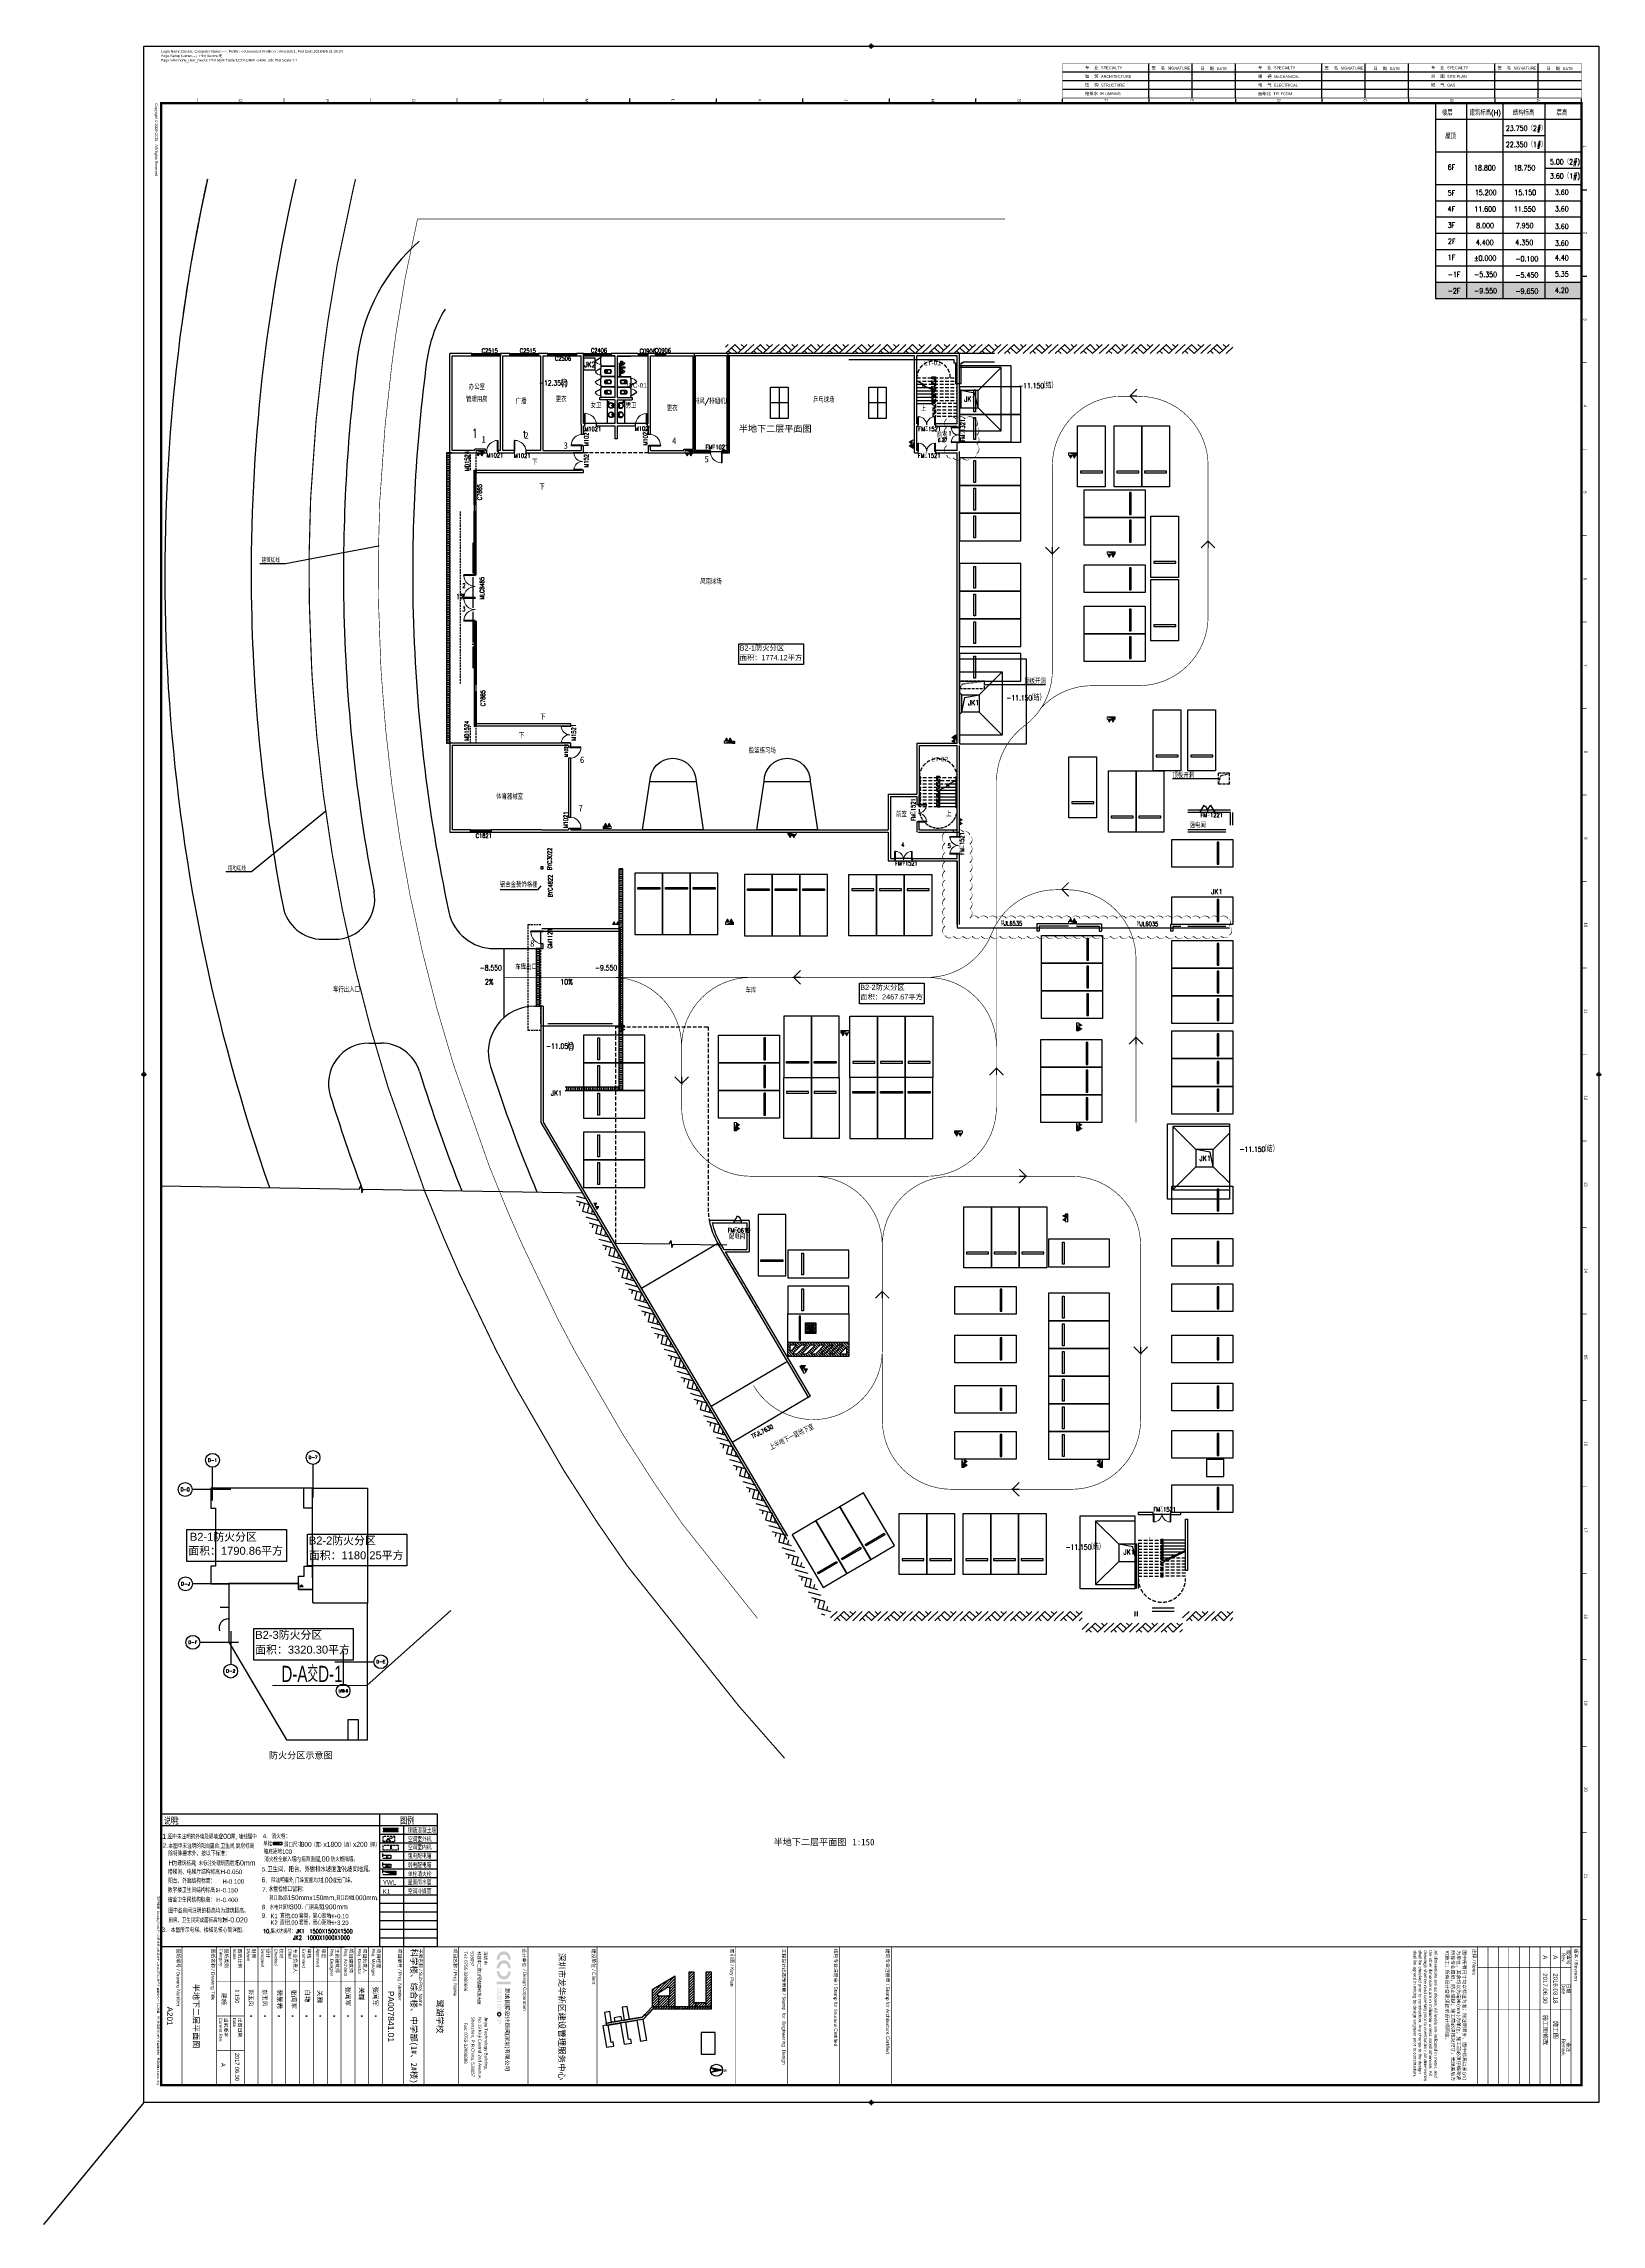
# Model space of a CAD drawing. Extents: x 447078 to 1776277, y 243534 to 519428.
# Drawn here: x 447078 to 582145, y 330286 to 519428 of the extents above; entities that cross this region are included whole.
import ezdxf
from ezdxf.enums import TextEntityAlignment as Align
from ezdxf.xclip import XClip

# ---------------------------------------------------------------- set-up
doc = ezdxf.new("R2010")
doc.units = 0
doc.header["$LTSCALE"] = 1000
doc.header["$MEASUREMENT"] = 0
doc.header["$XCLIPFRAME"] = 2
for name, pattern in [('$2$CCDID0GLB00001', [30, 26.5, -1.5, 0.5, -1.5]), ('ACAD_ISO04W100', [30.5, 24, -3, 0.5, -3]), ('BOUNDRY', [13.4, 10, -1, 0.2, -1, 0.2, -1]), ('DASH', [0.35, 0.25, -0.1]), ('DASHED', [19.05, 12.7, -6.35]), ('HIDDEN', [9.525, 6.35, -3.175]), ('HIDDEN2', [4.7625, 3.175, -1.5875]), ('小说明$0$说明$0$DASH', [0.35, 0.25, -0.1])]:
    doc.linetypes.add(name, pattern=pattern)
doc.layers.get('Defpoints').update_dxf_attribs({"color": 2, "lineweight": 15})
for name, color, linetype in [('$0$G-ANNO-TEXT', 33, 'Continuous'), ('$2$G-GRID', 1, '$2$CCDID0GLB00001'), ('$2$G-GRID-IDEN', 103, 'Continuous'), ('$3$G-GRID-DIMS', 123, 'Continuous'), ('2017-5-24根据公务局意见调整', 6, 'Continuous'), ('2017-7-14 根据审图意见修改', 5, 'Continuous'), ('A-APRO', 11, 'Continuous'), ('A-AREA-FIRE', 40, 'Continuous'), ('A-DASH', 151, 'HIDDEN2'), ('A-DOOR', 2, 'Continuous'), ('A-DOOR-FIRE-IDEN', 2, 'Continuous'), ('A-DRAI', 61, 'Continuous'), ('A-FIXT', 211, 'Continuous'), ('A-HATH', 8, 'Continuous'), ('A-HIDN', 8, 'HIDDEN2'), ('A-HOLE', 41, 'Continuous'), ('A-PARK-CARS', 8, 'HIDDEN'), ('A-PARK-CARS-2', 8, 'HIDDEN'), ('A-ROAD', 4, 'Continuous'), ('A-STRS', 2, 'Continuous'), ('A-SUMP', 1, 'Continuous'), ('A-WALL', 140, 'Continuous'), ('A-WALL-HATH', 8, 'Continuous'), ('A-WIND', 2, 'Continuous'), ('A-WIND-IDEN', 4, 'Continuous'), ('DIM_LEAD', 3, 'Continuous'), ('G-0-XREF', 2, 'Continuous'), ('G-ANNO-NOTE', 80, 'Continuous'), ('LINE-BLDG', 3, 'BOUNDRY'), ('LINE-RED', 1, 'BOUNDRY'), ('P-设备房面积', 177, 'Continuous'), ('PUB_TEXT', 7, 'Continuous'), ('SITE-ROAD-CENT', 4, 'ACAD_ISO04W100'), ('STAIR', 4, 'Continuous'), ('图框CCDI_B0GA0+0.00$0$G-0-XREF', 2, 'Continuous'), ('图框CCDI_B0GA0+0.00$0$G-ANNO-NOTE', 21, 'Continuous'), ('图框CCDI_B0GA0+0.00$0$G-ANNO-TEXT', 33, 'Continuous'), ('图框CCDI_B0GA0+0.00$0$G-BORD', 3, 'Continuous'), ('图框CCDI_B0GA0+0.00$0$符号', 7, 'Continuous'), ('小说明$0$说明$0$ANNO-NOTE', 3, 'Continuous'), ('小说明$0$说明$0$WALL-HATH', 9, 'Continuous'), ('球场', 33, 'Continuous'), ('节点大样$0$ANNO-TEXT', 33, 'Continuous'), ('说明$0$ANNO-NOTE', 3, 'Continuous')]:
    doc.layers.add(name, color=color, linetype=linetype)
for name, color, linetype, lineweight in [('P-AIRD-DRAI', 6, '人防排水', 50), ('P-COND', 151, '冷凝水', 50), ('P-HUDR-MISC', 13, 'Continuous', 25), ('P-HUDR-SILO', 71, 'Continuous', 20), ('体育文娱中心3F消火栓$0$P-HUDR-MISC', 13, 'Continuous', 20), ('洁具', 7, 'Continuous', 13)]:
    doc.layers.add(name, color=color, linetype=linetype, lineweight=lineweight)
doc.styles.add('$0$CCDI_T_G01', font='')
doc.styles.add('$2$_TCH_AXIS', font='COMPLEX', dxfattribs={"bigfont": 'GBCBIG'})
doc.styles.add('_TCH_DIM', font='SIMPLEX', dxfattribs={"bigfont": 'GBCBIG'})
doc.styles.add('_TCH_WINDOW', font='SIMPLEX', dxfattribs={"height": 3.5, "bigfont": 'GBCBIG'})
doc.styles.add('CCDI-TOG-02', font='simplex.shx', dxfattribs={"width": 0.8, "bigfont": 'zjdz.shx'})
doc.styles.add('CCDI_T_G01', font='')
doc.styles.add('CCDI_T_G02', font='simplex.shx', dxfattribs={"width": 0.8, "bigfont": 'zjdz.shx'})
doc.styles.add('CCDI_T_G03', font='')
doc.styles.add('DIM_FONT', font='txt', dxfattribs={"width": 0.8})
doc.styles.add('GPS', font='0fsc.shx', dxfattribs={"width": 0.7, "bigfont": '0fsz.shx'})
doc.styles.get("Standard").update_dxf_attribs({"font": 'simsun.ttc'})
doc.styles.add('图框CCDI_B0GA0+0.00$0$CCDI_T0G_01', font='')
doc.styles.add('图框CCDI_B0GA0+0.00$0$CCDI_T_G01', font='')
doc.styles.add('图框CCDI_B0GA0+0.00$0$STANDARD', font='txt')
doc.styles.add('宋体－1', font='', dxfattribs={"width": 0.7})
doc.styles.add('小说明$0$说明$0$CCDI-TOG-02', font='simplex.shx', dxfattribs={"width": 0.8, "bigfont": 'zjdz.shx'})
doc.styles.add('小说明$0$说明$0$CCDI-TOG-05', font='zjdz-s.shx', dxfattribs={"width": 0.8, "bigfont": 'zjdz.shx'})
doc.styles.add('节点大样$0$CCDI-TOG-02', font='simplex.shx', dxfattribs={"width": 0.8, "bigfont": 'zjdz.shx'})
doc.styles.add('说明$0$CCDI-TOG-05', font='zjdz-s.shx', dxfattribs={"width": 0.8, "bigfont": 'zjdz.shx'})
doc.styles.get('$0$CCDI_T_G01').set_extended_font_data('Arial')
doc.styles.get('CCDI_T_G01').set_extended_font_data('Arial')
doc.styles.get('CCDI_T_G03').set_extended_font_data('SimHei')
doc.styles.get('图框CCDI_B0GA0+0.00$0$CCDI_T0G_01').set_extended_font_data('Arial')
doc.styles.get('图框CCDI_B0GA0+0.00$0$CCDI_T_G01').set_extended_font_data('Arial')
doc.styles.get('宋体－1').set_extended_font_data('SimSun')
doc.linetypes.add('人防排水', pattern='A,46,["RFW",Standard,S=2,R=0,X=1.3,Y=-1],-8', length=54)
doc.linetypes.add('冷凝水', pattern='A,50,["N",Standard,S=2,R=0,X=1,Y=-1],-4', length=54)
pattern_1 = [(180, (-0.008, 0.002), (-1e-14, -158.75), [])]

# ---------------------------------------------------------------- blocks, each defined once
blk = doc.blocks.new('A$C4EA10509')
at = {"layer": '球场'}
blk.add_line((630, 4200), (4630, 4200), dxfattribs=at)
blk.add_lwpolyline([(0, 0), (630, 4200, -1), (4630, 4200), (5260, 0)], format="xyb", close=True, dxfattribs=at)
blk = doc.blocks.new('prkg')
at = {"layer": 'A-PARK-CARS', "linetype": 'ByBlock', "ltscale": 0.1}
blk.add_lwpolyline([(0, 0), (2400, 0), (2400, 5300), (0, 5300)], close=True, dxfattribs=at)
at = {"layer": 'A-PARK-CARS', "linetype": 'ByBlock', "ltscale": 0.1, "elevation": 0}
blk.add_lwpolyline([(250, 4075), (2150, 4075), (2150, 3925), (250, 3925)], close=True, dxfattribs=at)
blk = doc.blocks.new('图框CCDI_B0GA0+0.00$0$MidPoitent')
for p, q in [((-1.5, 0), (1.5, 0)), ((0, -1.5), (0, 1.5))]:
    blk.add_line(p, q)
blk.add_circle((0, 0), 1)
blk = doc.blocks.new('图框CCDI_B0GA0+0.00$0$block31')
at = {"layer": '图框CCDI_B0GA0+0.00$0$G-ANNO-TEXT'}
h = blk.add_hatch(color=256, dxfattribs=at)
h.paths.add_polyline_path([(5.3, 27.9), (5.9, 28.3), (6.5, 28.5), (6.9, 28.6), (7.2, 28.6), (7.3, 28.6), (7.3, 28.6), (7.3, 28.8), (7.3, 29.1), (7.3, 29.5), (7.3, 29.8), (7.3, 30.1), (7.3, 30.1), (7.3, 30.1), (7.3, 30.1), (7.2, 30.1), (7.2, 30.1), (6.9, 30.1), (6.3, 30), (5.7, 29.9), (5.2, 29.7), (4.7, 29.5), (4.3, 29.2), (3.9, 28.9), (3.5, 28.5), (3.2, 28.1), (3, 27.6), (2.8, 27.2), (2.7, 26.7), (2.6, 26.2), (2.6, 25.7), (2.7, 25.2), (2.9, 24.7), (3.1, 24.2), (3.4, 23.8), (3.7, 23.4), (4.1, 23.1), (4.6, 22.8), (5, 22.5), (5.5, 22.3), (6.1, 22.1), (6.6, 22), (7.2, 22), (7.3, 22), (7.3, 22), (7.3, 22.2), (7.3, 22.6), (7.3, 22.9), (7.3, 23.3), (7.3, 23.5), (7.3, 23.6), (7.3, 23.6), (7.3, 23.6), (7.3, 23.6), (7.2, 23.6), (7.2, 23.6), (7.2, 23.6), (7, 23.6), (6.6, 23.6), (6, 23.8), (5.4, 24.1), (4.9, 24.6), (4.7, 24.8), (4.6, 25.1), (4.5, 25.4), (4.4, 25.7), (4.4, 26), (4.4, 26.3), (4.4, 26.6), (4.5, 26.9), (4.7, 27.2), (4.8, 27.5)])
h.paths.add_polyline_path([(9.6, 25.4), (9.5, 25.7), (9.5, 26), (9.5, 26.3), (9.6, 26.6), (9.7, 26.9), (9.8, 27.2), (10, 27.5), (10.4, 27.9), (11, 28.3), (11.6, 28.5), (12, 28.6), (12.4, 28.6), (12.4, 28.6), (12.4, 28.6), (12.4, 28.8), (12.4, 29.1), (12.4, 29.5), (12.4, 29.8), (12.4, 30.1), (12.4, 30.1), (12.4, 30.1), (12.4, 30.1), (12.4, 30.1), (12.3, 30.1), (12, 30.1), (11.4, 30), (10.9, 29.9), (10.4, 29.7), (9.9, 29.5), (9.4, 29.2), (9, 28.9), (8.7, 28.5), (8.3, 28.1), (8.1, 27.6), (7.9, 27.2), (7.8, 26.7), (7.7, 26.2), (7.8, 25.7), (7.9, 25.2), (8, 24.7), (8.2, 24.2), (8.5, 23.8), (8.9, 23.4), (9.2, 23.1), (9.7, 22.8), (10.2, 22.5), (10.7, 22.3), (11.2, 22.1), (11.8, 22), (12.4, 22), (12.4, 22), (12.4, 22), (12.4, 22.2), (12.4, 22.6), (12.4, 22.9), (12.4, 23.3), (12.4, 23.5), (12.4, 23.6), (12.4, 23.6), (12.4, 23.6), (12.4, 23.6), (12.4, 23.6), (12.4, 23.6), (12.3, 23.6), (12.1, 23.6), (11.8, 23.6), (11.1, 23.8), (10.5, 24.1), (10.1, 24.6), (9.9, 24.8), (9.7, 25.1)])
h.paths.add_polyline_path([(18.4, 24.5), (18.6, 25), (18.7, 25.4), (18.8, 26), (18.8, 26.5), (18.7, 27), (18.5, 27.5), (18.3, 27.9), (18, 28.3), (17.7, 28.7), (17.3, 29.1), (16.8, 29.4), (16.4, 29.6), (15.9, 29.8), (15.3, 30), (14.8, 30.1), (14.2, 30.1), (14.1, 30.1), (14.1, 30.1), (14.1, 29.9), (14.1, 29.6), (14.1, 29.2), (14.1, 28.9), (14.1, 28.6), (14.1, 28.6), (14.1, 28.6), (14.1, 28.6), (14.1, 28.6), (14.2, 28.6), (14.2, 28.6), (14.2, 28.6), (14.4, 28.6), (14.7, 28.5), (15.4, 28.3), (16, 28), (16.5, 27.6), (16.7, 27.3), (16.8, 27), (16.9, 26.8), (17, 26.4), (17, 26.1), (17, 25.8), (17, 25.5), (16.9, 25.2), (16.7, 24.9), (16.5, 24.7), (16.1, 24.2), (15.5, 23.9), (14.9, 23.6), (14.5, 23.6), (14.2, 23.6), (14.1, 23.6), (14.1, 23.5), (14.1, 23.3), (14.1, 23), (14.1, 22.6), (14.1, 22.3), (14.1, 22.1), (14.1, 22), (14.1, 22), (14.1, 22), (14.2, 22), (14.2, 22), (14.5, 22), (15.1, 22.1), (15.6, 22.2), (16.2, 22.4), (16.7, 22.6), (17.1, 22.9), (17.5, 23.3), (17.9, 23.6), (18.2, 24)])
h.paths.add_polyline_path([(21.6, 30.1), (20.1, 30.1), (20.1, 22), (21.6, 22)])
h = blk.add_hatch(color=256, dxfattribs=at)
h.paths.add_polyline_path([(26.4, 29.6), (26.4, 29.6), (26.2, 29.5), (26.1, 29.5), (25.9, 29.5), (25.6, 29.4), (25.4, 29.4), (25.3, 29.4), (25.1, 29.4), (24.9, 29.4), (24.7, 29.4), (24.5, 29.4), (24.3, 29.4), (26.5, 29.3), (26.5, 29.4)])
h.paths.add_polyline_path([(24.2, 29.4), (24.2, 29.3), (24.2, 29.1), (24.3, 29.1), (24.3, 29.1), (24.5, 29.1), (24.7, 29.1), (25, 29.2), (25.3, 29.2), (25.5, 29.2), (26, 29.3), (26.1, 29.3), (26.3, 29.3), (26.6, 29.3), (26.5, 29.3), (24.3, 29.4)])
h.paths.add_polyline_path([(26.6, 29.3), (26.3, 29.3), (26.5, 29.3)], flags=17)
h.paths.add_polyline_path([(25.5, 29.2), (25.3, 29.2), (25.3, 28.7), (24.8, 28.7), (25.5, 28.7)])
h.paths.add_polyline_path([(26, 29.1), (26, 29), (25.9, 28.8), (25.8, 28.7), (25.5, 28.7), (26.1, 28.7), (26.1, 28.7), (26.2, 28.9), (26.3, 29), (26.3, 29), (26.3, 29), (26.2, 29)])
h.paths.add_polyline_path([(24.8, 29.1), (24.5, 29), (24.6, 28.9), (24.7, 28.7), (24.9, 28.8), (24.9, 28.9)])
h.paths.add_polyline_path([(24, 28.7), (24, 28.4), (24.2, 28.4), (24.4, 28.4), (24.5, 28.4), (24.7, 28.5), (25, 28.5), (25.8, 28.5), (25.8, 28.5), (26.1, 28.7), (25.5, 28.7), (24.8, 28.7), (24.8, 28.7), (24.6, 28.7), (24.4, 28.7), (24.2, 28.7)])
h.paths.add_polyline_path([(26.8, 28.7), (26.6, 28.7), (26.5, 28.7), (26.3, 28.7), (26.1, 28.7), (25.8, 28.5), (26, 28.5), (26.2, 28.4), (26.4, 28.4), (26.6, 28.4), (26.8, 28.4)])
h.paths.add_polyline_path([(25.8, 28.5), (25, 28.5), (25.6, 28.5), (25.6, 28.4), (25.7, 28.2), (25.8, 28.1), (25.9, 28), (26, 28), (26.1, 27.9), (26.2, 27.8), (26.4, 27.8), (26.7, 27.7), (26.7, 27.7), (26.7, 27.9), (26.9, 28), (26.7, 28), (26.5, 28.1), (26.3, 28.1), (26.2, 28.1), (26.1, 28.2), (25.9, 28.3)])
h.paths.add_polyline_path([(25, 28.5), (24.9, 28.4), (24.8, 28.3), (24.6, 28.2), (24.5, 28.1), (24.3, 28), (24.1, 27.9), (23.9, 27.9), (24, 27.8), (24.1, 27.6), (24.2, 27.7), (24.4, 27.7), (24.6, 27.8), (24.7, 28), (24.9, 28.1), (25, 28.2), (25.1, 28.3), (25.2, 28.5), (25.3, 28.5), (25.5, 28.5), (25.6, 28.5)])
h.paths.add_polyline_path([(25.5, 28.5), (25.3, 28.5), (25.3, 28.3), (25.3, 28.2), (25.3, 28), (25.2, 27.8), (25.5, 27.8), (25.5, 27.9), (25.5, 28.1), (25.5, 28.3)], flags=16)
h.paths.add_polyline_path([(25.5, 27.7), (25.3, 27.6), (25.3, 27.5), (25.4, 27.4), (25.5, 27.2), (25.8, 27.4), (25.7, 27.4), (25.6, 27.6)])
h.paths.add_polyline_path([(24.7, 27.7), (24.8, 27.5), (24.8, 27.3), (24.8, 27), (24.8, 26.9), (24.8, 26.8), (24.8, 26.7), (25.1, 26.7), (25.1, 26.7), (25.3, 26.7), (25.5, 26.7), (25.6, 26.7), (25.8, 26.7), (25.9, 26.7), (25.9, 26.7), (26.1, 26.8), (26.1, 26.9), (25.3, 26.9), (25.3, 26.9), (25.1, 26.9), (25, 27), (25, 27.5), (25.1, 27.6), (25.1, 27.6), (25, 27.6), (24.9, 27.6)])
h.paths.add_polyline_path([(26.4, 27.6), (26.1, 27.5), (26.1, 27.5), (26.3, 27.3), (26.4, 27.2), (26.6, 27), (26.6, 26.9), (26.9, 27.1), (26.8, 27.3), (26.6, 27.4), (26.5, 27.5)])
h.paths.add_polyline_path([(25.1, 27.6), (25, 27.6), (25.1, 27.6)], flags=16)
h.paths.add_polyline_path([(24.3, 27.5), (24.2, 27.3), (24.2, 27.2), (24.1, 27), (24, 26.8), (24.3, 26.7), (24.3, 26.7), (24.3, 26.9), (24.4, 27.1), (24.5, 27.2), (24.5, 27.4)])
h.paths.add_polyline_path([(25.9, 27.3), (25.9, 27.2), (25.9, 27), (25.8, 27), (25.8, 27), (25.6, 26.9), (25.5, 26.9), (25.3, 26.9), (26.1, 26.9), (26.2, 27.1), (26.1, 27.1)])
h = blk.add_hatch(color=256, dxfattribs=at)
h.paths.add_polyline_path([(26.4, 29.6), (26.4, 29.6), (26.2, 29.5), (26.1, 29.5), (25.9, 29.5), (25.6, 29.4), (25.4, 29.4), (25.3, 29.4), (25.1, 29.4), (24.9, 29.4), (24.7, 29.4), (24.5, 29.4), (24.3, 29.4), (26.5, 29.3), (26.5, 29.4)])
h.paths.add_polyline_path([(24.2, 29.4), (24.2, 29.3), (24.2, 29.1), (24.3, 29.1), (24.3, 29.1), (24.5, 29.1), (24.7, 29.1), (25, 29.2), (25.3, 29.2), (25.5, 29.2), (26, 29.3), (26.1, 29.3), (26.3, 29.3), (26.6, 29.3), (26.5, 29.3), (24.3, 29.4)])
h.paths.add_polyline_path([(26.6, 29.3), (26.3, 29.3), (26.5, 29.3)], flags=17)
h.paths.add_polyline_path([(25.5, 29.2), (25.3, 29.2), (25.3, 28.7), (24.8, 28.7), (25.5, 28.7)])
h.paths.add_polyline_path([(26, 29.1), (26, 29), (25.9, 28.8), (25.8, 28.7), (25.5, 28.7), (26.1, 28.7), (26.1, 28.7), (26.2, 28.9), (26.3, 29), (26.3, 29), (26.3, 29), (26.2, 29)])
h.paths.add_polyline_path([(24.8, 29.1), (24.5, 29), (24.6, 28.9), (24.7, 28.7), (24.9, 28.8), (24.9, 28.9)])
h.paths.add_polyline_path([(24, 28.7), (24, 28.4), (24.2, 28.4), (24.4, 28.4), (24.5, 28.4), (24.7, 28.5), (25, 28.5), (25.8, 28.5), (25.8, 28.5), (26.1, 28.7), (25.5, 28.7), (24.8, 28.7), (24.8, 28.7), (24.6, 28.7), (24.4, 28.7), (24.2, 28.7)])
h.paths.add_polyline_path([(26.8, 28.7), (26.6, 28.7), (26.5, 28.7), (26.3, 28.7), (26.1, 28.7), (25.8, 28.5), (26, 28.5), (26.2, 28.4), (26.4, 28.4), (26.6, 28.4), (26.8, 28.4)])
h.paths.add_polyline_path([(25.8, 28.5), (25, 28.5), (25.6, 28.5), (25.6, 28.4), (25.7, 28.2), (25.8, 28.1), (25.9, 28), (26, 28), (26.1, 27.9), (26.2, 27.8), (26.4, 27.8), (26.7, 27.7), (26.7, 27.7), (26.7, 27.9), (26.9, 28), (26.7, 28), (26.5, 28.1), (26.3, 28.1), (26.2, 28.1), (26.1, 28.2), (25.9, 28.3)])
h.paths.add_polyline_path([(25, 28.5), (24.9, 28.4), (24.8, 28.3), (24.6, 28.2), (24.5, 28.1), (24.3, 28), (24.1, 27.9), (23.9, 27.9), (24, 27.8), (24.1, 27.6), (24.2, 27.7), (24.4, 27.7), (24.6, 27.8), (24.7, 28), (24.9, 28.1), (25, 28.2), (25.1, 28.3), (25.2, 28.5), (25.3, 28.5), (25.5, 28.5), (25.6, 28.5)])
h.paths.add_polyline_path([(25.5, 28.5), (25.3, 28.5), (25.3, 28.3), (25.3, 28.2), (25.3, 28), (25.2, 27.8), (25.5, 27.8), (25.5, 27.9), (25.5, 28.1), (25.5, 28.3)], flags=16)
h.paths.add_polyline_path([(25.5, 27.7), (25.3, 27.6), (25.3, 27.5), (25.4, 27.4), (25.5, 27.2), (25.8, 27.4), (25.7, 27.4), (25.6, 27.6)])
h.paths.add_polyline_path([(24.7, 27.7), (24.8, 27.5), (24.8, 27.3), (24.8, 27), (24.8, 26.9), (24.8, 26.8), (24.8, 26.7), (25.1, 26.7), (25.1, 26.7), (25.3, 26.7), (25.5, 26.7), (25.6, 26.7), (25.8, 26.7), (25.9, 26.7), (25.9, 26.7), (26.1, 26.8), (26.1, 26.9), (25.3, 26.9), (25.3, 26.9), (25.1, 26.9), (25, 27), (25, 27.5), (25.1, 27.6), (25.1, 27.6), (25, 27.6), (24.9, 27.6)])
h.paths.add_polyline_path([(26.4, 27.6), (26.1, 27.5), (26.1, 27.5), (26.3, 27.3), (26.4, 27.2), (26.6, 27), (26.6, 26.9), (26.9, 27.1), (26.8, 27.3), (26.6, 27.4), (26.5, 27.5)])
h.paths.add_polyline_path([(25.1, 27.6), (25, 27.6), (25.1, 27.6)], flags=16)
h.paths.add_polyline_path([(24.3, 27.5), (24.2, 27.3), (24.2, 27.2), (24.1, 27), (24, 26.8), (24.3, 26.7), (24.3, 26.7), (24.3, 26.9), (24.4, 27.1), (24.5, 27.2), (24.5, 27.4)])
h.paths.add_polyline_path([(25.9, 27.3), (25.9, 27.2), (25.9, 27), (25.8, 27), (25.8, 27), (25.6, 26.9), (25.5, 26.9), (25.3, 26.9), (26.1, 26.9), (26.2, 27.1), (26.1, 27.1)])
h = blk.add_hatch(color=256, dxfattribs=at)
h.paths.add_polyline_path([(29, 29.6), (29, 29.6), (29, 29.5), (29.1, 29.2), (29.1, 28.7), (29.3, 28.8), (29.3, 29.4), (29.3, 29.4), (29.4, 29.6), (29.4, 29.6), (29.3, 29.6), (29.2, 29.6)])
h.paths.add_polyline_path([(27.6, 29.6), (27.6, 29.5), (27.6, 29.4), (27.6, 29.2), (27.6, 29), (27.6, 28.7), (27.8, 28.7), (27.8, 29.4), (27.9, 29.5), (27.9, 29.5), (27.9, 29.5), (27.7, 29.5)])
h.paths.add_polyline_path([(28.4, 29.3), (28.4, 29.3), (28.4, 29.1), (28.4, 28.9), (28.4, 28.7), (28.4, 28.5), (29.1, 28.4), (29.1, 27.7), (29.1, 27.7), (29, 27.5), (29, 27.3), (29.3, 27.3), (29.3, 27.4), (29.3, 27.6), (29.3, 27.7), (29.3, 28.5), (28.7, 28.6), (28.7, 29.1), (28.7, 29.1), (28.8, 29.2), (28.8, 29.2), (28.6, 29.3), (28.6, 29.3)])
h.paths.add_polyline_path([(28.8, 29.3), (28.6, 29.3), (28.8, 29.2)], flags=17)
h.paths.add_polyline_path([(30, 29.1), (29.9, 29), (29.7, 28.9), (29.5, 28.9), (29.3, 28.8), (29.1, 28.7), (29.7, 28.7), (29.7, 28), (29.7, 27.9), (29.5, 27.8), (29.9, 27.7), (30, 27.9)])
h.paths.add_polyline_path([(27.2, 28.7), (27.2, 28.4), (27.4, 28.4), (27.6, 28.4), (27.8, 28.4), (27.6, 28.7), (27.4, 28.7)])
h.paths.add_polyline_path([(28.2, 28.7), (28.1, 28.7), (27.8, 28.7), (27.6, 28.7), (27.8, 28.4), (28, 28.4), (28.2, 28.4)])
h.paths.add_polyline_path([(29.1, 28.7), (28.7, 28.6), (29.3, 28.5), (29.7, 28.7)])
h.paths.add_polyline_path([(28.4, 28.5), (28.3, 28.4), (28.1, 28.4), (28.2, 28.1), (28.3, 28.1), (28.4, 28.2), (28.7, 28.3), (29.1, 28.4)])
h.paths.add_polyline_path([(27.8, 28.4), (27.6, 28.4), (27.6, 27.3), (27.8, 27.4)])
h.paths.add_polyline_path([(28.7, 28.3), (28.4, 28.2), (28.4, 27.1), (28.5, 27), (28.5, 26.9), (28.6, 26.7), (28.6, 26.7), (28.8, 26.7), (29, 26.7), (29, 26.7), (29.2, 26.7), (29.4, 26.7), (29.6, 26.7), (29.8, 26.8), (30, 26.8), (30.1, 26.9), (29, 27), (29, 27), (28.8, 27), (28.7, 27.1), (28.7, 27.2)])
h.paths.add_polyline_path([(29.4, 27.8), (29.5, 27.7), (29.5, 27.5), (29.7, 27.5), (29.8, 27.6), (29.9, 27.7), (29.9, 27.7), (29.5, 27.8)], flags=17)
h.paths.add_polyline_path([(28.2, 27.6), (28.2, 27.6), (28, 27.5), (27.8, 27.4), (27.6, 27.3), (27.4, 27.3), (27.3, 27.2), (27.3, 27.1), (27.4, 26.9), (27.5, 26.9), (27.7, 27), (27.8, 27.1), (27.9, 27.2), (28.1, 27.2), (28.3, 27.3), (28.2, 27.4)])
h.paths.add_polyline_path([(29.9, 27.4), (29.9, 27.4), (29.9, 27.2), (29.8, 27), (29.7, 27), (29.5, 27), (29.3, 27), (29, 27), (30.1, 26.9), (30.1, 27), (30.2, 27.2), (30.2, 27.2), (30, 27.3)])
h = blk.add_hatch(color=256, dxfattribs=at)
h.paths.add_polyline_path([(29, 29.6), (29, 29.6), (29, 29.5), (29.1, 29.2), (29.1, 28.7), (29.3, 28.8), (29.3, 29.4), (29.3, 29.4), (29.4, 29.6), (29.4, 29.6), (29.3, 29.6), (29.2, 29.6)])
h.paths.add_polyline_path([(27.6, 29.6), (27.6, 29.5), (27.6, 29.4), (27.6, 29.2), (27.6, 29), (27.6, 28.7), (27.8, 28.7), (27.8, 29.4), (27.9, 29.5), (27.9, 29.5), (27.9, 29.5), (27.7, 29.5)])
h.paths.add_polyline_path([(28.4, 29.3), (28.4, 29.3), (28.4, 29.1), (28.4, 28.9), (28.4, 28.7), (28.4, 28.5), (29.1, 28.4), (29.1, 27.7), (29.1, 27.7), (29, 27.5), (29, 27.3), (29.3, 27.3), (29.3, 27.4), (29.3, 27.6), (29.3, 27.7), (29.3, 28.5), (28.7, 28.6), (28.7, 29.1), (28.7, 29.1), (28.8, 29.2), (28.8, 29.2), (28.6, 29.3), (28.6, 29.3)])
h.paths.add_polyline_path([(28.8, 29.3), (28.6, 29.3), (28.8, 29.2)], flags=17)
h.paths.add_polyline_path([(30, 29.1), (29.9, 29), (29.7, 28.9), (29.5, 28.9), (29.3, 28.8), (29.1, 28.7), (29.7, 28.7), (29.7, 28), (29.7, 27.9), (29.5, 27.8), (29.9, 27.7), (30, 27.9)])
h.paths.add_polyline_path([(27.2, 28.7), (27.2, 28.4), (27.4, 28.4), (27.6, 28.4), (27.8, 28.4), (27.6, 28.7), (27.4, 28.7)])
h.paths.add_polyline_path([(28.2, 28.7), (28.1, 28.7), (27.8, 28.7), (27.6, 28.7), (27.8, 28.4), (28, 28.4), (28.2, 28.4)])
h.paths.add_polyline_path([(29.1, 28.7), (28.7, 28.6), (29.3, 28.5), (29.7, 28.7)])
h.paths.add_polyline_path([(28.4, 28.5), (28.3, 28.4), (28.1, 28.4), (28.2, 28.1), (28.3, 28.1), (28.4, 28.2), (28.7, 28.3), (29.1, 28.4)])
h.paths.add_polyline_path([(27.8, 28.4), (27.6, 28.4), (27.6, 27.3), (27.8, 27.4)])
h.paths.add_polyline_path([(28.7, 28.3), (28.4, 28.2), (28.4, 27.1), (28.5, 27), (28.5, 26.9), (28.6, 26.7), (28.6, 26.7), (28.8, 26.7), (29, 26.7), (29, 26.7), (29.2, 26.7), (29.4, 26.7), (29.6, 26.7), (29.8, 26.8), (30, 26.8), (30.1, 26.9), (29, 27), (29, 27), (28.8, 27), (28.7, 27.1), (28.7, 27.2)])
h.paths.add_polyline_path([(29.4, 27.8), (29.5, 27.7), (29.5, 27.5), (29.7, 27.5), (29.8, 27.6), (29.9, 27.7), (29.9, 27.7), (29.5, 27.8)], flags=17)
h.paths.add_polyline_path([(28.2, 27.6), (28.2, 27.6), (28, 27.5), (27.8, 27.4), (27.6, 27.3), (27.4, 27.3), (27.3, 27.2), (27.3, 27.1), (27.4, 26.9), (27.5, 26.9), (27.7, 27), (27.8, 27.1), (27.9, 27.2), (28.1, 27.2), (28.3, 27.3), (28.2, 27.4)])
h.paths.add_polyline_path([(29.9, 27.4), (29.9, 27.4), (29.9, 27.2), (29.8, 27), (29.7, 27), (29.5, 27), (29.3, 27), (29, 27), (30.1, 26.9), (30.1, 27), (30.2, 27.2), (30.2, 27.2), (30, 27.3)])
h = blk.add_hatch(color=256, dxfattribs=at)
h.paths.add_polyline_path([(33.4, 29.5), (33.3, 29.4), (33.2, 29.4), (33, 29.4), (32.8, 29.4), (32.6, 29.4), (32.3, 29.4), (32, 29.4), (33.3, 29.3)])
h.paths.add_polyline_path([(30.7, 29.5), (30.7, 29.3), (33.1, 29.2), (33.1, 27), (31, 27), (30.7, 27), (30.7, 26.8), (30.7, 26.6), (31, 26.6), (31, 26.8), (33.1, 26.8), (33.3, 26.9), (33.3, 27.1), (33.3, 29.1), (33.3, 29.3), (32, 29.4), (31.8, 29.4), (31.5, 29.4), (31.2, 29.4), (31.1, 29.4), (30.9, 29.4), (30.8, 29.4)])
h.paths.add_polyline_path([(30.7, 29.3), (30.7, 29.1), (30.7, 27.1), (30.7, 27), (31, 27), (31, 29.2), (33.1, 29.2)], flags=17)
h.paths.add_polyline_path([(31.3, 28.9), (31.3, 28.6), (31.3, 28.6), (31.4, 28.6), (31.6, 28.7), (31.9, 28.7), (32.1, 28.9), (32, 28.9), (31.8, 28.9), (31.6, 28.9), (31.4, 28.9)], flags=16)
h.paths.add_polyline_path([(32.8, 28.9), (32.7, 28.9), (32.6, 28.9), (32.4, 28.9), (32.1, 28.9), (31.9, 28.7), (32.1, 28.7), (32.3, 28.7), (32.5, 28.7), (32.7, 28.6), (32.8, 28.6)], flags=16)
h.paths.add_polyline_path([(31.9, 28.7), (31.9, 28.3), (32.1, 28.3), (32.1, 28.7)], flags=16)
h.paths.add_polyline_path([(31.3, 28.3), (31.3, 28), (31.5, 28), (31.6, 28.1), (31.9, 28.1), (32.1, 28.1), (32.1, 28.3), (31.9, 28.3), (31.7, 28.3), (31.5, 28.3)], flags=16)
h.paths.add_polyline_path([(32.8, 28.3), (32.7, 28.3), (32.5, 28.3), (32.4, 28.3), (32.1, 28.3), (32.1, 28.1), (32.2, 28.1), (32.4, 28.1), (32.6, 28), (32.8, 28)], flags=16)
h.paths.add_polyline_path([(32.1, 28.1), (31.9, 28.1), (31.9, 27.5), (32.1, 27.5)], flags=16)
h.paths.add_polyline_path([(32.5, 28), (32.3, 27.9), (32.4, 27.7), (32.5, 27.6), (32.7, 27.7), (32.6, 27.8)], flags=16)
h.paths.add_polyline_path([(31.2, 27.5), (31.2, 27.3), (31.2, 27.3), (31.4, 27.3), (31.6, 27.3), (31.8, 27.3), (32.1, 27.3), (31.9, 27.5), (31.7, 27.5), (31.5, 27.5), (31.3, 27.5)], flags=16)
h.paths.add_polyline_path([(32.9, 27.5), (32.9, 27.5), (32.7, 27.5), (32.6, 27.5), (32.4, 27.5), (32.1, 27.5), (31.9, 27.5), (32.1, 27.3), (32.2, 27.3), (32.4, 27.3), (32.6, 27.3), (32.8, 27.3), (32.9, 27.3)], flags=16)
h.paths.add_polyline_path([(33.3, 26.9), (33.1, 26.8), (33.1, 26.6), (33.4, 26.6), (33.4, 26.7)])
h = blk.add_hatch(color=256, dxfattribs=at)
h.paths.add_polyline_path([(33.4, 29.5), (33.3, 29.4), (33.2, 29.4), (33, 29.4), (32.8, 29.4), (32.6, 29.4), (32.3, 29.4), (32, 29.4), (33.3, 29.3)])
h.paths.add_polyline_path([(30.7, 29.5), (30.7, 29.3), (33.1, 29.2), (33.1, 27), (31, 27), (30.7, 27), (30.7, 26.8), (30.7, 26.6), (31, 26.6), (31, 26.8), (33.1, 26.8), (33.3, 26.9), (33.3, 27.1), (33.3, 29.1), (33.3, 29.3), (32, 29.4), (31.8, 29.4), (31.5, 29.4), (31.2, 29.4), (31.1, 29.4), (30.9, 29.4), (30.8, 29.4)])
h.paths.add_polyline_path([(30.7, 29.3), (30.7, 29.1), (30.7, 27.1), (30.7, 27), (31, 27), (31, 29.2), (33.1, 29.2)], flags=17)
h.paths.add_polyline_path([(31.3, 28.9), (31.3, 28.6), (31.3, 28.6), (31.4, 28.6), (31.6, 28.7), (31.9, 28.7), (32.1, 28.9), (32, 28.9), (31.8, 28.9), (31.6, 28.9), (31.4, 28.9)], flags=16)
h.paths.add_polyline_path([(32.8, 28.9), (32.7, 28.9), (32.6, 28.9), (32.4, 28.9), (32.1, 28.9), (31.9, 28.7), (32.1, 28.7), (32.3, 28.7), (32.5, 28.7), (32.7, 28.6), (32.8, 28.6)], flags=16)
h.paths.add_polyline_path([(31.9, 28.7), (31.9, 28.3), (32.1, 28.3), (32.1, 28.7)], flags=16)
h.paths.add_polyline_path([(31.3, 28.3), (31.3, 28), (31.5, 28), (31.6, 28.1), (31.9, 28.1), (32.1, 28.1), (32.1, 28.3), (31.9, 28.3), (31.7, 28.3), (31.5, 28.3)], flags=16)
h.paths.add_polyline_path([(32.8, 28.3), (32.7, 28.3), (32.5, 28.3), (32.4, 28.3), (32.1, 28.3), (32.1, 28.1), (32.2, 28.1), (32.4, 28.1), (32.6, 28), (32.8, 28)], flags=16)
h.paths.add_polyline_path([(32.1, 28.1), (31.9, 28.1), (31.9, 27.5), (32.1, 27.5)], flags=16)
h.paths.add_polyline_path([(32.5, 28), (32.3, 27.9), (32.4, 27.7), (32.5, 27.6), (32.7, 27.7), (32.6, 27.8)], flags=16)
h.paths.add_polyline_path([(31.2, 27.5), (31.2, 27.3), (31.2, 27.3), (31.4, 27.3), (31.6, 27.3), (31.8, 27.3), (32.1, 27.3), (31.9, 27.5), (31.7, 27.5), (31.5, 27.5), (31.3, 27.5)], flags=16)
h.paths.add_polyline_path([(32.9, 27.5), (32.9, 27.5), (32.7, 27.5), (32.6, 27.5), (32.4, 27.5), (32.1, 27.5), (31.9, 27.5), (32.1, 27.3), (32.2, 27.3), (32.4, 27.3), (32.6, 27.3), (32.8, 27.3), (32.9, 27.3)], flags=16)
h.paths.add_polyline_path([(33.3, 26.9), (33.1, 26.8), (33.1, 26.6), (33.4, 26.6), (33.4, 26.7)])
h = blk.add_hatch(color=256, dxfattribs=at)
h.paths.add_polyline_path([(34, 29.4), (34, 29.3), (34.5, 29.4), (34.3, 29.4), (34.1, 29.4)])
h.paths.add_polyline_path([(35, 29.4), (34.9, 29.4), (34.7, 29.4), (34.5, 29.4), (34, 29.3), (34.7, 29.1), (34.4, 28.3), (34.5, 28.2), (34.6, 28), (34.6, 27.9), (34.7, 27.8), (34.6, 27.6), (34.5, 27.5), (34.4, 27.4), (34.4, 27.2), (34.5, 27.2), (34.7, 27.3), (34.8, 27.4), (34.8, 27.4), (34.9, 27.6), (35, 27.7), (34.9, 27.8), (34.9, 28), (34.8, 28.2), (34.7, 28.4)])
h.paths.add_polyline_path([(35.2, 29.4), (35.2, 29.1), (35.3, 29.1), (35.4, 29.1), (35.6, 29.1), (35.9, 29.1), (35.9, 29.4), (35.8, 29.4), (35.5, 29.4), (35.4, 29.4)])
h.paths.add_polyline_path([(36.6, 29.4), (36.5, 29.4), (36.3, 29.4), (36.1, 29.4), (35.9, 29.4), (35.9, 29.1), (36, 29.1), (36.2, 29.1), (36.4, 29.1), (36.6, 29.1)])
h.paths.add_polyline_path([(34, 29.3), (34, 29.1), (34, 28.9), (34, 27.4), (34, 27.4), (34, 27.2), (34, 27), (34, 26.8), (34, 26.6), (34.3, 26.6), (34.3, 29.1), (34.7, 29.1)])
h.paths.add_polyline_path([(36.7, 28.6), (36.7, 28.6), (36.5, 28.6), (36.3, 28.6), (36.1, 28.6), (35.9, 28.6), (35.7, 28.4), (36, 28.4), (36, 28.4), (36.2, 28.4), (36.4, 28.4), (36.6, 28.3), (36.7, 28.3)])
h.paths.add_polyline_path([(35, 28.6), (35, 28.3), (35.1, 28.3), (35.3, 28.4), (35.5, 28.4), (35.7, 28.4), (35.9, 28.6), (35.7, 28.6), (35.5, 28.6), (35.3, 28.6), (35.1, 28.6)])
h.paths.add_polyline_path([(35.7, 28.4), (35.7, 27), (35.7, 27), (35.5, 26.9), (36, 26.9), (36, 28.4)])
h.paths.add_polyline_path([(35.2, 28), (35.2, 28), (35.2, 27.8), (35.1, 27.6), (35, 27.4), (34.9, 27.2), (34.8, 27.1), (34.7, 27), (34.9, 26.9), (35, 26.9), (35, 26.9), (35.1, 27.1), (35.2, 27.3), (35.3, 27.5), (35.4, 27.6), (35.5, 27.8), (35.5, 27.8), (35.6, 27.9), (35.5, 27.9), (35.4, 27.9)])
h.paths.add_polyline_path([(36.3, 28), (36.1, 27.8), (36.1, 27.8), (36.2, 27.7), (36.3, 27.5), (36.4, 27.3), (36.5, 27.2), (36.6, 27), (36.9, 27.2), (36.9, 27.2), (36.7, 27.4), (36.6, 27.5), (36.5, 27.7), (36.4, 27.8)])
h.paths.add_polyline_path([(34.3, 27.6), (34.4, 27.4), (34.5, 27.5)], flags=17)
h.paths.add_polyline_path([(35.3, 26.9), (35.4, 26.8), (35.5, 26.6), (35.6, 26.6), (35.8, 26.7), (35.9, 26.7), (36, 26.9), (35.5, 26.9), (35.5, 26.9)])
h = blk.add_hatch(color=256, dxfattribs=at)
h.paths.add_polyline_path([(34, 29.4), (34, 29.3), (34.5, 29.4), (34.3, 29.4), (34.1, 29.4)])
h.paths.add_polyline_path([(35, 29.4), (34.9, 29.4), (34.7, 29.4), (34.5, 29.4), (34, 29.3), (34.7, 29.1), (34.4, 28.3), (34.5, 28.2), (34.6, 28), (34.6, 27.9), (34.7, 27.8), (34.6, 27.6), (34.5, 27.5), (34.4, 27.4), (34.4, 27.2), (34.5, 27.2), (34.7, 27.3), (34.8, 27.4), (34.8, 27.4), (34.9, 27.6), (35, 27.7), (34.9, 27.8), (34.9, 28), (34.8, 28.2), (34.7, 28.4)])
h.paths.add_polyline_path([(35.2, 29.4), (35.2, 29.1), (35.3, 29.1), (35.4, 29.1), (35.6, 29.1), (35.9, 29.1), (35.9, 29.4), (35.8, 29.4), (35.5, 29.4), (35.4, 29.4)])
h.paths.add_polyline_path([(36.6, 29.4), (36.5, 29.4), (36.3, 29.4), (36.1, 29.4), (35.9, 29.4), (35.9, 29.1), (36, 29.1), (36.2, 29.1), (36.4, 29.1), (36.6, 29.1)])
h.paths.add_polyline_path([(34, 29.3), (34, 29.1), (34, 28.9), (34, 27.4), (34, 27.4), (34, 27.2), (34, 27), (34, 26.8), (34, 26.6), (34.3, 26.6), (34.3, 29.1), (34.7, 29.1)])
h.paths.add_polyline_path([(36.7, 28.6), (36.7, 28.6), (36.5, 28.6), (36.3, 28.6), (36.1, 28.6), (35.9, 28.6), (35.7, 28.4), (36, 28.4), (36, 28.4), (36.2, 28.4), (36.4, 28.4), (36.6, 28.3), (36.7, 28.3)])
h.paths.add_polyline_path([(35, 28.6), (35, 28.3), (35.1, 28.3), (35.3, 28.4), (35.5, 28.4), (35.7, 28.4), (35.9, 28.6), (35.7, 28.6), (35.5, 28.6), (35.3, 28.6), (35.1, 28.6)])
h.paths.add_polyline_path([(35.7, 28.4), (35.7, 27), (35.7, 27), (35.5, 26.9), (36, 26.9), (36, 28.4)])
h.paths.add_polyline_path([(35.2, 28), (35.2, 28), (35.2, 27.8), (35.1, 27.6), (35, 27.4), (34.9, 27.2), (34.8, 27.1), (34.7, 27), (34.9, 26.9), (35, 26.9), (35, 26.9), (35.1, 27.1), (35.2, 27.3), (35.3, 27.5), (35.4, 27.6), (35.5, 27.8), (35.5, 27.8), (35.6, 27.9), (35.5, 27.9), (35.4, 27.9)])
h.paths.add_polyline_path([(36.3, 28), (36.1, 27.8), (36.1, 27.8), (36.2, 27.7), (36.3, 27.5), (36.4, 27.3), (36.5, 27.2), (36.6, 27), (36.9, 27.2), (36.9, 27.2), (36.7, 27.4), (36.6, 27.5), (36.5, 27.7), (36.4, 27.8)])
h.paths.add_polyline_path([(34.3, 27.6), (34.4, 27.4), (34.5, 27.5)], flags=17)
h.paths.add_polyline_path([(35.3, 26.9), (35.4, 26.8), (35.5, 26.6), (35.6, 26.6), (35.8, 26.7), (35.9, 26.7), (36, 26.9), (35.5, 26.9), (35.5, 26.9)])
h = blk.add_hatch(color=256, dxfattribs=at)
h.paths.add_polyline_path([(37.7, 29.5), (37.4, 29.4), (37.5, 29.4), (37.6, 29.2), (37.7, 29.1), (37.8, 28.9), (38.1, 29.1), (38, 29.1), (37.9, 29.3), (37.8, 29.4)])
h.paths.add_polyline_path([(38.4, 29.5), (38.5, 29.4), (39, 29.5), (39, 29.5), (38.8, 29.5), (38.6, 29.5)], flags=16)
h.paths.add_polyline_path([(39.6, 29.5), (39.6, 29.5), (39.5, 29.5), (39.3, 29.5), (39, 29.5), (38.5, 29.4), (38.5, 29.2), (38.5, 29.1), (38.5, 28.9), (38.4, 28.7), (38.3, 28.6), (38.1, 28.5), (38.2, 28.4), (38.4, 28.3), (38.5, 28.4), (38.6, 28.6), (38.7, 28.7), (38.7, 28.8), (38.7, 28.9), (38.7, 29), (38.7, 29.2), (39.3, 29.2), (39.6, 29.4)])
h.paths.add_polyline_path([(39.6, 29.4), (39.3, 29.2), (39.3, 28.7), (39.4, 28.5), (39.4, 28.5), (39.6, 28.5), (39.6, 28.4), (39.8, 28.4), (40, 28.4), (40.1, 28.6), (39.8, 28.7), (39.6, 28.7), (39.6, 28.8), (39.6, 28.9), (39.6, 29.1), (39.6, 29.2)])
h.paths.add_polyline_path([(40.1, 28.8), (39.9, 28.7), (39.8, 28.7), (40.1, 28.6)])
h.paths.add_polyline_path([(37.8, 28.7), (37.7, 28.6), (37.5, 28.6), (37.8, 28.5)])
h.paths.add_polyline_path([(37.1, 28.7), (37.1, 28.3), (37.2, 28.3), (37.3, 28.4), (37.5, 28.4), (37.8, 28.5), (37.5, 28.6), (37.3, 28.6)])
h.paths.add_polyline_path([(37.8, 28.5), (37.5, 28.4), (37.5, 27.3), (37.5, 27.3), (37.8, 27.3), (37.8, 28.2), (37.8, 28.3)])
h.paths.add_polyline_path([(39.9, 28.3), (39.8, 28.3), (39.6, 28.3), (39.4, 28.2), (39.2, 28.2), (39, 28.2), (39.8, 28)])
h.paths.add_polyline_path([(38.2, 28.3), (38.2, 28), (38.2, 28), (38.4, 28), (38.6, 28), (39.5, 28), (39.8, 28), (39, 28.2), (38.9, 28.2), (38.7, 28.2), (38.5, 28.2), (38.3, 28.3)])
h.paths.add_polyline_path([(39.8, 28), (39.5, 28), (39.4, 27.8), (39.3, 27.7), (39.2, 27.5), (39.1, 27.4), (39.4, 27.4), (39.5, 27.5), (39.6, 27.7), (39.7, 27.9)])
h.paths.add_polyline_path([(38.6, 28), (38.4, 28), (38.4, 27.9), (38.5, 27.7), (38.6, 27.6), (38.6, 27.5), (38.8, 27.3), (38.9, 27.2), (38.8, 27.2), (38.7, 27.1), (38.5, 27), (38.3, 27), (38.1, 26.9), (37.9, 26.8), (38, 26.7), (38.1, 26.6), (38.3, 26.6), (38.5, 26.7), (38.7, 26.8), (38.8, 26.9), (39, 27), (39.1, 27), (39.8, 27.1), (39.6, 27.1), (39.5, 27.2), (39.3, 27.2), (39.3, 27.3), (39.4, 27.4), (39.1, 27.4), (39.1, 27.4), (38.9, 27.5), (38.8, 27.7), (38.7, 27.8)])
h.paths.add_polyline_path([(38.1, 27.6), (38.1, 27.6), (37.9, 27.4), (37.8, 27.3), (37.5, 27.3), (37.5, 27.1), (37.4, 26.9), (37.5, 26.8), (37.6, 26.7), (37.6, 26.8), (37.8, 26.9), (38.2, 27.4), (38.2, 27.4)])
h.paths.add_polyline_path([(39.8, 27.1), (39.1, 27), (39.1, 27), (39.3, 26.9), (39.4, 26.9), (39.6, 26.8), (39.8, 26.7), (40, 26.6), (40, 26.7), (40.1, 26.8), (40.2, 27), (40, 27)])
h = blk.add_hatch(color=256, dxfattribs=at)
h.paths.add_polyline_path([(37.7, 29.5), (37.4, 29.4), (37.5, 29.4), (37.6, 29.2), (37.7, 29.1), (37.8, 28.9), (38.1, 29.1), (38, 29.1), (37.9, 29.3), (37.8, 29.4)])
h.paths.add_polyline_path([(38.4, 29.5), (38.5, 29.4), (39, 29.5), (39, 29.5), (38.8, 29.5), (38.6, 29.5)], flags=16)
h.paths.add_polyline_path([(39.6, 29.5), (39.6, 29.5), (39.5, 29.5), (39.3, 29.5), (39, 29.5), (38.5, 29.4), (38.5, 29.2), (38.5, 29.1), (38.5, 28.9), (38.4, 28.7), (38.3, 28.6), (38.1, 28.5), (38.2, 28.4), (38.4, 28.3), (38.5, 28.4), (38.6, 28.6), (38.7, 28.7), (38.7, 28.8), (38.7, 28.9), (38.7, 29), (38.7, 29.2), (39.3, 29.2), (39.6, 29.4)])
h.paths.add_polyline_path([(39.6, 29.4), (39.3, 29.2), (39.3, 28.7), (39.4, 28.5), (39.4, 28.5), (39.6, 28.5), (39.6, 28.4), (39.8, 28.4), (40, 28.4), (40.1, 28.6), (39.8, 28.7), (39.6, 28.7), (39.6, 28.8), (39.6, 28.9), (39.6, 29.1), (39.6, 29.2)])
h.paths.add_polyline_path([(40.1, 28.8), (39.9, 28.7), (39.8, 28.7), (40.1, 28.6)])
h.paths.add_polyline_path([(37.8, 28.7), (37.7, 28.6), (37.5, 28.6), (37.8, 28.5)])
h.paths.add_polyline_path([(37.1, 28.7), (37.1, 28.3), (37.2, 28.3), (37.3, 28.4), (37.5, 28.4), (37.8, 28.5), (37.5, 28.6), (37.3, 28.6)])
h.paths.add_polyline_path([(37.8, 28.5), (37.5, 28.4), (37.5, 27.3), (37.5, 27.3), (37.8, 27.3), (37.8, 28.2), (37.8, 28.3)])
h.paths.add_polyline_path([(39.9, 28.3), (39.8, 28.3), (39.6, 28.3), (39.4, 28.2), (39.2, 28.2), (39, 28.2), (39.8, 28)])
h.paths.add_polyline_path([(38.2, 28.3), (38.2, 28), (38.2, 28), (38.4, 28), (38.6, 28), (39.5, 28), (39.8, 28), (39, 28.2), (38.9, 28.2), (38.7, 28.2), (38.5, 28.2), (38.3, 28.3)])
h.paths.add_polyline_path([(39.8, 28), (39.5, 28), (39.4, 27.8), (39.3, 27.7), (39.2, 27.5), (39.1, 27.4), (39.4, 27.4), (39.5, 27.5), (39.6, 27.7), (39.7, 27.9)])
h.paths.add_polyline_path([(38.6, 28), (38.4, 28), (38.4, 27.9), (38.5, 27.7), (38.6, 27.6), (38.6, 27.5), (38.8, 27.3), (38.9, 27.2), (38.8, 27.2), (38.7, 27.1), (38.5, 27), (38.3, 27), (38.1, 26.9), (37.9, 26.8), (38, 26.7), (38.1, 26.6), (38.3, 26.6), (38.5, 26.7), (38.7, 26.8), (38.8, 26.9), (39, 27), (39.1, 27), (39.8, 27.1), (39.6, 27.1), (39.5, 27.2), (39.3, 27.2), (39.3, 27.3), (39.4, 27.4), (39.1, 27.4), (39.1, 27.4), (38.9, 27.5), (38.8, 27.7), (38.7, 27.8)])
h.paths.add_polyline_path([(38.1, 27.6), (38.1, 27.6), (37.9, 27.4), (37.8, 27.3), (37.5, 27.3), (37.5, 27.1), (37.4, 26.9), (37.5, 26.8), (37.6, 26.7), (37.6, 26.8), (37.8, 26.9), (38.2, 27.4), (38.2, 27.4)])
h.paths.add_polyline_path([(39.8, 27.1), (39.1, 27), (39.1, 27), (39.3, 26.9), (39.4, 26.9), (39.6, 26.8), (39.8, 26.7), (40, 26.6), (40, 26.7), (40.1, 26.8), (40.2, 27), (40, 27)])
h = blk.add_hatch(color=256, dxfattribs=at)
h.paths.add_polyline_path([(42.4, 29.6), (42.4, 29.6), (42.4, 29.4), (42.4, 29.1), (42.4, 28.6), (42.7, 28.6), (42.7, 29.3), (42.7, 29.5), (42.8, 29.5), (42.8, 29.6), (42.7, 29.6), (42.5, 29.6)])
h.paths.add_polyline_path([(42.7, 29.6), (42.7, 29.6), (42.8, 29.6)], flags=17)
h.paths.add_polyline_path([(41, 29.6), (40.8, 29.4), (40.8, 29.4), (40.9, 29.2), (41, 29), (41.1, 28.9), (41.4, 29.1), (41.4, 29.1), (41.2, 29.3), (41.1, 29.4)])
h.paths.add_polyline_path([(43.5, 28.7), (43.5, 28.7), (43.3, 28.6), (43.1, 28.6), (42.9, 28.6), (42.7, 28.6), (42.4, 28.6), (42.4, 28.4), (42.7, 28.3), (42.7, 28.3), (42.9, 28.3), (43.1, 28.3), (43.3, 28.3), (43.5, 28.3)])
h.paths.add_polyline_path([(41.5, 28.7), (41.5, 28.3), (41.6, 28.3), (41.8, 28.3), (42, 28.3), (42.2, 28.3), (42.4, 28.4), (42.4, 28.6), (42.3, 28.6), (42, 28.6), (41.8, 28.6), (41.7, 28.6)])
h.paths.add_polyline_path([(40.4, 28.6), (40.4, 28.3), (40.5, 28.3), (40.7, 28.3), (40.9, 28.3), (41.2, 28.4), (40.8, 28.6), (40.6, 28.6)])
h.paths.add_polyline_path([(41.2, 28.6), (41.2, 28.6), (41, 28.6), (40.8, 28.6), (41.2, 28.4)])
h.paths.add_polyline_path([(41.2, 28.4), (40.9, 28.3), (40.9, 27.3), (40.9, 27.2), (40.9, 27), (41.2, 27.2), (41.2, 28.2), (41.2, 28.3)])
h.paths.add_polyline_path([(42.4, 28.4), (42.4, 27.2), (42.4, 27.1), (42.4, 27), (42.4, 26.8), (42.4, 26.6), (42.7, 26.6), (42.7, 26.6), (42.7, 26.8), (42.7, 27), (42.7, 27.2), (42.7, 28.3)])
h.paths.add_polyline_path([(41.6, 27.7), (41.5, 27.7), (41.4, 27.5), (41.3, 27.4), (41.2, 27.2), (40.9, 27), (40.8, 26.9), (40.9, 26.8), (41, 26.6), (41.1, 26.7), (41.2, 26.9), (41.3, 27), (41.7, 27.4), (41.6, 27.5)])
h = blk.add_hatch(color=256, dxfattribs=at)
h.paths.add_polyline_path([(42.4, 29.6), (42.4, 29.6), (42.4, 29.4), (42.4, 29.1), (42.4, 28.6), (42.7, 28.6), (42.7, 29.3), (42.7, 29.5), (42.8, 29.5), (42.8, 29.6), (42.7, 29.6), (42.5, 29.6)])
h.paths.add_polyline_path([(42.7, 29.6), (42.7, 29.6), (42.8, 29.6)], flags=17)
h.paths.add_polyline_path([(41, 29.6), (40.8, 29.4), (40.8, 29.4), (40.9, 29.2), (41, 29), (41.1, 28.9), (41.4, 29.1), (41.4, 29.1), (41.2, 29.3), (41.1, 29.4)])
h.paths.add_polyline_path([(43.5, 28.7), (43.5, 28.7), (43.3, 28.6), (43.1, 28.6), (42.9, 28.6), (42.7, 28.6), (42.4, 28.6), (42.4, 28.4), (42.7, 28.3), (42.7, 28.3), (42.9, 28.3), (43.1, 28.3), (43.3, 28.3), (43.5, 28.3)])
h.paths.add_polyline_path([(41.5, 28.7), (41.5, 28.3), (41.6, 28.3), (41.8, 28.3), (42, 28.3), (42.2, 28.3), (42.4, 28.4), (42.4, 28.6), (42.3, 28.6), (42, 28.6), (41.8, 28.6), (41.7, 28.6)])
h.paths.add_polyline_path([(40.4, 28.6), (40.4, 28.3), (40.5, 28.3), (40.7, 28.3), (40.9, 28.3), (41.2, 28.4), (40.8, 28.6), (40.6, 28.6)])
h.paths.add_polyline_path([(41.2, 28.6), (41.2, 28.6), (41, 28.6), (40.8, 28.6), (41.2, 28.4)])
h.paths.add_polyline_path([(41.2, 28.4), (40.9, 28.3), (40.9, 27.3), (40.9, 27.2), (40.9, 27), (41.2, 27.2), (41.2, 28.2), (41.2, 28.3)])
h.paths.add_polyline_path([(42.4, 28.4), (42.4, 27.2), (42.4, 27.1), (42.4, 27), (42.4, 26.8), (42.4, 26.6), (42.7, 26.6), (42.7, 26.6), (42.7, 26.8), (42.7, 27), (42.7, 27.2), (42.7, 28.3)])
h.paths.add_polyline_path([(41.6, 27.7), (41.5, 27.7), (41.4, 27.5), (41.3, 27.4), (41.2, 27.2), (40.9, 27), (40.8, 26.9), (40.9, 26.8), (41, 26.6), (41.1, 26.7), (41.2, 26.9), (41.3, 27), (41.7, 27.4), (41.6, 27.5)])
h = blk.add_hatch(color=256, dxfattribs=at)
h.paths.add_polyline_path([(46.7, 29.5), (46.6, 29.5), (46.4, 29.5), (46.2, 29.5), (46, 29.5), (45.7, 29.2), (46, 29.2), (46.1, 29.2), (46.4, 29.2), (46.5, 29.2), (46.7, 29.2)])
h.paths.add_polyline_path([(45.2, 29.5), (45.2, 29.2), (45.3, 29.2), (45.5, 29.2), (45.7, 29.2), (46, 29.5), (45.8, 29.5), (45.5, 29.5), (45.4, 29.5)])
h.paths.add_polyline_path([(43.9, 29.4), (44, 29.3), (44.5, 29.4), (44.2, 29.4), (44.1, 29.4)])
h.paths.add_polyline_path([(45.1, 29.4), (45, 29.4), (44.8, 29.4), (44.5, 29.4), (44, 29.3), (44.7, 29.2), (44.9, 29.2), (45.1, 29.1)])
h.paths.add_polyline_path([(44, 29.3), (44, 29.1), (44, 28.9), (44, 28.7), (44, 28.5), (44, 28.3), (44, 28.3), (44, 28.1), (44, 27.9), (44, 27.7), (43.9, 27.5), (43.9, 27.5), (43.9, 27.3), (43.8, 27.1), (43.8, 27), (43.9, 26.9), (44, 26.7), (44, 26.9), (44.1, 27), (44.1, 27.2), (44.2, 27.4), (44.2, 27.4), (44.2, 27.6), (44.2, 27.8), (44.2, 28), (44.2, 28.2), (44.2, 28.4), (44.2, 28.6), (44.2, 28.7), (44.2, 28.9), (44.2, 29.2), (44.7, 29.2)])
h.paths.add_polyline_path([(45.7, 29.2), (45.7, 29.2), (45.7, 29), (45.7, 28.8), (45.9, 28.8), (45.9, 28.9), (46, 29), (46, 29.2)])
h.paths.add_polyline_path([(45.1, 28.8), (45, 28.8), (44.8, 28.8), (45.1, 28.7)])
h.paths.add_polyline_path([(44.4, 28.8), (44.4, 27.2), (44.4, 27.1), (44.6, 27.2), (44.6, 28.6), (44.9, 28.6), (45.1, 28.7), (44.8, 28.8), (44.6, 28.8)])
h.paths.add_polyline_path([(45.3, 28.8), (45.3, 28.8), (45.3, 28.7), (46.3, 28.6), (46.3, 27.3), (46.6, 27.3), (46.6, 27.4), (46.6, 27.6), (46.6, 27.8), (46.6, 28.4), (46.6, 28.5), (46.6, 28.7), (45.9, 28.8), (45.7, 28.8), (45.5, 28.8)])
h.paths.add_polyline_path([(46.6, 28.8), (46.5, 28.8), (46.4, 28.8), (46.2, 28.8), (45.9, 28.8), (46.6, 28.7)], flags=17)
h.paths.add_polyline_path([(45.1, 28.7), (44.9, 28.6), (44.9, 28.6), (44.9, 28.3), (44.9, 28.1), (44.9, 28), (44.8, 27.9), (44.7, 27.8), (44.8, 27.7), (44.8, 27.7), (45, 27.7), (45.1, 27.8), (45.1, 28), (45.1, 28), (45.1, 28.1), (45.1, 28.4), (45.1, 28.5)], flags=17)
h.paths.add_polyline_path([(45.3, 28.7), (45.3, 28.4), (45.3, 27.7), (45.3, 27.7), (45.3, 27.5), (45.3, 27.3), (45.6, 27.3), (45.6, 28.6), (46.3, 28.6)])
h.paths.add_polyline_path([(45.8, 28.4), (45.8, 28.4), (45.8, 28.2), (45.8, 28), (45.8, 27.8), (45.8, 27.7), (45.7, 27.5), (45.7, 27.4), (45.6, 27.2), (45.5, 27.1), (45.5, 27), (45.4, 26.9), (45.2, 26.8), (45, 26.7), (45.1, 26.7), (45.2, 26.5), (45.3, 26.6), (45.5, 26.7), (45.6, 26.8), (45.7, 26.9), (45.8, 27), (45.9, 27.2), (46, 27.4), (46, 27.4), (46, 27.6), (46, 27.8), (46, 28), (46.1, 28.2), (46.1, 28.3), (46.1, 28.4), (46, 28.4)])
h.paths.add_polyline_path([(46.1, 28.4), (46, 28.4), (46.1, 28.4), (46.1, 28.4)], flags=17)
h.paths.add_polyline_path([(44.7, 27.9), (44.7, 27.8), (44.8, 27.9)], flags=17)
h.paths.add_polyline_path([(45, 27.5), (44.9, 27.4), (44.8, 27.3), (44.6, 27.2), (44.4, 27.1), (44.3, 26.9), (44.4, 26.8), (44.5, 26.7), (44.5, 26.7), (44.6, 26.8), (44.7, 26.9), (44.9, 27.1), (45.1, 27.2), (45, 27.3)])
h.paths.add_polyline_path([(46.2, 27.3), (46, 27.1), (46.1, 27), (46.3, 26.9), (46.4, 26.7), (46.5, 26.6), (46.8, 26.8), (46.6, 26.9), (46.5, 27), (46.3, 27.1)])
h = blk.add_hatch(color=256, dxfattribs=at)
h.paths.add_polyline_path([(46.7, 29.5), (46.6, 29.5), (46.4, 29.5), (46.2, 29.5), (46, 29.5), (45.7, 29.2), (46, 29.2), (46.1, 29.2), (46.4, 29.2), (46.5, 29.2), (46.7, 29.2)])
h.paths.add_polyline_path([(45.2, 29.5), (45.2, 29.2), (45.3, 29.2), (45.5, 29.2), (45.7, 29.2), (46, 29.5), (45.8, 29.5), (45.5, 29.5), (45.4, 29.5)])
h.paths.add_polyline_path([(43.9, 29.4), (44, 29.3), (44.5, 29.4), (44.2, 29.4), (44.1, 29.4)])
h.paths.add_polyline_path([(45.1, 29.4), (45, 29.4), (44.8, 29.4), (44.5, 29.4), (44, 29.3), (44.7, 29.2), (44.9, 29.2), (45.1, 29.1)])
h.paths.add_polyline_path([(44, 29.3), (44, 29.1), (44, 28.9), (44, 28.7), (44, 28.5), (44, 28.3), (44, 28.3), (44, 28.1), (44, 27.9), (44, 27.7), (43.9, 27.5), (43.9, 27.5), (43.9, 27.3), (43.8, 27.1), (43.8, 27), (43.9, 26.9), (44, 26.7), (44, 26.9), (44.1, 27), (44.1, 27.2), (44.2, 27.4), (44.2, 27.4), (44.2, 27.6), (44.2, 27.8), (44.2, 28), (44.2, 28.2), (44.2, 28.4), (44.2, 28.6), (44.2, 28.7), (44.2, 28.9), (44.2, 29.2), (44.7, 29.2)])
h.paths.add_polyline_path([(45.7, 29.2), (45.7, 29.2), (45.7, 29), (45.7, 28.8), (45.9, 28.8), (45.9, 28.9), (46, 29), (46, 29.2)])
h.paths.add_polyline_path([(45.1, 28.8), (45, 28.8), (44.8, 28.8), (45.1, 28.7)])
h.paths.add_polyline_path([(44.4, 28.8), (44.4, 27.2), (44.4, 27.1), (44.6, 27.2), (44.6, 28.6), (44.9, 28.6), (45.1, 28.7), (44.8, 28.8), (44.6, 28.8)])
h.paths.add_polyline_path([(45.3, 28.8), (45.3, 28.8), (45.3, 28.7), (46.3, 28.6), (46.3, 27.3), (46.6, 27.3), (46.6, 27.4), (46.6, 27.6), (46.6, 27.8), (46.6, 28.4), (46.6, 28.5), (46.6, 28.7), (45.9, 28.8), (45.7, 28.8), (45.5, 28.8)])
h.paths.add_polyline_path([(46.6, 28.8), (46.5, 28.8), (46.4, 28.8), (46.2, 28.8), (45.9, 28.8), (46.6, 28.7)], flags=17)
h.paths.add_polyline_path([(45.1, 28.7), (44.9, 28.6), (44.9, 28.6), (44.9, 28.3), (44.9, 28.1), (44.9, 28), (44.8, 27.9), (44.7, 27.8), (44.8, 27.7), (44.8, 27.7), (45, 27.7), (45.1, 27.8), (45.1, 28), (45.1, 28), (45.1, 28.1), (45.1, 28.4), (45.1, 28.5)], flags=17)
h.paths.add_polyline_path([(45.3, 28.7), (45.3, 28.4), (45.3, 27.7), (45.3, 27.7), (45.3, 27.5), (45.3, 27.3), (45.6, 27.3), (45.6, 28.6), (46.3, 28.6)])
h.paths.add_polyline_path([(45.8, 28.4), (45.8, 28.4), (45.8, 28.2), (45.8, 28), (45.8, 27.8), (45.8, 27.7), (45.7, 27.5), (45.7, 27.4), (45.6, 27.2), (45.5, 27.1), (45.5, 27), (45.4, 26.9), (45.2, 26.8), (45, 26.7), (45.1, 26.7), (45.2, 26.5), (45.3, 26.6), (45.5, 26.7), (45.6, 26.8), (45.7, 26.9), (45.8, 27), (45.9, 27.2), (46, 27.4), (46, 27.4), (46, 27.6), (46, 27.8), (46, 28), (46.1, 28.2), (46.1, 28.3), (46.1, 28.4), (46, 28.4)])
h.paths.add_polyline_path([(46.1, 28.4), (46, 28.4), (46.1, 28.4), (46.1, 28.4)], flags=17)
h.paths.add_polyline_path([(44.7, 27.9), (44.7, 27.8), (44.8, 27.9)], flags=17)
h.paths.add_polyline_path([(45, 27.5), (44.9, 27.4), (44.8, 27.3), (44.6, 27.2), (44.4, 27.1), (44.3, 26.9), (44.4, 26.8), (44.5, 26.7), (44.5, 26.7), (44.6, 26.8), (44.7, 26.9), (44.9, 27.1), (45.1, 27.2), (45, 27.3)])
h.paths.add_polyline_path([(46.2, 27.3), (46, 27.1), (46.1, 27), (46.3, 26.9), (46.4, 26.7), (46.5, 26.6), (46.8, 26.8), (46.6, 26.9), (46.5, 27), (46.3, 27.1)])
h = blk.add_hatch(color=256, dxfattribs=at)
h.paths.add_polyline_path([(47.8, 29.6), (47.6, 29.4), (47.7, 29.3), (47.8, 29.1), (47.9, 29), (48.2, 29.1), (48.1, 29.3), (47.9, 29.4)])
h.paths.add_polyline_path([(49.9, 29.4), (49.8, 29.4), (49.6, 29.4), (49.4, 29.4), (49.2, 29.4), (49.9, 29.3)])
h.paths.add_polyline_path([(48.4, 29.4), (48.4, 29.1), (48.5, 29.1), (48.7, 29.1), (48.9, 29.1), (49.6, 29.1), (49.9, 29.3), (49.2, 29.4), (49.2, 29.4), (48.9, 29.4), (48.7, 29.4), (48.5, 29.4)])
h.paths.add_polyline_path([(49.9, 29.3), (49.6, 29.1), (49.6, 27.1), (49.6, 27), (49.4, 26.9), (49.3, 26.8), (49.3, 26.6), (49.3, 26.6), (49.6, 26.7), (49.7, 26.7), (49.9, 26.8), (49.9, 26.8), (49.9, 27), (49.9, 29), (49.9, 29)])
h.paths.add_polyline_path([(47.3, 28.9), (47.3, 28.9), (47.3, 28.7), (47.3, 28.5), (47.3, 27.1), (47.3, 27.1), (47.3, 26.9), (47.3, 26.7), (47.6, 26.7), (47.6, 28.7), (47.6, 28.8), (47.7, 28.8), (47.6, 28.9), (47.5, 28.9)])
h.paths.add_polyline_path([(48, 28.6), (48, 28.6), (48, 28.4), (48.6, 28.6), (48.6, 28.6), (48.3, 28.6), (48.1, 28.6)], flags=17)
h.paths.add_polyline_path([(49.2, 28.6), (49.2, 28.6), (49, 28.6), (48.8, 28.6), (48.6, 28.6), (48, 28.4), (48, 28.2), (48, 28), (48, 28), (48, 27.7), (48, 27.5), (48, 27.4), (48, 27.4), (48.2, 27.4), (48.3, 27.4), (48.6, 27.4), (49.2, 27.4), (49.2, 27.6), (48.3, 27.6), (48.3, 28.3), (48.9, 28.3), (49.2, 28.4)])
h.paths.add_polyline_path([(49.2, 28.4), (48.9, 28.3), (48.9, 27.6), (48.3, 27.6), (49.2, 27.6), (49.2, 27.8), (49.2, 28), (49.2, 28), (49.2, 28.2)], flags=17)
h.paths.add_polyline_path([(49.2, 27.4), (48.6, 27.4), (48.6, 27.4), (48.8, 27.4), (49, 27.4), (49.2, 27.4)])
h.paths.add_polyline_path([(49.2, 27), (49.3, 26.8), (49.4, 26.9), (49.4, 26.9)])
h = blk.add_hatch(color=256, dxfattribs=at)
h.paths.add_polyline_path([(47.8, 29.6), (47.6, 29.4), (47.7, 29.3), (47.8, 29.1), (47.9, 29), (48.2, 29.1), (48.1, 29.3), (47.9, 29.4)])
h.paths.add_polyline_path([(49.9, 29.4), (49.8, 29.4), (49.6, 29.4), (49.4, 29.4), (49.2, 29.4), (49.9, 29.3)])
h.paths.add_polyline_path([(48.4, 29.4), (48.4, 29.1), (48.5, 29.1), (48.7, 29.1), (48.9, 29.1), (49.6, 29.1), (49.9, 29.3), (49.2, 29.4), (49.2, 29.4), (48.9, 29.4), (48.7, 29.4), (48.5, 29.4)])
h.paths.add_polyline_path([(49.9, 29.3), (49.6, 29.1), (49.6, 27.1), (49.6, 27), (49.4, 26.9), (49.3, 26.8), (49.3, 26.6), (49.3, 26.6), (49.6, 26.7), (49.7, 26.7), (49.9, 26.8), (49.9, 26.8), (49.9, 27), (49.9, 29), (49.9, 29)])
h.paths.add_polyline_path([(47.3, 28.9), (47.3, 28.9), (47.3, 28.7), (47.3, 28.5), (47.3, 27.1), (47.3, 27.1), (47.3, 26.9), (47.3, 26.7), (47.6, 26.7), (47.6, 28.7), (47.6, 28.8), (47.7, 28.8), (47.6, 28.9), (47.5, 28.9)])
h.paths.add_polyline_path([(48, 28.6), (48, 28.6), (48, 28.4), (48.6, 28.6), (48.6, 28.6), (48.3, 28.6), (48.1, 28.6)], flags=17)
h.paths.add_polyline_path([(49.2, 28.6), (49.2, 28.6), (49, 28.6), (48.8, 28.6), (48.6, 28.6), (48, 28.4), (48, 28.2), (48, 28), (48, 28), (48, 27.7), (48, 27.5), (48, 27.4), (48, 27.4), (48.2, 27.4), (48.3, 27.4), (48.6, 27.4), (49.2, 27.4), (49.2, 27.6), (48.3, 27.6), (48.3, 28.3), (48.9, 28.3), (49.2, 28.4)])
h.paths.add_polyline_path([(49.2, 28.4), (48.9, 28.3), (48.9, 27.6), (48.3, 27.6), (49.2, 27.6), (49.2, 27.8), (49.2, 28), (49.2, 28), (49.2, 28.2)], flags=17)
h.paths.add_polyline_path([(49.2, 27.4), (48.6, 27.4), (48.6, 27.4), (48.8, 27.4), (49, 27.4), (49.2, 27.4)])
h.paths.add_polyline_path([(49.2, 27), (49.3, 26.8), (49.4, 26.9), (49.4, 26.9)])
for points in [[(51.1, 29.5), (51, 29.5), (50.9, 29.4), (50.7, 29.3), (50.6, 29.1), (50.6, 29.1), (50.5, 28.9), (50.5, 28.7), (50.4, 28.5), (50.4, 27.4), (50.4, 27.3), (50.5, 27.1), (50.5, 26.9), (50.6, 26.8), (50.6, 26.7), (50.7, 26.6), (50.9, 26.5), (51.1, 26.4), (51.1, 26.8), (51, 26.9), (50.8, 27), (50.8, 27.1), (50.8, 27.3), (50.8, 27.5), (50.8, 28.5), (50.8, 28.5), (50.8, 28.8), (50.9, 28.9), (50.9, 29), (51.1, 29.1)], [(51.1, 29.5), (51, 29.5), (50.9, 29.4), (50.7, 29.3), (50.6, 29.1), (50.6, 29.1), (50.5, 28.9), (50.5, 28.7), (50.4, 28.5), (50.4, 27.4), (50.4, 27.3), (50.5, 27.1), (50.5, 26.9), (50.6, 26.8), (50.6, 26.7), (50.7, 26.6), (50.9, 26.5), (51.1, 26.4), (51.1, 26.8), (51, 26.9), (50.8, 27), (50.8, 27.1), (50.8, 27.3), (50.8, 27.5), (50.8, 28.5), (50.8, 28.5), (50.8, 28.8), (50.9, 28.9), (50.9, 29), (51.1, 29.1)], [(57.9, 29.5), (57.9, 29.1), (58, 29), (58.1, 28.9), (58.1, 28.9), (58.2, 28.7), (58.2, 28.5), (58.2, 27.5), (58.2, 27.4), (58.1, 27.2), (58.1, 27), (58, 26.9), (57.9, 26.8), (57.9, 26.4), (57.9, 26.4), (58.1, 26.5), (58.2, 26.7), (58.4, 26.8), (58.4, 26.9), (58.5, 27), (58.5, 27.2), (58.5, 27.4), (58.5, 28.5), (58.5, 28.6), (58.5, 28.8), (58.4, 29), (58.3, 29.1), (58.3, 29.2), (58.2, 29.3), (58, 29.4)], [(57.9, 29.5), (57.9, 29.1), (58, 29), (58.1, 28.9), (58.1, 28.9), (58.2, 28.7), (58.2, 28.5), (58.2, 27.5), (58.2, 27.4), (58.1, 27.2), (58.1, 27), (58, 26.9), (57.9, 26.8), (57.9, 26.4), (57.9, 26.4), (58.1, 26.5), (58.2, 26.7), (58.4, 26.8), (58.4, 26.9), (58.5, 27), (58.5, 27.2), (58.5, 27.4), (58.5, 28.5), (58.5, 28.6), (58.5, 28.8), (58.4, 29), (58.3, 29.1), (58.3, 29.2), (58.2, 29.3), (58, 29.4)]]:
    blk.add_hatch(color=256, dxfattribs=at).paths.add_polyline_path(points)
h = blk.add_hatch(color=256, dxfattribs=at)
h.paths.add_polyline_path([(51.7, 29.5), (51.5, 29.3), (51.7, 29.2), (51.8, 29.1), (51.9, 28.9), (52.1, 29.2), (52, 29.3), (51.9, 29.4)])
h.paths.add_polyline_path([(52.2, 29.5), (52.2, 28.8), (52.5, 28.8), (52.5, 29.2), (53.9, 29.2), (53.2, 29.4), (53.2, 29.4), (52.9, 29.4), (52.7, 29.4), (52.5, 29.4), (52.4, 29.4)])
h.paths.add_polyline_path([(54.2, 29.5), (54.1, 29.4), (53.9, 29.4), (53.7, 29.4), (53.5, 29.4), (53.2, 29.4), (53.9, 29.2), (53.9, 28.8), (54.2, 28.8)])
h.paths.add_polyline_path([(52.8, 29), (52.8, 29), (52.7, 28.9), (52.6, 28.7), (52.5, 28.7), (52.3, 28.5), (52.2, 28.4), (52.3, 28.4), (52.4, 28.3), (52.6, 28.4), (52.7, 28.5), (52.8, 28.7), (52.9, 28.7), (53, 28.8), (53.1, 28.8), (53, 28.9), (53, 28.9)])
h.paths.add_polyline_path([(53.5, 29), (53.3, 28.9), (53.4, 28.7), (53.6, 28.6), (53.7, 28.5), (53.8, 28.3), (54.1, 28.5), (53.9, 28.6), (53.8, 28.7), (53.7, 28.9)])
h.paths.add_polyline_path([(51.5, 28.8), (51.4, 28.6), (51.4, 28.6), (51.5, 28.5), (51.7, 28.3), (51.8, 28.2), (52, 28.4), (52, 28.4), (51.8, 28.5), (51.7, 28.7)])
h.paths.add_polyline_path([(52.9, 28.5), (52.9, 28.5), (53, 28.3), (53, 28.1), (53.2, 28.1), (53.2, 28.2), (53.3, 28.4), (53.3, 28.4), (53.3, 28.5), (53.2, 28.5)])
h.paths.add_polyline_path([(54.2, 28.1), (54.2, 28.1), (54.1, 28.1), (53.9, 28.1), (53.7, 28.1), (53.5, 28.1), (53.2, 28.1), (53.3, 27.9), (53.4, 27.9), (53.5, 27.9), (53.7, 27.9), (54, 27.9), (54.1, 27.8), (54.2, 27.8)])
h.paths.add_polyline_path([(52.2, 28.1), (52.2, 27.8), (52.2, 27.8), (52.3, 27.9), (52.5, 27.9), (52.8, 27.9), (53.2, 27.9), (53.3, 27.9), (53.2, 28.1), (53, 28.1), (52.9, 28.1), (52.7, 28.1), (52.5, 28.1), (52.3, 28.1)])
h.paths.add_polyline_path([(51.8, 28), (51.7, 27.9), (51.7, 27.7), (51.6, 27.5), (51.6, 27.4), (51.5, 27.2), (51.4, 27), (51.4, 26.9), (51.4, 26.9), (51.5, 26.8), (51.7, 26.7), (51.7, 26.8), (51.8, 27), (51.8, 27.2), (51.9, 27.4), (51.9, 27.5), (52, 27.7), (52, 27.8), (51.9, 27.9)])
h.paths.add_polyline_path([(53.3, 27.9), (53.3, 27.7), (53.4, 27.5), (53.5, 27.4), (53.6, 27.2), (53.6, 27.1), (53.8, 27), (53.9, 26.9), (54.1, 26.8), (54.2, 26.9), (54.3, 27.1), (54.2, 27.1), (54, 27.2), (53.9, 27.3), (53.8, 27.4), (53.6, 27.5), (53.5, 27.7), (53.4, 27.9)])
h.paths.add_polyline_path([(53.2, 27.9), (52.8, 27.9), (53, 27.8), (53, 27), (53, 27), (53, 26.8), (52.9, 26.6), (53.3, 26.6), (53.3, 26.7), (53.2, 26.9), (53.2, 27)])
h.paths.add_polyline_path([(52.8, 27.9), (52.7, 27.8), (52.6, 27.6), (52.5, 27.5), (52.4, 27.3), (52.3, 27.3), (52.2, 27.1), (52, 27), (51.9, 27), (52, 26.9), (52.2, 26.8), (52.2, 26.8), (52.3, 27), (52.5, 27.1), (52.6, 27.3), (52.7, 27.4), (52.8, 27.5), (52.9, 27.7), (53, 27.8)])
h = blk.add_hatch(color=256, dxfattribs=at)
h.paths.add_polyline_path([(51.7, 29.5), (51.5, 29.3), (51.7, 29.2), (51.8, 29.1), (51.9, 28.9), (52.1, 29.2), (52, 29.3), (51.9, 29.4)])
h.paths.add_polyline_path([(52.2, 29.5), (52.2, 28.8), (52.5, 28.8), (52.5, 29.2), (53.9, 29.2), (53.2, 29.4), (53.2, 29.4), (52.9, 29.4), (52.7, 29.4), (52.5, 29.4), (52.4, 29.4)])
h.paths.add_polyline_path([(54.2, 29.5), (54.1, 29.4), (53.9, 29.4), (53.7, 29.4), (53.5, 29.4), (53.2, 29.4), (53.9, 29.2), (53.9, 28.8), (54.2, 28.8)])
h.paths.add_polyline_path([(52.8, 29), (52.8, 29), (52.7, 28.9), (52.6, 28.7), (52.5, 28.7), (52.3, 28.5), (52.2, 28.4), (52.3, 28.4), (52.4, 28.3), (52.6, 28.4), (52.7, 28.5), (52.8, 28.7), (52.9, 28.7), (53, 28.8), (53.1, 28.8), (53, 28.9), (53, 28.9)])
h.paths.add_polyline_path([(53.5, 29), (53.3, 28.9), (53.4, 28.7), (53.6, 28.6), (53.7, 28.5), (53.8, 28.3), (54.1, 28.5), (53.9, 28.6), (53.8, 28.7), (53.7, 28.9)])
h.paths.add_polyline_path([(51.5, 28.8), (51.4, 28.6), (51.4, 28.6), (51.5, 28.5), (51.7, 28.3), (51.8, 28.2), (52, 28.4), (52, 28.4), (51.8, 28.5), (51.7, 28.7)])
h.paths.add_polyline_path([(52.9, 28.5), (52.9, 28.5), (53, 28.3), (53, 28.1), (53.2, 28.1), (53.2, 28.2), (53.3, 28.4), (53.3, 28.4), (53.3, 28.5), (53.2, 28.5)])
h.paths.add_polyline_path([(54.2, 28.1), (54.2, 28.1), (54.1, 28.1), (53.9, 28.1), (53.7, 28.1), (53.5, 28.1), (53.2, 28.1), (53.3, 27.9), (53.4, 27.9), (53.5, 27.9), (53.7, 27.9), (54, 27.9), (54.1, 27.8), (54.2, 27.8)])
h.paths.add_polyline_path([(52.2, 28.1), (52.2, 27.8), (52.2, 27.8), (52.3, 27.9), (52.5, 27.9), (52.8, 27.9), (53.2, 27.9), (53.3, 27.9), (53.2, 28.1), (53, 28.1), (52.9, 28.1), (52.7, 28.1), (52.5, 28.1), (52.3, 28.1)])
h.paths.add_polyline_path([(51.8, 28), (51.7, 27.9), (51.7, 27.7), (51.6, 27.5), (51.6, 27.4), (51.5, 27.2), (51.4, 27), (51.4, 26.9), (51.4, 26.9), (51.5, 26.8), (51.7, 26.7), (51.7, 26.8), (51.8, 27), (51.8, 27.2), (51.9, 27.4), (51.9, 27.5), (52, 27.7), (52, 27.8), (51.9, 27.9)])
h.paths.add_polyline_path([(53.3, 27.9), (53.3, 27.7), (53.4, 27.5), (53.5, 27.4), (53.6, 27.2), (53.6, 27.1), (53.8, 27), (53.9, 26.9), (54.1, 26.8), (54.2, 26.9), (54.3, 27.1), (54.2, 27.1), (54, 27.2), (53.9, 27.3), (53.8, 27.4), (53.6, 27.5), (53.5, 27.7), (53.4, 27.9)])
h.paths.add_polyline_path([(53.2, 27.9), (52.8, 27.9), (53, 27.8), (53, 27), (53, 27), (53, 26.8), (52.9, 26.6), (53.3, 26.6), (53.3, 26.7), (53.2, 26.9), (53.2, 27)])
h.paths.add_polyline_path([(52.8, 27.9), (52.7, 27.8), (52.6, 27.6), (52.5, 27.5), (52.4, 27.3), (52.3, 27.3), (52.2, 27.1), (52, 27), (51.9, 27), (52, 26.9), (52.2, 26.8), (52.2, 26.8), (52.3, 27), (52.5, 27.1), (52.6, 27.3), (52.7, 27.4), (52.8, 27.5), (52.9, 27.7), (53, 27.8)])
h = blk.add_hatch(color=256, dxfattribs=at)
h.paths.add_polyline_path([(57.1, 29.6), (57.1, 29.5), (57.1, 29.4), (57.1, 29.1), (57.1, 27.1), (57.1, 26.9), (57.1, 26.7), (57.1, 26.6), (57.4, 26.6), (57.4, 26.7), (57.4, 26.9), (57.4, 27.1), (57.4, 29.4), (57.4, 29.5), (57.5, 29.5), (57.4, 29.6), (57.3, 29.6)])
h.paths.add_polyline_path([(55, 29.5), (55, 29.5), (55, 29.3), (55.1, 29.1), (55.1, 28.7), (55.3, 28.7), (55.3, 29.3), (55.3, 29.4), (55.4, 29.5), (55.3, 29.5), (55.2, 29.5)])
h.paths.add_polyline_path([(55.8, 29.5), (55.9, 29.4), (55.9, 29.2), (55.9, 29.1), (55.9, 28.8), (55.9, 28.6), (55.9, 28.4), (55.9, 28.2), (55.9, 28), (55.9, 27.8), (55.8, 27.6), (55.8, 27.5), (55.8, 27.4), (55.7, 27.2), (55.7, 27), (55.6, 27), (55.5, 26.8), (55.4, 26.7), (55.6, 26.6), (55.7, 26.6), (55.8, 26.6), (55.9, 26.8), (56, 27), (56, 27), (56, 27.2), (56.1, 27.4), (56.1, 27.6), (56.1, 27.6), (56.1, 27.7), (56.1, 27.9), (56.1, 28), (56.1, 28.2), (56.1, 28.5), (56.1, 28.7), (56.1, 29), (56.1, 29.1), (56.2, 29.3), (56.2, 29.4), (56.2, 29.5), (56.1, 29.5), (56, 29.5)])
h.paths.add_polyline_path([(56.2, 29.5), (56.1, 29.5), (56.2, 29.5)], flags=17)
h.paths.add_polyline_path([(56.5, 29.3), (56.5, 29.3), (56.5, 29.1), (56.5, 28.9), (56.5, 27.4), (56.5, 27.2), (56.5, 27), (56.5, 26.9), (56.8, 26.9), (56.8, 27), (56.7, 27.2), (56.7, 27.4), (56.7, 29.1), (56.8, 29.2), (56.8, 29.3), (56.8, 29.3), (56.7, 29.3)])
h.paths.add_polyline_path([(56.8, 29.3), (56.7, 29.3), (56.8, 29.3)], flags=17)
h.paths.add_polyline_path([(55.7, 28.7), (55.5, 28.7), (55.3, 28.7), (55.1, 28.5), (55.3, 28.5), (55.5, 28.4), (55.7, 28.4)])
h.paths.add_polyline_path([(54.7, 28.7), (54.7, 28.4), (54.8, 28.4), (55.1, 28.5), (55.3, 28.7), (55.1, 28.7), (54.9, 28.7)])
h.paths.add_polyline_path([(55.1, 28.5), (55.1, 27.5), (55.3, 27.5), (55.3, 28.5)])
h.paths.add_polyline_path([(55.7, 27.7), (55.7, 27.7), (55.5, 27.6), (55.3, 27.5), (55.1, 27.5), (55, 27.4), (54.8, 27.4), (54.6, 27.3), (54.7, 27.2), (54.7, 27), (54.8, 27), (55, 27.1), (55.1, 27.2), (55.3, 27.3), (55.5, 27.3), (55.7, 27.4), (55.7, 27.5)])
h = blk.add_hatch(color=256, dxfattribs=at)
h.paths.add_polyline_path([(57.1, 29.6), (57.1, 29.5), (57.1, 29.4), (57.1, 29.1), (57.1, 27.1), (57.1, 26.9), (57.1, 26.7), (57.1, 26.6), (57.4, 26.6), (57.4, 26.7), (57.4, 26.9), (57.4, 27.1), (57.4, 29.4), (57.4, 29.5), (57.5, 29.5), (57.4, 29.6), (57.3, 29.6)])
h.paths.add_polyline_path([(55, 29.5), (55, 29.5), (55, 29.3), (55.1, 29.1), (55.1, 28.7), (55.3, 28.7), (55.3, 29.3), (55.3, 29.4), (55.4, 29.5), (55.3, 29.5), (55.2, 29.5)])
h.paths.add_polyline_path([(55.8, 29.5), (55.9, 29.4), (55.9, 29.2), (55.9, 29.1), (55.9, 28.8), (55.9, 28.6), (55.9, 28.4), (55.9, 28.2), (55.9, 28), (55.9, 27.8), (55.8, 27.6), (55.8, 27.5), (55.8, 27.4), (55.7, 27.2), (55.7, 27), (55.6, 27), (55.5, 26.8), (55.4, 26.7), (55.6, 26.6), (55.7, 26.6), (55.8, 26.6), (55.9, 26.8), (56, 27), (56, 27), (56, 27.2), (56.1, 27.4), (56.1, 27.6), (56.1, 27.6), (56.1, 27.7), (56.1, 27.9), (56.1, 28), (56.1, 28.2), (56.1, 28.5), (56.1, 28.7), (56.1, 29), (56.1, 29.1), (56.2, 29.3), (56.2, 29.4), (56.2, 29.5), (56.1, 29.5), (56, 29.5)])
h.paths.add_polyline_path([(56.2, 29.5), (56.1, 29.5), (56.2, 29.5)], flags=17)
h.paths.add_polyline_path([(56.5, 29.3), (56.5, 29.3), (56.5, 29.1), (56.5, 28.9), (56.5, 27.4), (56.5, 27.2), (56.5, 27), (56.5, 26.9), (56.8, 26.9), (56.8, 27), (56.7, 27.2), (56.7, 27.4), (56.7, 29.1), (56.8, 29.2), (56.8, 29.3), (56.8, 29.3), (56.7, 29.3)])
h.paths.add_polyline_path([(56.8, 29.3), (56.7, 29.3), (56.8, 29.3)], flags=17)
h.paths.add_polyline_path([(55.7, 28.7), (55.5, 28.7), (55.3, 28.7), (55.1, 28.5), (55.3, 28.5), (55.5, 28.4), (55.7, 28.4)])
h.paths.add_polyline_path([(54.7, 28.7), (54.7, 28.4), (54.8, 28.4), (55.1, 28.5), (55.3, 28.7), (55.1, 28.7), (54.9, 28.7)])
h.paths.add_polyline_path([(55.1, 28.5), (55.1, 27.5), (55.3, 27.5), (55.3, 28.5)])
h.paths.add_polyline_path([(55.7, 27.7), (55.7, 27.7), (55.5, 27.6), (55.3, 27.5), (55.1, 27.5), (55, 27.4), (54.8, 27.4), (54.6, 27.3), (54.7, 27.2), (54.7, 27), (54.8, 27), (55, 27.1), (55.1, 27.2), (55.3, 27.3), (55.5, 27.3), (55.7, 27.4), (55.7, 27.5)])
h = blk.add_hatch(color=256, dxfattribs=at)
h.paths.add_polyline_path([(60.1, 29.7), (60.1, 29.6), (60, 29.4), (59.9, 29.2), (60.3, 29.2), (60.3, 29.2), (60.3, 29.4), (60.5, 29.5), (60.5, 29.5), (60.5, 29.6), (60.3, 29.6)])
h.paths.add_polyline_path([(59, 29.2), (59, 28.9), (59.1, 28.9), (59.2, 29), (59.4, 29), (59.6, 29), (59.8, 29), (60.1, 29), (60.3, 29.2), (59.9, 29.2), (59.9, 29.2), (59.7, 29.2), (59.5, 29.2), (59.3, 29.2), (59.1, 29.2)])
h.paths.add_polyline_path([(61.8, 29.2), (61.7, 29.2), (61.5, 29.2), (61.3, 29.2), (61.3, 29.2), (61.1, 29.2), (61, 29.2), (60.8, 29.2), (60.5, 29.2), (60.3, 29.2), (60.1, 29), (60.4, 29), (60.6, 29), (60.9, 29), (61.1, 29), (61.3, 29), (61.5, 29), (61.6, 29), (61.7, 28.9), (61.8, 28.9)])
h.paths.add_polyline_path([(60.1, 29), (59.8, 29), (59.8, 28.8), (59.6, 28.6), (59.5, 28.5), (59.9, 28.6), (60, 28.6), (60.1, 28.8)])
h.paths.add_polyline_path([(61.4, 28.6), (61.3, 28.6), (61.1, 28.6), (60.9, 28.6), (60.7, 28.6), (60.5, 28.6), (59.9, 28.6), (59.5, 28.5), (59.4, 28.3), (59.3, 28.2), (59.6, 28.2), (59.6, 27.1), (59.6, 27), (59.6, 26.8), (59.6, 26.6), (59.9, 26.6), (59.9, 27.3), (61.1, 27.3), (59.9, 27.6), (59.9, 27.9), (61.1, 27.9), (59.9, 28.1), (59.9, 28.4), (61.1, 28.4), (61.4, 28.5)])
h.paths.add_polyline_path([(61.4, 28.5), (61.1, 28.4), (61.1, 28.1), (59.9, 28.1), (61.1, 27.9), (61.1, 27.6), (59.9, 27.6), (61.1, 27.3), (61.1, 27.1), (61.1, 27), (60.9, 26.9), (61.4, 26.9), (61.4, 27.1), (61.4, 28.2), (61.4, 28.3)], flags=17)
h.paths.add_polyline_path([(59.3, 28.2), (59.2, 28.1), (59, 27.9), (58.9, 27.8), (59, 27.8), (59.1, 27.7), (59.2, 27.7), (59.4, 27.9), (59.5, 28), (59.6, 28.2)])
h.paths.add_polyline_path([(60.7, 27), (60.8, 26.8), (60.9, 26.6), (61.1, 26.7), (61.2, 26.7), (61.3, 26.8), (61.4, 26.9), (60.9, 26.9), (60.9, 26.9)])
h = blk.add_hatch(color=256, dxfattribs=at)
h.paths.add_polyline_path([(60.1, 29.7), (60.1, 29.6), (60, 29.4), (59.9, 29.2), (60.3, 29.2), (60.3, 29.2), (60.3, 29.4), (60.5, 29.5), (60.5, 29.5), (60.5, 29.6), (60.3, 29.6)])
h.paths.add_polyline_path([(59, 29.2), (59, 28.9), (59.1, 28.9), (59.2, 29), (59.4, 29), (59.6, 29), (59.8, 29), (60.1, 29), (60.3, 29.2), (59.9, 29.2), (59.9, 29.2), (59.7, 29.2), (59.5, 29.2), (59.3, 29.2), (59.1, 29.2)])
h.paths.add_polyline_path([(61.8, 29.2), (61.7, 29.2), (61.5, 29.2), (61.3, 29.2), (61.3, 29.2), (61.1, 29.2), (61, 29.2), (60.8, 29.2), (60.5, 29.2), (60.3, 29.2), (60.1, 29), (60.4, 29), (60.6, 29), (60.9, 29), (61.1, 29), (61.3, 29), (61.5, 29), (61.6, 29), (61.7, 28.9), (61.8, 28.9)])
h.paths.add_polyline_path([(60.1, 29), (59.8, 29), (59.8, 28.8), (59.6, 28.6), (59.5, 28.5), (59.9, 28.6), (60, 28.6), (60.1, 28.8)])
h.paths.add_polyline_path([(61.4, 28.6), (61.3, 28.6), (61.1, 28.6), (60.9, 28.6), (60.7, 28.6), (60.5, 28.6), (59.9, 28.6), (59.5, 28.5), (59.4, 28.3), (59.3, 28.2), (59.6, 28.2), (59.6, 27.1), (59.6, 27), (59.6, 26.8), (59.6, 26.6), (59.9, 26.6), (59.9, 27.3), (61.1, 27.3), (59.9, 27.6), (59.9, 27.9), (61.1, 27.9), (59.9, 28.1), (59.9, 28.4), (61.1, 28.4), (61.4, 28.5)])
h.paths.add_polyline_path([(61.4, 28.5), (61.1, 28.4), (61.1, 28.1), (59.9, 28.1), (61.1, 27.9), (61.1, 27.6), (59.9, 27.6), (61.1, 27.3), (61.1, 27.1), (61.1, 27), (60.9, 26.9), (61.4, 26.9), (61.4, 27.1), (61.4, 28.2), (61.4, 28.3)], flags=17)
h.paths.add_polyline_path([(59.3, 28.2), (59.2, 28.1), (59, 27.9), (58.9, 27.8), (59, 27.8), (59.1, 27.7), (59.2, 27.7), (59.4, 27.9), (59.5, 28), (59.6, 28.2)])
h.paths.add_polyline_path([(60.7, 27), (60.8, 26.8), (60.9, 26.6), (61.1, 26.7), (61.2, 26.7), (61.3, 26.8), (61.4, 26.9), (60.9, 26.9), (60.9, 26.9)])
h = blk.add_hatch(color=256, dxfattribs=at)
h.paths.add_polyline_path([(62.3, 29.5), (62.4, 29.3), (62.9, 29.5), (62.7, 29.5), (62.5, 29.5)])
h.paths.add_polyline_path([(63.4, 29.5), (63.3, 29.5), (63.1, 29.5), (62.9, 29.5), (62.4, 29.3), (63, 29.2), (62.7, 28.4), (62.8, 28.3), (62.9, 28.1), (63, 28), (63, 27.8), (63, 27.7), (62.9, 27.5), (62.9, 27.5), (62.7, 27.5), (62.8, 27.4), (62.8, 27.2), (62.9, 27.2), (63, 27.3), (63.2, 27.4), (63.2, 27.5), (63.3, 27.7), (63.3, 27.7), (63.2, 27.9), (63.2, 28.1), (63.1, 28.2), (63, 28.4)])
h.paths.add_polyline_path([(63.5, 29.5), (63.5, 29.4), (64.2, 29.5), (64, 29.5), (63.8, 29.5), (63.6, 29.5)], flags=16)
h.paths.add_polyline_path([(64.9, 29.5), (64.8, 29.5), (64.6, 29.5), (64.4, 29.5), (64.2, 29.5), (63.5, 29.4), (63.5, 29.1), (63.5, 27.1), (63.5, 27), (63.4, 26.8), (63.4, 26.8), (63.5, 26.6), (63.6, 26.7), (63.7, 26.8), (64.2, 27), (63.8, 27.1), (63.8, 28.1), (64, 28.1), (64.9, 28.3), (63.8, 28.3), (63.8, 28.7), (64.6, 28.7), (63.8, 28.9), (63.8, 29.3), (64.6, 29.3), (64.9, 29.3)])
h.paths.add_polyline_path([(62.4, 29.3), (62.4, 29.1), (62.4, 27.4), (62.4, 27.4), (62.4, 27.2), (62.4, 27), (62.4, 26.8), (62.4, 26.7), (62.6, 26.7), (62.6, 29.2), (63, 29.2)])
h.paths.add_polyline_path([(64.9, 29.3), (64.6, 29.3), (64.6, 28.9), (63.8, 28.9), (64.6, 28.7), (64.6, 28.3), (63.8, 28.3), (64.9, 28.3), (64.9, 28.5), (64.9, 29.1)], flags=17)
h.paths.add_polyline_path([(64.9, 28.3), (64, 28.1), (64.2, 28.1), (64.3, 28.1), (64.6, 28.1), (64.8, 28.1), (64.9, 28.1)])
h.paths.add_polyline_path([(64, 28.1), (64, 28.1), (64, 27.9), (64.1, 27.7), (64.2, 27.5), (64.2, 27.4), (64.3, 27.2), (64.4, 27.1), (64.5, 27), (64.7, 26.9), (64.8, 26.8), (65, 26.7), (65, 26.9), (65.2, 27), (65, 27.1), (64.8, 27.1), (64.7, 27.2), (64.5, 27.3), (64.4, 27.5), (64.5, 27.6), (64.3, 27.7), (64.3, 27.8), (64.3, 27.9), (64.2, 28.1)])
h.paths.add_polyline_path([(64.8, 28.1), (64.7, 28.1), (64.6, 27.9), (64.5, 27.8), (64.3, 27.7), (64.5, 27.6), (64.7, 27.7), (64.9, 27.8), (65, 27.9), (65, 27.9), (65, 27.9), (64.9, 28)], flags=17)
h.paths.add_polyline_path([(64.1, 27.3), (64.1, 27.2), (64, 27.2), (63.8, 27.1), (64.2, 27), (64.1, 27.1)], flags=17)
h = blk.add_hatch(color=256, dxfattribs=at)
h.paths.add_polyline_path([(62.3, 29.5), (62.4, 29.3), (62.9, 29.5), (62.7, 29.5), (62.5, 29.5)])
h.paths.add_polyline_path([(63.4, 29.5), (63.3, 29.5), (63.1, 29.5), (62.9, 29.5), (62.4, 29.3), (63, 29.2), (62.7, 28.4), (62.8, 28.3), (62.9, 28.1), (63, 28), (63, 27.8), (63, 27.7), (62.9, 27.5), (62.9, 27.5), (62.7, 27.5), (62.8, 27.4), (62.8, 27.2), (62.9, 27.2), (63, 27.3), (63.2, 27.4), (63.2, 27.5), (63.3, 27.7), (63.3, 27.7), (63.2, 27.9), (63.2, 28.1), (63.1, 28.2), (63, 28.4)])
h.paths.add_polyline_path([(63.5, 29.5), (63.5, 29.4), (64.2, 29.5), (64, 29.5), (63.8, 29.5), (63.6, 29.5)], flags=16)
h.paths.add_polyline_path([(64.9, 29.5), (64.8, 29.5), (64.6, 29.5), (64.4, 29.5), (64.2, 29.5), (63.5, 29.4), (63.5, 29.1), (63.5, 27.1), (63.5, 27), (63.4, 26.8), (63.4, 26.8), (63.5, 26.6), (63.6, 26.7), (63.7, 26.8), (64.2, 27), (63.8, 27.1), (63.8, 28.1), (64, 28.1), (64.9, 28.3), (63.8, 28.3), (63.8, 28.7), (64.6, 28.7), (63.8, 28.9), (63.8, 29.3), (64.6, 29.3), (64.9, 29.3)])
h.paths.add_polyline_path([(62.4, 29.3), (62.4, 29.1), (62.4, 27.4), (62.4, 27.4), (62.4, 27.2), (62.4, 27), (62.4, 26.8), (62.4, 26.7), (62.6, 26.7), (62.6, 29.2), (63, 29.2)])
h.paths.add_polyline_path([(64.9, 29.3), (64.6, 29.3), (64.6, 28.9), (63.8, 28.9), (64.6, 28.7), (64.6, 28.3), (63.8, 28.3), (64.9, 28.3), (64.9, 28.5), (64.9, 29.1)], flags=17)
h.paths.add_polyline_path([(64.9, 28.3), (64, 28.1), (64.2, 28.1), (64.3, 28.1), (64.6, 28.1), (64.8, 28.1), (64.9, 28.1)])
h.paths.add_polyline_path([(64, 28.1), (64, 28.1), (64, 27.9), (64.1, 27.7), (64.2, 27.5), (64.2, 27.4), (64.3, 27.2), (64.4, 27.1), (64.5, 27), (64.7, 26.9), (64.8, 26.8), (65, 26.7), (65, 26.9), (65.2, 27), (65, 27.1), (64.8, 27.1), (64.7, 27.2), (64.5, 27.3), (64.4, 27.5), (64.5, 27.6), (64.3, 27.7), (64.3, 27.8), (64.3, 27.9), (64.2, 28.1)])
h.paths.add_polyline_path([(64.8, 28.1), (64.7, 28.1), (64.6, 27.9), (64.5, 27.8), (64.3, 27.7), (64.5, 27.6), (64.7, 27.7), (64.9, 27.8), (65, 27.9), (65, 27.9), (65, 27.9), (64.9, 28)], flags=17)
h.paths.add_polyline_path([(64.1, 27.3), (64.1, 27.2), (64, 27.2), (63.8, 27.1), (64.2, 27), (64.1, 27.1)], flags=17)
h = blk.add_hatch(color=256, dxfattribs=at)
h.paths.add_polyline_path([(67.5, 29.5), (67.4, 29.5), (67.2, 29.5), (67.2, 29.5), (67.3, 29.3), (67.3, 29.1), (67.4, 29), (67.5, 28.8), (67.6, 28.6), (67.7, 28.5), (67.8, 28.3), (68, 28.2), (68.1, 28), (68.2, 27.9), (68.3, 27.9), (68.4, 28.1), (68.5, 28.2), (68.5, 28.2), (68.3, 28.3), (68.2, 28.4), (68.1, 28.6), (67.9, 28.7), (67.8, 28.8), (67.7, 29), (67.6, 29.1), (67.6, 29.3)])
h.paths.add_polyline_path([(66.4, 29.5), (66.4, 29.4), (66.3, 29.2), (66.2, 29.1), (66.1, 28.9), (66, 28.7), (66, 28.6), (65.8, 28.5), (65.7, 28.3), (65.6, 28.2), (65.4, 28.1), (65.6, 28), (65.8, 27.9), (65.9, 28), (66, 28.1), (66.1, 28.3), (66.2, 28.5), (66.3, 28.5), (66.4, 28.7), (66.5, 28.9), (66.5, 29), (66.5, 29), (66.6, 29.2), (66.7, 29.3), (66.8, 29.4), (66.7, 29.4), (66.6, 29.4)])
h.paths.add_polyline_path([(66.7, 28.5), (66.7, 28.5), (66.7, 28.3), (66.6, 28.1), (66.5, 28), (66.4, 27.8), (66.3, 27.6), (66.2, 27.4), (66, 27.3), (65.9, 27.1), (65.8, 27.1), (66.3, 27.1), (66.3, 27.1), (66.4, 27.3), (66.5, 27.4), (66.6, 27.6), (66.7, 27.8), (66.8, 27.9), (66.9, 28.1), (67, 28.1), (67.1, 28.3), (67.1, 28.3), (67.1, 28.3), (66.9, 28.4)])
h.paths.add_polyline_path([(67.5, 27.8), (67.3, 27.7), (67.4, 27.5), (67.5, 27.4), (67.6, 27.2), (66.3, 27.1), (65.8, 27.1), (65.9, 27), (66, 26.8), (66, 26.8), (66.1, 26.8), (66.2, 26.8), (66.3, 26.9), (66.5, 26.9), (66.7, 26.9), (66.9, 26.9), (67.2, 26.9), (67.4, 27), (67.7, 27), (68.1, 27), (68, 27.2), (67.9, 27.3), (67.8, 27.5), (67.6, 27.7)])
h.paths.add_polyline_path([(68.1, 27), (67.7, 27), (67.8, 26.8), (67.8, 26.7), (68.2, 26.9)])
h = blk.add_hatch(color=256, dxfattribs=at)
h.paths.add_polyline_path([(67.5, 29.5), (67.4, 29.5), (67.2, 29.5), (67.2, 29.5), (67.3, 29.3), (67.3, 29.1), (67.4, 29), (67.5, 28.8), (67.6, 28.6), (67.7, 28.5), (67.8, 28.3), (68, 28.2), (68.1, 28), (68.2, 27.9), (68.3, 27.9), (68.4, 28.1), (68.5, 28.2), (68.5, 28.2), (68.3, 28.3), (68.2, 28.4), (68.1, 28.6), (67.9, 28.7), (67.8, 28.8), (67.7, 29), (67.6, 29.1), (67.6, 29.3)])
h.paths.add_polyline_path([(66.4, 29.5), (66.4, 29.4), (66.3, 29.2), (66.2, 29.1), (66.1, 28.9), (66, 28.7), (66, 28.6), (65.8, 28.5), (65.7, 28.3), (65.6, 28.2), (65.4, 28.1), (65.6, 28), (65.8, 27.9), (65.9, 28), (66, 28.1), (66.1, 28.3), (66.2, 28.5), (66.3, 28.5), (66.4, 28.7), (66.5, 28.9), (66.5, 29), (66.5, 29), (66.6, 29.2), (66.7, 29.3), (66.8, 29.4), (66.7, 29.4), (66.6, 29.4)])
h.paths.add_polyline_path([(66.7, 28.5), (66.7, 28.5), (66.7, 28.3), (66.6, 28.1), (66.5, 28), (66.4, 27.8), (66.3, 27.6), (66.2, 27.4), (66, 27.3), (65.9, 27.1), (65.8, 27.1), (66.3, 27.1), (66.3, 27.1), (66.4, 27.3), (66.5, 27.4), (66.6, 27.6), (66.7, 27.8), (66.8, 27.9), (66.9, 28.1), (67, 28.1), (67.1, 28.3), (67.1, 28.3), (67.1, 28.3), (66.9, 28.4)])
h.paths.add_polyline_path([(67.5, 27.8), (67.3, 27.7), (67.4, 27.5), (67.5, 27.4), (67.6, 27.2), (66.3, 27.1), (65.8, 27.1), (65.9, 27), (66, 26.8), (66, 26.8), (66.1, 26.8), (66.2, 26.8), (66.3, 26.9), (66.5, 26.9), (66.7, 26.9), (66.9, 26.9), (67.2, 26.9), (67.4, 27), (67.7, 27), (68.1, 27), (68, 27.2), (67.9, 27.3), (67.8, 27.5), (67.6, 27.7)])
h.paths.add_polyline_path([(68.1, 27), (67.7, 27), (67.8, 26.8), (67.8, 26.7), (68.2, 26.9)])
h = blk.add_hatch(color=256, dxfattribs=at)
h.paths.add_polyline_path([(69.2, 29.4), (69.2, 29.1), (69.2, 29.1), (69.3, 29.1), (69.5, 29.1), (69.7, 29.2), (70, 29.2), (70.2, 29.2), (71.2, 29.2), (71.5, 29.3), (70.2, 29.4), (70.1, 29.4), (69.9, 29.4), (69.6, 29.4), (69.5, 29.4), (69.3, 29.4)])
h.paths.add_polyline_path([(71.5, 29.4), (71.4, 29.4), (71.2, 29.4), (71.1, 29.4), (70.9, 29.4), (70.7, 29.4), (70.5, 29.4), (70.2, 29.4), (71.5, 29.3)])
h.paths.add_polyline_path([(71.5, 29.3), (71.2, 29.2), (71.2, 27.1), (71.1, 26.9), (71, 26.9), (71.4, 26.8), (71.5, 27), (71.5, 29), (71.5, 29.1)])
h.paths.add_polyline_path([(69, 28.8), (69, 28.5), (69, 28.5), (69.2, 28.5), (69.4, 28.6), (69.6, 28.6), (69.8, 28.6), (70, 28.6), (70, 28.8), (69.9, 28.8), (69.7, 28.8), (69.5, 28.8), (69.3, 28.8), (69.1, 28.8)])
h.paths.add_polyline_path([(70.9, 28.8), (70.8, 28.8), (70.7, 28.8), (70.5, 28.8), (70.3, 28.8), (70, 28.8), (70, 28.6), (70.2, 28.6), (70.4, 28.6), (70.6, 28.6), (70.8, 28.5), (70.9, 28.5)])
h.paths.add_polyline_path([(69.2, 28.2), (69.2, 28.1), (70, 28.2), (69.9, 28.2), (69.7, 28.2), (69.5, 28.2), (69.3, 28.2)])
h.paths.add_polyline_path([(70.8, 28.2), (70.8, 28.2), (70.6, 28.2), (70.5, 28.2), (70.2, 28.2), (70, 28.2), (69.2, 28.1), (69.2, 27.9), (69.2, 27.5), (69.5, 27.5), (69.5, 28), (70.5, 28), (70.7, 28)])
h.paths.add_polyline_path([(70.7, 28), (70.5, 28), (70.5, 27.5), (69.5, 27.5), (69.2, 27.5), (69.2, 27.3), (70.5, 27.3), (70.5, 27.1), (70.8, 27.1), (70.7, 27.3), (70.7, 27.5), (70.7, 27.9)])
h.paths.add_polyline_path([(69.2, 27.3), (69.2, 27.1), (69.2, 26.9), (69.5, 26.9), (69.5, 27.3), (70.5, 27.3)])
h.paths.add_polyline_path([(70.7, 26.9), (70.8, 26.8), (70.8, 26.6), (71, 26.6), (71.2, 26.6), (71.3, 26.7), (71.3, 26.7), (71.4, 26.8), (71, 26.9), (70.9, 26.9)])
h = blk.add_hatch(color=256, dxfattribs=at)
h.paths.add_polyline_path([(69.2, 29.4), (69.2, 29.1), (69.2, 29.1), (69.3, 29.1), (69.5, 29.1), (69.7, 29.2), (70, 29.2), (70.2, 29.2), (71.2, 29.2), (71.5, 29.3), (70.2, 29.4), (70.1, 29.4), (69.9, 29.4), (69.6, 29.4), (69.5, 29.4), (69.3, 29.4)])
h.paths.add_polyline_path([(71.5, 29.4), (71.4, 29.4), (71.2, 29.4), (71.1, 29.4), (70.9, 29.4), (70.7, 29.4), (70.5, 29.4), (70.2, 29.4), (71.5, 29.3)])
h.paths.add_polyline_path([(71.5, 29.3), (71.2, 29.2), (71.2, 27.1), (71.1, 26.9), (71, 26.9), (71.4, 26.8), (71.5, 27), (71.5, 29), (71.5, 29.1)])
h.paths.add_polyline_path([(69, 28.8), (69, 28.5), (69, 28.5), (69.2, 28.5), (69.4, 28.6), (69.6, 28.6), (69.8, 28.6), (70, 28.6), (70, 28.8), (69.9, 28.8), (69.7, 28.8), (69.5, 28.8), (69.3, 28.8), (69.1, 28.8)])
h.paths.add_polyline_path([(70.9, 28.8), (70.8, 28.8), (70.7, 28.8), (70.5, 28.8), (70.3, 28.8), (70, 28.8), (70, 28.6), (70.2, 28.6), (70.4, 28.6), (70.6, 28.6), (70.8, 28.5), (70.9, 28.5)])
h.paths.add_polyline_path([(69.2, 28.2), (69.2, 28.1), (70, 28.2), (69.9, 28.2), (69.7, 28.2), (69.5, 28.2), (69.3, 28.2)])
h.paths.add_polyline_path([(70.8, 28.2), (70.8, 28.2), (70.6, 28.2), (70.5, 28.2), (70.2, 28.2), (70, 28.2), (69.2, 28.1), (69.2, 27.9), (69.2, 27.5), (69.5, 27.5), (69.5, 28), (70.5, 28), (70.7, 28)])
h.paths.add_polyline_path([(70.7, 28), (70.5, 28), (70.5, 27.5), (69.5, 27.5), (69.2, 27.5), (69.2, 27.3), (70.5, 27.3), (70.5, 27.1), (70.8, 27.1), (70.7, 27.3), (70.7, 27.5), (70.7, 27.9)])
h.paths.add_polyline_path([(69.2, 27.3), (69.2, 27.1), (69.2, 26.9), (69.5, 26.9), (69.5, 27.3), (70.5, 27.3)])
h.paths.add_polyline_path([(70.7, 26.9), (70.8, 26.8), (70.8, 26.6), (71, 26.6), (71.2, 26.6), (71.3, 26.7), (71.3, 26.7), (71.4, 26.8), (71, 26.9), (70.9, 26.9)])
h = blk.add_hatch(color=256, dxfattribs=at)
h.paths.add_polyline_path([(25.7, 22.3), (25.8, 22.5), (26, 22.8), (26, 23), (25.9, 23.1), (25.8, 23.1), (25.7, 23.1), (25.7, 22.9), (25.6, 22.7), (25.5, 22.6), (25.3, 22.5), (25.2, 22.4), (24.9, 22.4), (24.7, 22.4), (24.5, 22.6), (24.4, 22.7), (24.3, 23), (24.2, 23.2), (24.2, 23.5), (24.3, 23.8), (24.4, 24), (24.5, 24.2), (24.7, 24.3), (24.9, 24.4), (25.1, 24.4), (25.3, 24.3), (25.4, 24.3), (25.5, 24.2), (25.6, 24.1), (25.7, 23.9), (25.7, 23.9), (25.9, 23.9), (26, 23.9), (25.9, 24.1), (25.8, 24.3), (25.7, 24.5), (25.5, 24.6), (25.2, 24.7), (24.9, 24.7), (24.6, 24.6), (24.3, 24.5), (24.1, 24.3), (24, 24), (23.9, 23.6), (23.9, 23.2), (24, 22.9), (24.1, 22.6), (24.3, 22.3), (24.6, 22.2), (24.9, 22.1), (25.2, 22.1), (25.4, 22.2)])
h.paths.add_polyline_path([(28.3, 22.5), (28.4, 22.8), (28.4, 23), (28.4, 23.1), (28.2, 23.1), (28.1, 23.1), (28.1, 22.9), (28, 22.7), (27.9, 22.6), (27.8, 22.5), (27.6, 22.4), (27.4, 22.4), (27.2, 22.4), (27, 22.6), (26.8, 22.7), (26.7, 23), (26.7, 23.2), (26.7, 23.5), (26.7, 23.8), (26.8, 24), (26.9, 24.2), (27.1, 24.3), (27.3, 24.4), (27.6, 24.4), (27.7, 24.3), (27.9, 24.3), (28, 24.2), (28, 24.1), (28.1, 23.9), (28.2, 23.9), (28.3, 23.9), (28.4, 23.9), (28.4, 24.1), (28.3, 24.3), (28.1, 24.5), (27.9, 24.6), (27.7, 24.7), (27.4, 24.7), (27, 24.6), (26.8, 24.5), (26.5, 24.3), (26.4, 24), (26.3, 23.6), (26.3, 23.2), (26.4, 22.9), (26.5, 22.6), (26.7, 22.3), (27, 22.2), (27.3, 22.1), (27.6, 22.1), (27.9, 22.2), (28.1, 22.3)])
h.paths.add_polyline_path([(30.4, 22.4), (30.5, 22.5), (30.6, 22.6), (30.7, 22.8), (30.8, 23), (30.8, 23.5), (30.8, 23.7), (30.8, 23.9), (30.7, 24.1), (30.6, 24.3), (30.5, 24.4), (30.3, 24.5), (30.1, 24.6), (30, 24.6), (29.8, 24.6), (29.8, 24.6), (29.8, 24.6), (29.7, 24.6), (29.6, 24.6), (29.1, 24.6), (28.9, 24.6), (28.9, 24.6), (28.8, 24.6), (28.8, 24.6), (28.8, 24.5), (28.8, 24.3), (28.8, 24), (28.8, 23.2), (28.8, 22.8), (28.8, 22.5), (28.8, 22.3), (28.8, 22.2), (28.8, 22.2), (28.9, 22.2), (29, 22.2), (29.2, 22.2), (29.5, 22.2), (29.6, 22.2), (29.7, 22.2), (29.8, 22.2), (29.8, 22.2), (30.1, 22.2), (30.2, 22.3)])
h.paths.add_polyline_path([(29.2, 22.5), (29.2, 22.5), (29.2, 22.6), (29.2, 22.8), (29.2, 23.3), (29.2, 23.9), (29.2, 24.1), (29.2, 24.3), (29.2, 24.3), (29.2, 24.3), (29.3, 24.3), (29.5, 24.3), (29.7, 24.3), (29.7, 24.3), (30, 24.3), (30.2, 24.2), (30.4, 23.9), (30.5, 23.6), (30.5, 23.2), (30.4, 22.9), (30.3, 22.7), (30.1, 22.5), (29.8, 22.5), (29.7, 22.5), (29.6, 22.5)], flags=16)
h.paths.add_polyline_path([(31.6, 24.6), (31.3, 24.6), (31.3, 22.2), (31.6, 22.2)])
h.paths.add_polyline_path([(35.2, 22.6), (35.2, 23.3), (35.1, 23.5), (34.7, 23.5), (34.2, 23.5), (34.1, 23.5), (34.1, 23.4), (34.1, 23.2), (34.1, 23.2), (34.5, 23.2), (34.8, 23.2), (34.9, 23.2), (34.9, 23.2), (34.9, 23.2), (34.9, 23.1), (34.8, 22.8), (34.7, 22.7), (34.6, 22.5), (34.4, 22.4), (34.2, 22.4), (33.9, 22.4), (33.7, 22.5), (33.5, 22.6), (33.4, 22.8), (33.3, 23.1), (33.3, 23.4), (33.3, 23.7), (33.4, 23.9), (33.5, 24.1), (33.7, 24.3), (33.9, 24.4), (34.1, 24.4), (34.3, 24.4), (34.5, 24.3), (34.6, 24.2), (34.7, 24.1), (34.8, 24), (34.8, 23.9), (34.9, 23.9), (35.1, 23.9), (35.1, 24), (35, 24.2), (34.9, 24.4), (34.7, 24.5), (34.5, 24.6), (34.3, 24.7), (33.9, 24.7), (33.6, 24.6), (33.4, 24.4), (33.1, 24.2), (33, 23.9), (32.9, 23.5), (33, 23.1), (33, 22.8), (33.2, 22.5), (33.4, 22.3), (33.7, 22.2), (34, 22.1), (34.2, 22.1), (34.4, 22.1), (34.5, 22.2), (34.7, 22.3), (34.8, 22.4), (34.9, 22.5), (34.9, 22.4), (34.9, 22.3), (35, 22.2), (35, 22.2), (35.1, 22.2), (35.2, 22.2)])
h.paths.add_polyline_path([(36, 23), (36, 23.2), (36, 23.2), (36.1, 23.2), (36.3, 23.2), (36.4, 23.2), (36.5, 23.2), (36.7, 23.2), (36.9, 23.2), (37, 23.1), (37, 23.1), (37.1, 22.9), (37.1, 22.9), (37.1, 22.8), (37.1, 22.7), (37.1, 22.5), (37.1, 22.5), (37.1, 22.5), (37.1, 22.3), (37.1, 22.2), (37.2, 22.2), (37.3, 22.2), (37.5, 22.2), (37.5, 22.2), (37.5, 22.2), (37.5, 22.2), (37.5, 22.3), (37.4, 22.4), (37.4, 22.5), (37.4, 22.5), (37.4, 22.6), (37.4, 22.8), (37.4, 23.1), (37.3, 23.2), (37.3, 23.3), (37.2, 23.4), (37.1, 23.4), (37.2, 23.4), (37.3, 23.5), (37.4, 23.7), (37.5, 23.9), (37.4, 24.2), (37.3, 24.4), (37.1, 24.5), (37, 24.6), (36.8, 24.6), (36.6, 24.6), (36.6, 24.6), (36.4, 24.6), (35.9, 24.6), (35.7, 24.6), (35.7, 24.6), (35.7, 24.6), (35.7, 24.6), (35.7, 24.4), (35.7, 24.2), (35.7, 23.9), (35.7, 23.3), (35.7, 22.6), (35.7, 22.4), (35.7, 22.2), (35.7, 22.2), (35.7, 22.2), (35.8, 22.2), (35.9, 22.2), (36, 22.2), (36, 22.2), (36, 22.2), (36, 22.4), (36, 22.7)])
h.paths.add_polyline_path([(36, 23.5), (36, 23.6), (36, 24.1), (36, 24.3), (36.2, 24.3), (36.4, 24.3), (36.6, 24.3), (36.8, 24.3), (36.9, 24.3), (37, 24.2), (37.1, 24.1), (37.1, 24), (37.1, 23.8), (37, 23.7), (37, 23.6), (36.8, 23.5), (36.7, 23.5), (36.5, 23.5), (36.2, 23.5)], flags=16)
h.paths.add_polyline_path([(39.8, 22.4), (40, 22.7), (40.1, 23), (40.1, 23.4), (40.1, 23.8), (40, 24.1), (39.8, 24.4), (39.5, 24.6), (39.2, 24.7), (38.8, 24.7), (38.4, 24.6), (38.2, 24.4), (38, 24.1), (37.8, 23.8), (37.8, 23.4), (37.8, 23), (38, 22.7), (38.2, 22.4), (38.4, 22.2), (38.8, 22.1), (39.2, 22.1), (39.5, 22.2)])
h.paths.add_polyline_path([(39.1, 22.4), (38.8, 22.4), (38.6, 22.5), (38.4, 22.6), (38.3, 22.8), (38.2, 23.1), (38.2, 23.4), (38.2, 23.7), (38.3, 24), (38.4, 24.2), (38.6, 24.3), (38.8, 24.4), (39.1, 24.4), (39.3, 24.3), (39.5, 24.2), (39.7, 24), (39.8, 23.7), (39.8, 23.4), (39.8, 23.1), (39.7, 22.8), (39.5, 22.6), (39.3, 22.5)], flags=16)
h.paths.add_polyline_path([(41.2, 22.5), (41, 22.6), (40.9, 22.8), (40.9, 23.1), (40.9, 23.2), (40.9, 23.6), (40.9, 24.1), (40.9, 24.5), (40.9, 24.6), (40.9, 24.6), (40.8, 24.6), (40.6, 24.6), (40.5, 24.6), (40.5, 24.6), (40.5, 24.6), (40.5, 24.4), (40.5, 24.2), (40.5, 23.7), (40.5, 23.3), (40.5, 23.2), (40.5, 23.1), (40.6, 22.7), (40.7, 22.4), (40.9, 22.2), (41.2, 22.1), (41.6, 22.1), (42, 22.2), (42.2, 22.4), (42.4, 22.7), (42.4, 23), (42.4, 23.2), (42.4, 23.6), (42.4, 24.1), (42.4, 24.5), (42.4, 24.6), (42.4, 24.6), (42.4, 24.6), (42.2, 24.6), (42.1, 24.6), (42.1, 24.6), (42.1, 24.6), (42.1, 24.4), (42.1, 24.2), (42.1, 23.7), (42.1, 23.3), (42.1, 23.1), (42.1, 23.1), (42.1, 22.8), (42, 22.6), (41.8, 22.5), (41.6, 22.4), (41.4, 22.4)])
h.paths.add_polyline_path([(43.3, 22.9), (43.3, 23.1), (43.3, 23.2), (43.3, 23.2), (43.4, 23.2), (43.5, 23.2), (43.6, 23.2), (43.8, 23.2), (43.8, 23.2), (43.9, 23.2), (44.1, 23.2), (44.2, 23.2), (44.4, 23.3), (44.6, 23.5), (44.7, 23.7), (44.7, 24), (44.6, 24.3), (44.5, 24.4), (44.4, 24.5), (44.2, 24.6), (44, 24.6), (43.9, 24.6), (43.8, 24.6), (43.6, 24.6), (43.3, 24.6), (43.1, 24.6), (43, 24.6), (43, 24.6), (43, 24.6), (43, 24.4), (43, 24.1), (43, 23.8), (43, 23.1), (43, 22.7), (43, 22.4), (43, 22.2), (43, 22.2), (43, 22.2), (43.1, 22.2), (43.3, 22.2), (43.3, 22.2), (43.3, 22.2), (43.3, 22.3), (43.3, 22.6)])
h.paths.add_polyline_path([(43.3, 23.5), (43.3, 23.8), (43.3, 24.2), (43.3, 24.3), (43.6, 24.3), (43.8, 24.3), (44, 24.3), (44.1, 24.3), (44.2, 24.2), (44.3, 24.2), (44.4, 24), (44.4, 23.9), (44.3, 23.7), (44.3, 23.6), (44.2, 23.6), (44.1, 23.5), (43.9, 23.5), (43.8, 23.5), (43.5, 23.5)], flags=16)
blk.add_lwpolyline([(38.2, 23.4), (38.2, 23.1), (38.3, 22.8), (38.4, 22.6), (38.6, 22.5), (38.8, 22.4), (39.1, 22.4), (39.3, 22.5), (39.5, 22.6), (39.7, 22.8), (39.8, 23.1), (39.8, 23.4), (39.8, 23.7), (39.7, 24), (39.5, 24.2), (39.3, 24.3), (39.1, 24.4), (38.8, 24.4), (38.6, 24.3), (38.4, 24.2), (38.3, 24), (38.2, 23.7)], close=True, dxfattribs=at)
at = {"layer": '图框CCDI_B0GA0+0.00$0$G-ANNO-TEXT', "attachment_point": 7, "style": '图框CCDI_B0GA0+0.00$0$STANDARD'}
for s, insert, char_height in [('{\\fSimSun|b0|i0|c134|p2;深圳市}', (2.6, 14.4), 1.847), ('{\\fSimSun|b0|i0|c134|p2;\\T0.9;科技中二路\\f@Arial Unicode MS|b0|i0|c134|p34;19\\fSimSun|b0|i0|c134|p2;号劲嘉科技大厦\\T1; }', (2.6, 10.7), 1.8471), ('{\\fArial Unicode MS|b0|i0|c134|p34;Jinjia Technology Building\\fArial Unicode MS|b0|i0|c0|p34;,}', (40.5, 14.4), 1.847), ('{\\f@Arial Unicode MS|b0|i0|c134|p34;No.19 Keji Central 2nd Avenue\\fArial Unicode MS|b0|i0|c134|p34;,}', (40.5, 10.7), 1.8471), ('{\\fArial Unicode MS|b0|i0|c134|p34;518057}', (2.6, 6.9), 1.847), ('{\\fArial Unicode MS|b0|i0|c0|p34;Tel: 0755-3\\fArial Unicode MS|b0|i0|c134|p34;2966666}', (2.6, 3.1), 1.847), ('{\\fArial Unicode MS|b0|i0|c134|p34;Shenzhen, P.R.China, 518057}', (40.5, 6.9), 1.847), ('\\pl3.232;{\\fArial Unicode MS|b0|i0|c0|p34;Fax: 0755-3\\fArial Unicode MS|b0|i0|c134|p34;2966888}', (40.5, 3.1), 1.847)]:
    blk.add_mtext(s, dxfattribs=dict(at, insert=insert, char_height=char_height))
blk = doc.blocks.new('图框CCDI_B0GA0+0.00$0$A$C52F44C65')
at = {"layer": '图框CCDI_B0GA0+0.00$0$G-ANNO-NOTE', "color": 8, "elevation": 63}
blk.add_lwpolyline([(-3054, -1178), (-3054, -1981), (-1801, -1981), (-1801, -1222), (-1801, -1222), (-1801, -1222), (-1801, -1222), (-1801, -1178)], close=True, dxfattribs=at)
at = {"layer": '图框CCDI_B0GA0+0.00$0$G-ANNO-NOTE', "color": 8}
for points in [[(-5267, -1389), (-6417, -1389), (-6417, -1389), (-6417, -1389), (-6546, -1389), (-6546, -1659), (-6546, -1722), (-4760, -1722), (-4760, -1719), (-4540, -1719), (-4540, -1389), (-5267, -1389), (-5267, -1389)], [(-4540, -2293), (-4760, -2293), (-4760, -2390), (-6546, -2390), (-6546, -2453), (-6546, -2696), (-6417, -2696), (-6417, -2696), (-6417, -2696), (-4543, -2696), (-4543, -2696), (-4540, -2696)], [(-4760, -2293), (-4540, -2293), (-4540, -1719), (-4760, -1719)], [(-4417, -1389), (-4540, -1389), (-4540, -2696), (-4543, -2696), (-4543, -3490), (-4540, -3490), (-4540, -4825), (-3946, -5379), (-3819, -6134), (-3812, -6133), (-3772, -6372), (-3775, -6373), (-3765, -6435), (-3768, -6435), (-3745, -6569), (-3739, -6568), (-3587, -7469), (-3469, -7449), (-3472, -7430), (-3469, -7430), (-3479, -7367), (-3476, -7367), (-3598, -6646), (-3604, -6647), (-3644, -6408), (-3641, -6408), (-3652, -6346), (-3649, -6345), (-3760, -5687), (-3763, -5687), (-3774, -5625), (-3777, -5625), (-3822, -5358), (-3816, -5357), (-3821, -5323), (-4417, -4768)], [(-4540, -3490), (-6307, -3490), (-5520, -4825), (-4675, -4825), (-4540, -4825), (-4540, -4554), (-4540, -4435), (-5176, -4435), (-5176, -4491), (-5176, -4491), (-5176, -4491), (-5329, -4491), (-5663, -3924), (-5669, -3924), (-5669, -3820), (-5469, -3820), (-5469, -3824), (-5176, -3824), (-5176, -3824), (-5176, -3824), (-5176, -3880), (-4540, -3880), (-4540, -3761), (-4540, -3761)], [(-5176, -3880), (-4939, -3880), (-4939, -3880), (-4540, -3880), (-4540, -4435), (-4939, -4435), (-4939, -4435), (-5176, -4435)], [(-3812, -6133), (-3818, -6134), (-3818, -6134), (-4427, -6237), (-4561, -6260), (-4520, -6499), (-4510, -6561), (-3768, -6435), (-3768, -6435), (-3765, -6435), (-3775, -6373), (-3772, -6372)], [(-3774, -5625), (-3777, -5625), (-3822, -5358), (-2586, -5149), (-2540, -5417), (-2540, -5417), (-2530, -5479), (-3763, -5687)], [(-2368, -6438), (-2440, -6010), (-2673, -6049), (-2652, -6177), (-3649, -6345), (-3649, -6345), (-3652, -6346), (-3641, -6408), (-3644, -6408), (-3604, -6647), (-3598, -6646)], [(-3637, -7169), (-3870, -7209), (-3870, -7209), (-4259, -7272), (-4208, -7574), (-3587, -7469)], [(-3739, -6568), (-3745, -6569), (-3744, -6572), (-3971, -6610), (-3902, -7022), (-3669, -6983)], [(-2268, -7032), (-2501, -7071), (-2479, -7198), (-3479, -7367), (-3469, -7430), (-3472, -7430), (-3469, -7449), (-3469, -7449), (-3469, -7449), (-3431, -7669), (-2195, -7460)]]:
    blk.add_lwpolyline(points, close=True, dxfattribs=at)
blk.add_lwpolyline([(-4098, -5238), (-4012, -5145), (-3821, -5323), (-3466, -7429), (-3472, -7430), (-3469, -7449), (-3587, -7469), (-3946, -5379), (-4098, -5238)], dxfattribs=at)
blk = doc.blocks.new('图框CCDI_B0GA0+0.00$0$$plan$00002322')
at = {"layer": '图框CCDI_B0GA0+0.00$0$符号'}
blk.add_hatch(color=256, dxfattribs=at).paths.add_polyline_path([(0, 1000), (-382, -924), (0, -280), (382, -924)])
for p, q in [((0, 1000, 0), (-382, -924, 0)), ((0, 1000, 0), (382, -924, 0)), ((0, -280, 0), (-382, -924, 0)), ((382, -924, 0), (0, -280, 0))]:
    blk.add_line(p, q, dxfattribs=at)
blk.add_circle((0, 0, 0), 1000, dxfattribs=at)
blk = doc.blocks.new('图框CCDI_B0GA0+0.00')
at = {"layer": 'A-HATH', "ltscale": 5}
h = blk.add_hatch(dxfattribs=at)
h.set_pattern_fill('ANSI31', color=256, scale=66.666667, angle=90, style=0)
h.set_pattern_definition([(135, (125527.01, -381443.67), (-74.835468, -74.835468), [])])
h.paths.add_polyline_path([(113360, 29375), (112380, 29375), (111593, 30710), (113357, 30710), (113360, 30320), (112724, 30320), (112724, 30376), (112231, 30380), (112231, 30276), (112571, 29709), (112724, 29709), (112724, 29765), (113360, 29765)])
h.paths.add_polyline_path([(111354, 31810), (113140, 31810), (113140, 32478), (111354, 32478), (111354, 32811), (113360, 32811), (113360, 31504), (111354, 31504)])
h.paths.add_polyline_path([(113802, 28962), (113888, 29055), (113483, 29432), (113483, 32811), (113360, 32811), (113360, 29375)])
h.paths.add_polyline_path([(112724, 29765), (112724, 30320), (113360, 30320), (113360, 29765)], flags=17)
at = {"layer": '图框CCDI_B0GA0+0.00$0$G-BORD'}
for points in [[(113880, 13400, 1), (113920, 13400, 1)], [(113880, 12600, 1), (113920, 12600, 1)], [(113880, 11800, 1), (113920, 11800, 1)], [(113880, 11000, 1), (113920, 11000, 1)], [(113880, 10200, 1), (113920, 10200, 1)], [(113880, 9400, 1), (113920, 9400, 1)], [(113880, 8600, 1), (113920, 8600, 1)], [(113880, 7800, 1), (113920, 7800, 1)], [(113880, 7000, 1), (113920, 7000, 1)], [(113880, 6200, 1), (113920, 6200, 1)]]:
    blk.add_hatch(color=256, dxfattribs=at).paths.add_polyline_path(points)
at = {"layer": 'Defpoints'}
blk.add_point((0, 0), dxfattribs=at)
at = {"layer": '图框CCDI_B0GA0+0.00$0$G-BORD'}
for p, q in [((8300, 83150), (8300, 83400)), ((13300, 83150), (13300, 83400)), ((1500, 83100), (1500, 53100)), ((2000, 83100), (2000, 53100)), ((2500, 83100), (2500, 53100)), ((3300, 83100), (3050, 83100)), ((3300, 83100), (3050, 83100)), ((3000, 80600), (1000, 80600)), ((3000, 78100), (1000, 78100)), ((3050, 78100), (3300, 78100)), ((3000, 73100), (1000, 73100)), ((3050, 73100), (3300, 73100)), ((3000, 70600), (1000, 70600)), ((3000, 68100), (1000, 68100)), ((3050, 68100), (3300, 68100)), ((3000, 63100), (1000, 63100)), ((3050, 63100), (3300, 63100)), ((3000, 60600), (1000, 60600)), ((3000, 58100), (1000, 58100)), ((3050, 58100), (3300, 58100)), ((3300, 53100), (3050, 53100)), ((3300, 53100), (3050, 53100)), ((3300, 48100), (3050, 48100)), ((3300, 48100), (3050, 48100)), ((3300, 43100), (3050, 43100)), ((3300, 43100), (3050, 43100)), ((3300, 38100), (3050, 38100)), ((3300, 38100), (3050, 38100)), ((3300, 33100), (3050, 33100)), ((3300, 33100), (3050, 33100)), ((3300, 28100), (3050, 28100)), ((3300, 28100), (3050, 28100)), ((109900, 9600), (109900, 11600))]:
    blk.add_line(p, q, dxfattribs=at)
blk.add_lwpolyline([(0, 84100), (118900, 84100), (118900, 0), (0, 0)], close=True, dxfattribs=at)
for points, const_width in [([(8300, 83400), (8300, 83100)], 35), ([(13300, 83400), (13300, 83100)], 35), ([(18300, 83100), (18300, 83400)], 35), ([(23300, 83100), (23300, 83400)], 35), ([(28300, 83100), (28300, 83400)], 35), ([(33300, 83100), (33300, 83400)], 35), ([(38300, 83100), (38300, 83400)], 35), ([(43300, 83100), (43300, 83400)], 35), ([(48300, 83100), (48300, 83400)], 35), ([(53300, 83100), (53300, 83400)], 35), ([(58300, 83100), (58300, 83400)], 35), ([(63300, 83100), (63300, 83400)], 35), ([(68300, 83100), (68300, 83400)], 35), ([(73300, 83100), (73300, 83400)], 35), ([(78300, 83100), (78300, 83400)], 35), ([(83300, 83100), (83300, 83400)], 35), ([(88300, 83100), (88300, 83400)], 35), ([(93300, 83100), (93300, 83400)], 35), ([(98300, 83100), (98300, 83400)], 35), ([(103300, 83100), (103300, 83400)], 35), ([(108300, 83100), (108300, 83400)], 35), ([(3000, 83100), (3000, 53100)], 35), ([(3300, 83100), (3300, 63100)], 35), ([(109900, 1000), (109900, 83100)], 70), ([(109900, 82500), (117900, 82500)], 35), ([(111100, 77100), (111100, 82500)], 35), ([(113500, 77100), (113500, 82500)], 35), ([(109900, 81900), (117900, 81900)], 35), ([(109900, 81300), (117900, 81300)], 35), ([(109900, 80700), (117900, 80700)], 35), ([(109900, 80100), (117900, 80100)], 35), ([(109900, 79500), (117900, 79500)], 35), ([(109900, 78900), (117900, 78900)], 35), ([(109900, 78300), (117900, 78300)], 35), ([(3300, 78100), (3000, 78100)], 35), ([(109900, 77700), (117900, 77700)], 35), ([(109900, 77100), (117900, 77100)], 35), ([(3300, 73100), (3000, 73100)], 35), ([(3300, 68100), (3000, 68100)], 35), ([(3300, 63100), (3000, 63100)], 35), ([(3300, 58100), (3000, 58100)], 35), ([(3300, 48100), (3000, 48100)], 35), ([(3300, 43100), (3000, 43100)], 35), ([(109900, 43200), (117900, 43200)], 35), ([(109900, 40200), (117900, 40200)], 35), ([(3300, 38100), (3000, 38100)], 35), ([(109900, 37200), (117900, 37200)], 35), ([(109900, 34200), (117900, 34200)], 35), ([(3300, 33100), (3000, 33100)], 35), ([(3300, 28100), (3000, 28100)], 35), ([(109900, 26200), (117900, 26200)], 35), ([(3300, 23100), (3000, 23100)], 35), ([(117900, 22200), (109900, 22200)], 35), ([(3300, 18100), (3000, 18100)], 35), ([(109900, 18200), (117900, 18200)], 35), ([(109900, 16200), (117900, 16200)], 35), ([(109900, 15000), (117900, 15000)], 35), ([(3300, 13100), (3000, 13100)], 35), ([(109900, 13800), (117900, 13800)], 35), ([(109900, 13000), (117900, 13000)], 35), ([(111900, 4200), (111900, 13800)], 35), ([(109900, 12200), (117900, 12200)], 35), ([(109900, 11400), (117900, 11400)], 35), ([(109900, 10600), (117900, 10600)], 35), ([(109900, 9800), (117900, 9800)], 35), ([(109900, 9000), (117900, 9000)], 35), ([(3300, 8100), (3000, 8100)], 35), ([(109900, 8200), (117900, 8200)], 35), ([(109900, 7400), (117900, 7400)], 35), ([(109900, 6600), (117900, 6600)], 35), ([(109900, 5800), (117900, 5800)], 35), ([(113900, 4200), (113900, 5800)], 35), ([(115900, 4200), (115900, 5800)], 35), ([(109900, 5000), (117900, 5000)], 35), ([(109900, 4200), (117900, 4200)], 35), ([(3300, 3100), (3000, 3100)], 35), ([(109900, 2200), (117900, 2200)], 35)]:
    blk.add_lwpolyline(points, dxfattribs=dict(at, const_width=const_width))
blk.add_lwpolyline([(3300, 83100, 35, 35, 0), (1000, 83100, 35, 35, 0), (1000, 53100, 35, 35, 0), (3300, 53100, 0, 0, 0)], format="xyseb", dxfattribs=at)
at = {"layer": '图框CCDI_B0GA0+0.00$0$G-BORD', "const_width": 140}
blk.add_lwpolyline([(3300, 83100), (117900, 83100), (117900, 1000), (3300, 1000)], close=True, dxfattribs=at)
at = {"layer": '图框CCDI_B0GA0+0.00$0$G-BORD'}
for centre in [(113900, 13400), (113900, 12600), (113900, 11800), (113900, 11000), (113900, 10200), (113900, 9400), (113900, 8600), (113900, 7800), (113900, 7000), (113900, 6200)]:
    blk.add_circle(centre, 20, dxfattribs=at)
at = {"layer": '图框CCDI_B0GA0+0.00$0$G-0-XREF', "ltscale": 5}
blk.add_blockref('图框CCDI_B0GA0+0.00$0$A$C52F44C65', (117900, 34200), dxfattribs=at)
at = {"layer": '图框CCDI_B0GA0+0.00$0$G-ANNO-TEXT', "xscale": 0.3499199999999991, "yscale": 0.3499199999999991, "zscale": 0.3499199999999991}
blk.add_blockref('图框CCDI_B0GA0+0.00$0$$plan$00002322', (117034, 33099, 0), dxfattribs=at)
at = {"layer": '图框CCDI_B0GA0+0.00$0$G-BORD', "xscale": 100, "yscale": 100, "zscale": 100}
for name, p in [('图框CCDI_B0GA0+0.00$0$MidPoitent', (59450, 84100)), ('图框CCDI_B0GA0+0.00$0$MidPoitent', (118900, 42050)), ('图框CCDI_B0GA0+0.00$0$MidPoitent', (118900, 42050)), ('图框CCDI_B0GA0+0.00$0$block31', (109900, 18200)), ('图框CCDI_B0GA0+0.00$0$MidPoitent', (59450, 0))]:
    blk.add_blockref(name, p, dxfattribs=at)
at = {"layer": '图框CCDI_B0GA0+0.00$0$G-BORD', "xscale": 100, "yscale": 100, "zscale": 100, "rotation": 180}
blk.add_blockref('图框CCDI_B0GA0+0.00$0$MidPoitent', (0, 42050), dxfattribs=at)
at = {"layer": '图框CCDI_B0GA0+0.00$0$G-ANNO-TEXT', "style": '图框CCDI_B0GA0+0.00$0$CCDI_T_G01'}
for s, p in [('1', (5800, 83295)), ('2', (10800, 83309)), ('3', (15800, 83307)), ('4', (20800, 83311)), ('5', (25800, 83313)), ('6', (30800, 83310)), ('7', (35800, 83312)), ('8', (40800, 83350)), ('9', (45800, 83350)), ('10', (50800, 83350)), ('11', (55800, 83350)), ('12', (60800, 83350)), ('13', (65800, 83350)), ('14', (70800, 83350)), ('15', (75800, 83350)), ('16', (80800, 83350)), ('17', (85800, 83350)), ('18', (90800, 83350)), ('19', (95800, 83350)), ('20', (100800, 83350)), ('21', (105800, 83350)), ('A', (3134, 80600)), ('B', (3137, 75600)), ('C', (3129, 70600)), ('D', (3126, 65600)), ('E', (3128, 60600)), ('F', (3130, 55600)), ('G', (3130, 50600)), ('H', (3130, 45600)), ('J', (3130, 40600)), ('K', (3130, 35600)), ('L', (3130, 30600)), ('M', (3130, 25600)), ('N', (3130, 20600)), ('O', (3130, 15600)), ('P', (3130, 10600)), ('Q', (3130, 5600))]:
    blk.add_text(s, height=180, dxfattribs=at).set_placement(p, align=Align.MIDDLE_CENTER)
for s, height, p in [('张闻军', 270.6, (112192, 13253)), ('关巍', 270.6, (112223, 12445)), ('张闻军', 270.6, (112192, 11653)), ('关巍', 270.6, (112392, 10045)), ('张闻军', 270.6, (112352, 8527)), ('白艳', 270.6, (112352, 9327)), ('裴景希', 270.6, (112361, 7710)), ('2017.06.30', 232, (116028, 5277)), ('A', 232, (116612, 4477))]:
    blk.add_text(s, height=height, dxfattribs=at).set_placement(p)
for s, p in [('Login Name:Dream; Computer Name:----; Profile: <<Unnamed Profile>>; Visretain:1; Plot Date:2018/8/9 21:00:24', (378, 985)), ('Page Size:none_user_media; Plot Style Table:CCDI-GNRL-SMAL.stb; Plot Scale:1:1', (883, 982)), ('Page Setup Name:----;  Plot Device:无', (631, 983))]:
    blk.add_text(s, height=150, rotation=90, dxfattribs=at).set_placement(p)
at = {"layer": '图框CCDI_B0GA0+0.00$0$G-ANNO-TEXT', "char_height": 200, "rotation": 90, "style": '图框CCDI_B0GA0+0.00$0$CCDI_T_G01'}
for s, insert, width, attachment_point, line_spacing_factor in [('{\\fSimSun|b0|i0|c134|p54;\\H0.9x;日  期 \\fArial|b0|i0|c0|p39;\\H0.8889x;DATE}', (1295, 81841), 2500, 5, 0.96), ('{\\fSimSun|b0|i0|c134|p54;\\H0.9x;签  名 \\fArial|b0|i0|c0|p34;\\H0.8889x;SIGNATURE}', (1268, 78246), 3400, 4, 0.9), ('{\\fSimSun|b0|i0|c134|p54;\\H0.9x;专  业\\fSimSun|b0|i0|c0|p54; \\fArial|b0|i0|c0|p34;\\H0.8889x;SPECIALTY}', (1250, 74400), 5000, 4, 0.9), ('{\\fSimSun|b0|i0|c134|p54;\\H0.9x;总  图\\fSimSun|b0|i0|c0|p54; \\fArial|b0|i0|c0|p34;\\H0.8889x;SITE PLAN}', (1750, 74400), 3400, 4, 0.9), ('{\\fSimSun|b0|i0|c134|p54;\\H0.9x;燃  气\\fSimSun|b0|i0|c0|p54; \\fArial|b0|i0|c0|p34;\\H0.8889x;GAS}', (2250, 74400), 3400, 4, 0.9), ('{\\fSimSun|b0|i0|c134|p54;\\H0.9x;日  期 \\fArial|b0|i0|c0|p39;\\H0.8889x;DATE}', (1295, 71841), 2500, 5, 0.96), ('{\\fSimSun|b0|i0|c134|p54;\\H0.9x;签  名 \\fArial|b0|i0|c0|p34;\\H0.8889x;SIGNATURE}', (1268, 68246), 3400, 4, 0.9), ('{\\fSimSun|b0|i0|c134|p54;\\H0.9x;专  业\\fSimSun|b0|i0|c0|p54; \\fArial|b0|i0|c0|p34;\\H0.8889x;SPECIALTY}', (1250, 64400), 5000, 4, 0.9), ('{\\fSimSun|b0|i0|c134|p54;\\H0.9x;暖  通\\fSimSun|b0|i0|c0|p54; \\fArial|b0|i0|c0|p34;\\H0.8889x;MECHANICAL}', (1755, 64400), 3445.37, 4, 0.9), ('{\\fSimSun|b0|i0|c134|p54;\\H0.9x;电  气\\fSimSun|b0|i0|c0|p54; \\fArial|b0|i0|c0|p34;\\H0.8889x;ELECTRICAL}', (2250, 64400), 3400, 4, 0.9), ('{\\fSimSun|b0|i0|c134|p54;\\H0.9x;智能化\\fSimSun|b0|i0|c0|p54; \\fArial|b0|i0|c0|p34;\\H0.8889x;TELECOM}', (2750, 64400), 3400, 4, 0.9), ('{\\fSimSun|b0|i0|c134|p54;\\H0.9x;日  期 \\fArial|b0|i0|c0|p39;\\H0.8889x;DATE}', (1295, 61841), 2500, 5, 0.96), ('{\\fSimSun|b0|i0|c134|p54;\\H0.9x;签  名 \\fArial|b0|i0|c0|p34;\\H0.8889x;SIGNATURE}', (1268, 58246), 3400, 4, 0.9), ('{\\fSimSun|b0|i0|c134|p54;\\H0.9x;建  筑\\fSimSun|b0|i0|c0|p54; \\fArial|b0|i0|c0|p34;\\H0.8889x;ARCHITECTURE}', (1750, 54400), 5000, 4, 0.9), ('{\\fSimSun|b0|i0|c134|p54;\\H0.9x;专  业\\fSimSun|b0|i0|c0|p54; \\fArial|b0|i0|c0|p34;\\H0.8889x;SPECIALTY}', (1250, 54400), 5000, 4, 0.9), ('{\\fSimSun|b0|i0|c134|p54;\\H0.9x;结  构\\fSimSun|b0|i0|c0|p54; \\fArial|b0|i0|c0|p34;\\H0.8889x;STRUCTURE}', (2250, 54400), 5000, 4, 0.9), ('{\\fSimSun|b0|i0|c134|p54;\\H0.9x;给排水\\fSimSun|b0|i0|c0|p54; \\fArial|b0|i0|c0|p34;\\H0.8889x;PLUMBING}', (2750, 54400), 3400, 4, 0.9)]:
    blk.add_mtext(s, dxfattribs=dict(at, insert=insert, width=width, attachment_point=attachment_point, line_spacing_factor=line_spacing_factor))
at = {"layer": '图框CCDI_B0GA0+0.00$0$G-ANNO-TEXT'}
for s, insert, char_height, width, attachment_point, style in [('{\\fSimSun|b0|i0|c134|p54;版本} / Revision', (110000, 82780), 200, 7900, 4, '图框CCDI_B0GA0+0.00$0$CCDI_T_G01'), ('A', (110500, 81600), 250, 1200, 5, '图框CCDI_B0GA0+0.00$0$CCDI_T_G01'), ('A', (110500, 81000), 250, 1200, 5, '图框CCDI_B0GA0+0.00$0$CCDI_T_G01'), ('{\\fArial|b0|i0|c0|p34;2016.03.18}', (112300, 81600), 250, 2400, 5, '图框CCDI_B0GA0+0.00$0$STANDARD'), ('{\\fArial|b0|i0|c0|p34;2017.06.30}', (112300, 81000), 250, 2400, 5, '图框CCDI_B0GA0+0.00$0$STANDARD'), ('{\\fSimSun|b0|i0|c134|p2;施工图修改}', (114700, 81000), 250, 2400, 5, '图框CCDI_B0GA0+0.00$0$STANDARD'), ('{\\fSimSun|b0|i0|c134|p2;施工图}', (114700, 81600), 250, 2400, 5, '图框CCDI_B0GA0+0.00$0$STANDARD'), ('{\\fSimSun|b0|i0|c134|p54;注释} / {\\fArial|b0|i0|c238|p34;Notes}', (110000, 77000), 200, 7900, 1, '图框CCDI_B0GA0+0.00$0$CCDI_T_G01'), ('{\\fSimSun|b0|i0|c134|p54;图中所有尺寸均以标注为准；除注明者外，图中标高以米(\\fArial|b0|i0|c238|p34;m\\fSimSun|b0|i0|c134|p54;)为单位，其余均以为毫米(\\fArial|b0|i0|c238|p34;mm\\fSimSun|b0|i0|c134|p54;)为单位；施工前必须仔细阅读所有专业图纸，防止碰缺；施工前必须核对尺寸，无误差后方可施工；所有设计变更须征求设计师同意。\\P\\fSimSun|b1|i0|c134|p54;\\P\\fArial|b0|i0|c0|p34;\\H0.9x;All dimensions are as shown; All levels are indicated in meter, and the other dimensions are in millimeter unless noted otherwise; All drawings shall be read carefully prior to construction; All dimensions shall be checked prior to construction; Any change to the design shall be agreed in writing by design engineer prior to construction.}', (110100, 76436), 200, 7600, 1, '图框CCDI_B0GA0+0.00$0$CCDI_T_G01'), ('{\\fSimSun|b0|i0|c134|p54;建筑专业注册章} / Stamp for Architecture Certified', (110000, 43100), 200, 7900, 1, '图框CCDI_B0GA0+0.00$0$CCDI_T_G01'), ('{\\fSimSun|b0|i0|c134|p54;结构专业注册章} / Stamp for {\\H0.875x;Structural} Certified', (110000, 40100), 200, 7900, 1, '图框CCDI_B0GA0+0.00$0$CCDI_T_G01'), ('{\\fSimSun|b0|i0|c134|p54;工程设计出图专用章} / Stamp  for  Engineering  Design', (110000, 37100), 200, 7900, 1, '图框CCDI_B0GA0+0.00$0$CCDI_T_G01'), ('{\\fSimSun|b0|i0|c134|p54;索引图} / Key Plan', (110000, 34100), 200, 7900, 1, '图框CCDI_B0GA0+0.00$0$CCDI_T_G01'), ('\\pxl0.8335;{\\fSimHei|b0|i0|c134|p2;N}', (116818, 33508), 200, 753.13, 7, '图框CCDI_B0GA0+0.00$0$CCDI_T0G_01'), ('{\\fSimSun|b0|i0|c134|p54;建设单位} / Client', (110000, 26100), 200, 7900, 1, '图框CCDI_B0GA0+0.00$0$CCDI_T_G01'), ('{\\fSimSun|b0|i0|c134|p2;深圳市龙华新区建设管理服务中心}', (113923, 24142), 350, 8000, 5, '图框CCDI_B0GA0+0.00$0$CCDI_T_G01'), ('{\\fSimSun|b0|i0|c134|p54;项目名称} / Proj. Name', (110000, 18100), 200, 7900, 1, '图框CCDI_B0GA0+0.00$0$CCDI_T_G01'), ('{\\fSimSun|b0|i0|c134|p2;鹭湖学校}', (113923, 17090), 350, 8000, 5, '图框CCDI_B0GA0+0.00$0$CCDI_T_G01'), ('{\\fSimSun|b0|i0|c134|p54;子项名称} / Sub-Proj. Name', (110000, 16100), 200, 7900, 1, '图框CCDI_B0GA0+0.00$0$CCDI_T_G01'), ('{\\fSimSun|b0|i0|c134|p54;项目编号} / Proj. Number', (110000, 14900), 200, 7900, 1, '图框CCDI_B0GA0+0.00$0$CCDI_T_G01'), ('PA007841.01', (113923, 14279), 350, 8000, 5, '图框CCDI_B0GA0+0.00$0$CCDI_T_G01'), ('{\\fSimSun|b0|i0|c134|p54;图纸名称} / Drawing Title', (110000, 4100), 200, 7900, 1, '图框CCDI_B0GA0+0.00$0$CCDI_T_G01'), ('{\\fSimSun|b0|i0|c134|p2;建施}', (112900, 4628), 250, 2000, 5, '图框CCDI_B0GA0+0.00$0$CCDI_T_G01'), ('{\\fSimSun|b0|i0|c134|p6;图纸编号} / {\\H0.9x;Drawing }Number', (110000, 2100), 200, 7900, 1, '图框CCDI_B0GA0+0.00$0$CCDI_T_G01'), ('{\\fArial|b0|i0|c0|p32;Copyright © 2009 CCDI.  All Rights Reserved}', (3300, 800), 150, 6667.42, 1, '图框CCDI_B0GA0+0.00$0$CCDI_T_G01'), ('{\\fSimSun|b0|i0|c134|p6;\\H0.9x;文件路径}  {\\H0.8x;Drawing Path: \\fSimHei|b0|i0|c134|p2;F:\\公司文件\\1项目文件\\2018\\高乐\\龙华外国语学校一卡通项目二期\\项目实施\\龙华外国语学校门禁点位图181106.dwg}', (117900, 900), 150, 39400, 3, '图框CCDI_B0GA0+0.00$0$CCDI_T_G01')]:
    blk.add_mtext(s, dxfattribs=dict(at, insert=insert, char_height=char_height, width=width, attachment_point=attachment_point, style=style))
at = {"layer": '图框CCDI_B0GA0+0.00$0$G-ANNO-TEXT', "char_height": 200, "style": '图框CCDI_B0GA0+0.00$0$CCDI_T_G01'}
for s, insert, width, attachment_point, line_spacing_factor in [('{\\fSimSun|b0|i0|c134|p54;版本号\\P} Rev.', (110500, 82200), 1200, 5, 0.84), ('{\\fSimSun|b0|i0|c134|p54;日期\\P} Date', (112300, 82200), 2400, 5, 0.84), ('{\\fSimSun|b0|i0|c134|p54;备注\\P}Remark', (115700, 82200), 4400, 5, 0.84), ('{\\fSimSun|b0|i0|c134|p54;项目经理\\P\\fArial|b0|i0|c0|p39;\\H0.9x;Proj. Manager}', (110000, 13400), 1900, 4, 0.96), ('{\\fSimSun|b0|i0|c134|p54;项目负责人\\P\\fArial|b0|i0|c0|p39;\\H0.9x;Proj. Director}', (110000, 12600), 1900, 4, 0.96), ('{\\fSimSun|b0|i0|c134|p54;项目建筑师\\P\\fArial|b0|i0|c0|p39;\\H0.9x;Proj. Architect}', (110000, 11800), 1900, 4, 0.96), ('{\\fSimSun|b0|i0|c134|p54;审定\\P\\fArial|b0|i0|c0|p39;\\H0.9x;Approved}', (110000, 10200), 1900, 4, 0.96), ('{\\fSimSun|b0|i0|c134|p54;主创建筑师\\P\\fArial|b0|i0|c0|p39;\\H0.9x;Proj. Designer}', (110000, 11000), 1900, 4, 0.96), ('{\\fSimSun|b0|i0|c134|p54;专业负责人\\P\\fArial|b0|i0|c0|p39;\\H0.9x;Chief}', (110000, 8600), 1900, 4, 0.96), ('{\\fSimSun|b0|i0|c134|p54;审核\\P\\fArial|b0|i0|c0|p39;\\H0.9x;Examined}', (110000, 9400), 1900, 4, 0.96), ('{\\fSimSun|b0|i0|c134|p54;校对\\P\\fArial|b0|i0|c0|p39;\\H0.9x;Checked}', (110000, 7800), 1900, 4, 0.96), ('{\\fSimSun|b0|i0|c134|p54;制图\\P\\fArial|b0|i0|c0|p39;\\H0.9x;Drawn}', (110000, 6200), 1900, 4, 0.96), ('{\\fSimSun|b0|i0|c134|p54;设计\\P\\fArial|b0|i0|c0|p39;\\H0.9x;Designed}', (110000, 7000), 1900, 4, 0.96), ('{\\fSimSun|b0|i0|c134|p54;图纸比例\\P\\fArial|b0|i0|c0|p39;\\H0.9x;Scale}', (110000, 5400), 1900, 4, 0.96), ('{\\fSimSun|b0|i0|c134|p54;出图日期\\P\\fArial|b0|i0|c0|p39;\\H0.9x;Date}', (114000, 5400), 1900, 4, 0.96), ('{\\fSimSun|b0|i0|c134|p6;图纸类别\\P\\fArial|b0|i0|c0|p34;\\H0.9x;Category}', (110000, 4600), 1900, 4, 0.96), ('{\\fSimSun|b0|i0|c134|p6;当前版本\\P\\fArial|b0|i0|c0|p34;\\H0.9x;Current Rev.}', (114000, 4600), 1900, 4, 0.96)]:
    blk.add_mtext(s, dxfattribs=dict(at, insert=insert, width=width, attachment_point=attachment_point, line_spacing_factor=line_spacing_factor))
at = {"layer": '图框CCDI_B0GA0+0.00$0$G-ANNO-TEXT', "attachment_point": 7, "style": '图框CCDI_B0GA0+0.00$0$STANDARD'}
for s, insert, char_height in [('{\\fSimSun|b0|i0|c134|p2;设计单位}', (109983, 21867), 192.91), ('\\fArial Unicode MS|b0|i0|c0|p34;\\W1;/ Design Corporation', (111208, 21866), 185.4)]:
    blk.add_mtext(s, dxfattribs=dict(at, insert=insert, char_height=char_height))
blk = doc.blocks.new('M_E14')
at = {"layer": 'A-FIXT'}
blk.add_line((-116, -146), (109, -146), dxfattribs=at)
for points in [[(-185, 0), (-185, -10), (-165, -10)], [(-185, 0), (185, 0), (185, -10), (165, -10)], [(-137, -207), (-146, -194), (-153, -182), (-159, -172), (-163, -162), (-166, -154), (-168, -146), (-169, -139), (-170, -133), (-171, -127), (-172, -121), (-172, -115), (-173, -110), (-173, -104), (-173, -98), (-173, -92), (-173, -86), (-173, -79), (-173, -72), (-172, -64), (-171, -54), (-170, -44), (-168, -31), (-166, -17), (-164, -9)], [(-137, -207), (-135, -209), (-127, -217), (-120, -225), (-114, -232), (-109, -240), (-104, -247), (-100, -255), (-97, -262), (-93, -269), (-90, -277), (-87, -284), (-84, -291), (-81, -298), (-78, -304), (-75, -310), (-72, -316), (-69, -321), (-65, -325), (-62, -330), (-58, -334), (-54, -337), (-50, -341), (-45, -344), (-41, -346), (-37, -349), (-32, -351), (-27, -352), (-22, -354), (-17, -355), (-12, -355), (-11, -355)], [(128, -215), (126, -216), (117, -224), (110, -231), (104, -238), (98, -245), (93, -253), (88, -260), (84, -267), (80, -274), (77, -281), (73, -288), (70, -295), (67, -302), (64, -308), (60, -314), (57, -319), (53, -324), (49, -329), (46, -333), (42, -337), (37, -340), (33, -343), (29, -346), (24, -348), (19, -350), (15, -352), (10, -354), (-11, -355)], [(128, -215), (138, -202), (145, -191), (152, -180), (156, -171), (160, -163), (162, -156), (164, -149), (165, -142), (166, -136), (167, -130), (168, -125), (169, -119), (170, -114), (170, -108), (170, -102), (171, -96), (171, -89), (171, -82), (171, -73), (171, -64), (170, -53), (169, -41), (167, -27), (165, -10)], [(166, -14), (165, -9)]]:
    blk.add_lwpolyline(points, dxfattribs=at)
for radius in [47.3, 34.6, 22.1]:
    blk.add_circle((-4, -62), radius, dxfattribs=at)
for centre, radius, start, end in [((-387, -363), 346, 14.06156, 38.70013), ((-10, -276), 40.9, 183.65649, 351.93977), ((331, -366), 312, 135.28681, 164.39133)]:
    blk.add_arc(centre, radius, start, end, dxfattribs=at)
at = {"layer": 'A-FIXT', "width": 0.8, "flags": 9}
for tag in ['XSIZE', 'YSIZE']:
    blk.add_attdef(tag, (0, 0), '', height=0.5, dxfattribs=at)
blk = doc.blocks.new('2y2y2')
at = {"layer": 'A-FIXT'}
for p, q in [((-70, -133), (78, -108)), ((-64, -173), (-70, -133)), ((84, -148), (-64, -173)), ((0, 0), (20, -118)), ((27, -158), (47, -276)), ((78, -108), (84, -148))]:
    blk.add_line(p, q, dxfattribs=at)
for centre, radius in [((135, -119), 246), ((-15, -86), 26.7), ((2, -197), 26.7)]:
    blk.add_circle(centre, radius, dxfattribs=at)
blk.add_arc((160, -115), 197, 234.84289, 144.33755, dxfattribs=at)
at = {"layer": '洁具', "color": 8, "style": 'DIM_FONT', "text_generation_flag": 4, "width": 0.8, "flags": 9}
for tag in ['XSIZE', 'YSIZE']:
    blk.add_attdef(tag, (-109, -156), '', height=0.5, rotation=189.59022, dxfattribs=at)
blk = doc.blocks.new('SSKOUSY')
at = {"layer": 'A-AREA-FIRE'}
h = blk.add_hatch(color=256, dxfattribs=at)
h.dxf.hatch_style = 1
h.paths.add_polyline_path([(0, 150), (-150, 0), (150, 0)])
for points in [[(0, 150), (-150, 0)], [(-150, 0), (150, 0)], [(0, 150), (150, 0)]]:
    blk.add_lwpolyline(points, dxfattribs=at)
blk = doc.blocks.new('cgb')
at = {"layer": 'G-ANNO-NOTE', "ltscale": 5}
for p, q in [((-570, 6400), (6600, 6400)), ((-570, 6400), (-570, -3200)), ((-570, 5600), (6600, 5600)), ((943, 6400), (943, -3200)), ((2743, 6400), (2743, -3200)), ((4800, 6400), (4800, -3200)), ((2743, 4800), (4800, 4800)), ((-570, 4000), (6600, 4000)), ((-570, 2400), (6600, 2400)), ((4800, 3200), (6600, 3200)), ((-570, 1600), (6600, 1600)), ((-570, 800), (6600, 800)), ((-570, 0), (6600, 0)), ((-570, -800), (6600, -800)), ((-570, -1600), (6600, -1600)), ((-570, -2400), (6600, -2400)), ((-570, -3200), (6600, -3200))]:
    blk.add_line(p, q, dxfattribs=at)
at = {"layer": 'G-ANNO-NOTE'}
blk.add_line((6600, 6400), (6600, -3200), dxfattribs=at)
at = {"layer": 'G-ANNO-NOTE', "color": 7, "style": 'CCDI-TOG-02', "width": 0.8}
for s, p in [('楼层', (-258, 5793)), ('建筑标高(H)', (1097, 5793)), ('结构标高', (3227, 5793)), ('层高', (5373, 5793)), ('屋顶', (-101, 4639)), ('23.750（2#）', (2881, 5032)), ('22.350（1#）', (2881, 4232)), ('6F', (24, 3118)), ('18.800', (1320, 3092)), ('18.750', (3263, 3092)), ('5.00（2#)', (5050, 3384)), ('3.60（1#)', (5050, 2687)), ('5F', (24, 1854)), ('4F', (24, 1064)), ('11.600', (1334, 1065)), ('15.200', (1360, 1876)), ('11.550', (3278, 1065)), ('15.150', (3304, 1876)), ('3.60', (5293, 1887)), ('3.60', (5293, 1075)), ('3F', (20, 266)), ('8.000', (1426, 249)), ('7.950', (3370, 249)), ('3.60', (5293, 211)), ('2F', (40, -524)), ('1F', (28, -1316)), ('4.400', (1409, -577)), ('4.350', (3353, -577)), ('3.60', (5293, -615)), ('-1F', (28, -2156)), ('%%P0.000', (1327, -1352)), ('-5.350', (1327, -2152)), ('-0.100', (3353, -1377)), ('-5.450', (3353, -2177)), ('4.40', (5293, -1333)), ('5.35', (5293, -2133)), ('-2F', (28, -2956)), ('-9.550', (1327, -2952)), ('-9.650', (3353, -2977)), ('4.20', (5293, -2933))]:
    blk.add_text(s, height=255, dxfattribs=at).set_placement(p)
blk = doc.blocks.new('小说明')
at = {"layer": 'A-HOLE', "ltscale": 10}
h = blk.add_hatch(color=256, dxfattribs=at)
h.dxf.hatch_style = 1
h.paths.add_polyline_path([(6484, 5892), (6972, 6057), (6484, 6057)])
at = {"layer": '小说明$0$说明$0$WALL-HATH'}
blk.add_hatch(color=256, dxfattribs=at).paths.add_polyline_path([(13717, 6858), (12816, 6858), (12816, 6658), (13717, 6658)])
at = {"layer": '小说明$0$说明$0$ANNO-NOTE'}
for p, q in [((0, 0), (0, 7700)), ((0, 7700), (15957, 7700)), ((12616, 7700), (12616, 0)), ((15957, 7700), (15957, 0)), ((15957, 7000), (0, 7000)), ((15957, 6500), (12616, 6500)), ((12816, 6858), (13717, 6858)), ((13717, 6658), (12816, 6658)), ((14009, 7000), (14009, 0)), ((15957, 6000), (12616, 6000)), ((15957, 5500), (12616, 5500)), ((12816, 5206), (12816, 5406)), ((12816, 5312), (13266, 5312)), ((13266, 5112), (12816, 5112)), ((13266, 5312), (13266, 5112)), ((15957, 5000), (12616, 5000)), ((15957, 4500), (12616, 4500)), ((15957, 4000), (12616, 4000)), ((12816, 4677), (12816, 4877)), ((12816, 4784), (13266, 4784)), ((13266, 4584), (12816, 4584)), ((12816, 4266), (12816, 4466)), ((12816, 4373), (13566, 4173)), ((12816, 4373), (13566, 4373)), ((13566, 4173), (12816, 4173)), ((13266, 4784), (13266, 4584)), ((13566, 4373), (13566, 4173)), ((15957, 3500), (12616, 3500)), ((15957, 3000), (12616, 3000)), ((15957, 2500), (12616, 2500)), ((15957, 2000), (12616, 2000)), ((15957, 1500), (12616, 1500)), ((15957, 1500), (12616, 1500)), ((15957, 1000), (12616, 1000)), ((15957, 1000), (12616, 1000)), ((15957, 500), (12616, 500)), ((15957, 500), (12616, 500)), ((15957, 0), (0, 0)), ((15957, 0), (11957, 0))]:
    blk.add_line(p, q, dxfattribs=at)
at = {"layer": '小说明$0$说明$0$ANNO-NOTE', "linetype": '小说明$0$说明$0$DASH', "ltscale": 0.5}
for p, q in [((12816, 6085), (13516, 6385)), ((12816, 6385), (12816, 6085)), ((13516, 6385), (12816, 6385)), ((13516, 6085), (13516, 6385)), ((12816, 6085), (13516, 6085)), ((13716, 5871), (12816, 5871)), ((12816, 5871), (12816, 5621)), ((12816, 5621), (13716, 5621)), ((13716, 5621), (13716, 5871))]:
    blk.add_line(p, q, dxfattribs=at)
at = {"layer": '小说明$0$说明$0$ANNO-NOTE'}
blk.add_solid([(12816, 4373), (13566, 4173), (13566, 4373)], dxfattribs=at)
at = {"layer": '说明$0$ANNO-NOTE'}
for p, q in [((6484, 5892), (6484, 6057)), ((6484, 6057), (6972, 6057)), ((6484, 5892), (6972, 6057)), ((6972, 5892), (6484, 5892)), ((6972, 6057), (6972, 5892))]:
    blk.add_line(p, q, dxfattribs=at)
at = {"layer": '小说明$0$说明$0$ANNO-NOTE', "width": 0.8}
for s, height, style, p in [('1.', 307.9, '小说明$0$说明$0$CCDI-TOG-05', (63, 6237)), ('说明', 383.7, '小说明$0$说明$0$CCDI-TOG-05', (157, 7073)), ('图中未注明的外墙及隔墙为', 252.15, '小说明$0$说明$0$CCDI-TOG-05', (399, 6237)), (':', 469, '小说明$0$说明$0$CCDI-TOG-05', (907, 7073)), ('200', 307.9, '小说明$0$说明$0$CCDI-TOG-05', (3355, 6237)), ('厚', 252, '小说明$0$说明$0$CCDI-TOG-05', (4026, 6237)), ('轴线居中', 252.2, '小说明$0$说明$0$CCDI-TOG-05', (4485, 6237)), ('4.', 262.5, '小说明$0$说明$0$CCDI-TOG-05', (5872, 6283)), ('消火栓：', 262.5, '小说明$0$说明$0$CCDI-TOG-05', (6379, 6261)), ('图例', 393.8, '小说明$0$说明$0$CCDI-TOG-05', (13809, 7082)), ('钢筋混凝土墙', 262.5, '小说明$0$说明$0$CCDI-TOG-05', (14259, 6595)), ('空调室外机', 262.5, '小说明$0$说明$0$CCDI-TOG-05', (14259, 6085)), ('2.', 262.5, '小说明$0$说明$0$CCDI-TOG-05', (91, 5730)), ('除特殊要求外，按以下标准：', 262.5, '小说明$0$说明$0$CCDI-TOG-05', (409, 5267)), ('本图中未注明的阳台', 259.1, '小说明$0$说明$0$CCDI-TOG-05', (420, 5697)), ('.', 316, '小说明$0$说明$0$CCDI-TOG-05', (2698, 5697)), ('露台', 259.1, '小说明$0$说明$0$CCDI-TOG-05', (2813, 5697)), ('.', 316, '小说明$0$说明$0$CCDI-TOG-05', (3319, 5697)), ('卫生间', 259.1, '小说明$0$说明$0$CCDI-TOG-05', (3434, 5697)), ('.', 316, '小说明$0$说明$0$CCDI-TOG-05', (4194, 5697)), (',', 308, '小说明$0$说明$0$CCDI-TOG-05', (4273, 6237)), ('厨房标高', 259.1, '小说明$0$说明$0$CCDI-TOG-05', (4309, 5697)), ('消火栓全嵌入墙内', 254.2, '小说明$0$说明$0$CCDI-TOG-05', (5956, 4935)), ('箱背面留', 254.2, '小说明$0$说明$0$CCDI-TOG-05', (8100, 4935)), ('100', 310.4, '小说明$0$说明$0$CCDI-TOG-05', (9048, 4935)), ('防火板隔墙。', 254.2, '小说明$0$说明$0$CCDI-TOG-05', (9798, 4935)), ('D', 144, '小说明$0$说明$0$CCDI-TOG-02', (13005, 5141)), ('强电配电箱', 262.5, '小说明$0$说明$0$CCDI-TOG-05', (14259, 5112)), ('空调室内机', 262.5, '小说明$0$说明$0$CCDI-TOG-05', (14259, 5621)), ('楼梯间、电梯厅结构标高：', 262.5, '小说明$0$说明$0$CCDI-TOG-05', (394, 4194)), ('阳台、外廊结构标高：', 262.5, '小说明$0$说明$0$CCDI-TOG-05', (394, 3682)), ('H', 310, '小说明$0$说明$0$CCDI-TOG-05', (420, 4704)), ('为建筑标高', 253.7, '小说明$0$说明$0$CCDI-TOG-05', (668, 4704)), (';', 310, '小说明$0$说明$0$CCDI-TOG-05', (1907, 4704)), ('未标注处建筑面层为', 246.9, '小说明$0$说明$0$CCDI-TOG-05', (2162, 4706)), ('H-0.050', 262.5, '小说明$0$说明$0$CCDI-TOG-05', (3437, 4210)), ('H-0.100', 262.5, '小说明$0$说明$0$CCDI-TOG-05', (3545, 3651)), ('50mm', 301.5, '小说明$0$说明$0$CCDI-TOG-05', (4333, 4706)), ('6.', 301.7, '小说明$0$说明$0$CCDI-TOG-05', (5804, 3734)), ('5.', 262.5, '小说明$0$说明$0$CCDI-TOG-05', (5819, 4362)), ('卫生间、阳台、外廊排水坡度为', 294.64, '小说明$0$说明$0$CCDI-TOG-05', (6145, 4327)), ('除注明者外', 247, '小说明$0$说明$0$CCDI-TOG-05', (6363, 3734)), ('门垛宽度均为', 252.5, '小说明$0$说明$0$CCDI-TOG-05', (7736, 3708)), (',', 310, '小说明$0$说明$0$CCDI-TOG-05', (7940, 4935)), ('100', 308.3, '小说明$0$说明$0$CCDI-TOG-05', (9216, 3708)), ('或无门垛。', 252.5, '小说明$0$说明$0$CCDI-TOG-05', (9889, 3708)), ('1%%%', 359.8, '小说明$0$说明$0$CCDI-TOG-05', (10174, 4327)), ('坡向地漏。', 294.6, '小说明$0$说明$0$CCDI-TOG-05', (10750, 4327)), ('YWL', 262.5, '小说明$0$说明$0$CCDI-TOG-05', (12816, 3599)), ('RD', 144, '小说明$0$说明$0$CCDI-TOG-02', (12964, 4613)), ('屋面雨水管', 262.5, '小说明$0$说明$0$CCDI-TOG-05', (14259, 3599)), ('弱电配电箱', 262.5, '小说明$0$说明$0$CCDI-TOG-05', (14259, 4584)), ('单栓消火栓', 262.5, '小说明$0$说明$0$CCDI-TOG-05', (14259, 4067)), ('教学楼卫生间结构标高：', 262.5, '小说明$0$说明$0$CCDI-TOG-05', (384, 3147)), ('宿舍卫生间结构标高：', 262.5, '小说明$0$说明$0$CCDI-TOG-05', (384, 2587)), ('H-0.150', 262.5, '小说明$0$说明$0$CCDI-TOG-05', (3185, 3147)), ('H-0.400', 262.5, '小说明$0$说明$0$CCDI-TOG-05', (3185, 2587)), ('7.', 262.5, '小说明$0$说明$0$CCDI-TOG-05', (5834, 3170)), ('水管检修口留洞：', 262.5, '小说明$0$说明$0$CCDI-TOG-05', (6211, 3205)), ('洞口宽', 229, '小说明$0$说明$0$CCDI-TOG-05', (6249, 2703)), ('x', 280, '小说明$0$说明$0$CCDI-TOG-05', (6921, 2703)), ('高', 229, '小说明$0$说明$0$CCDI-TOG-05', (7093, 2703)), ('150mmx150mm,', 279.65, '小说明$0$说明$0$CCDI-TOG-05', (7317, 2703)), (',', 302, '小说明$0$说明$0$CCDI-TOG-05', (7570, 3734)), ('洞口距地', 229, '小说明$0$说明$0$CCDI-TOG-05', (10124, 2703)), ('1000mm', 279.6, '小说明$0$说明$0$CCDI-TOG-05', (11019, 2703)), ('。', 229, '小说明$0$说明$0$CCDI-TOG-05', (12442, 2672)), ('K1', 262.5, '小说明$0$说明$0$CCDI-TOG-05', (12816, 3073)), ('空调冷媒管', 262.5, '小说明$0$说明$0$CCDI-TOG-05', (14259, 3073)), ('厨房、卫生间完成面标高均为', 247.2, '小说明$0$说明$0$CCDI-TOG-05', (427, 1413)), ('图中各房间注明的标高均为建筑标高。', 262.5, '小说明$0$说明$0$CCDI-TOG-05', (419, 1954)), ('H-0.020', 301.9, '小说明$0$说明$0$CCDI-TOG-05', (3566, 1413)), ('8.', 262.5, '小说明$0$说明$0$CCDI-TOG-05', (5826, 2172)), ('水电井反坎', 240.1, '小说明$0$说明$0$CCDI-TOG-05', (6272, 2173)), ('300', 293.2, '小说明$0$说明$0$CCDI-TOG-05', (7444, 2173)), ('，门洞高度', 240.1, '小说明$0$说明$0$CCDI-TOG-05', (8084, 2173)), ('1900mm', 293.2, '小说明$0$说明$0$CCDI-TOG-05', (9257, 2173)), ('3.', 262.5, '小说明$0$说明$0$CCDI-TOG-05', (30, 865)), ('本图所示电梯、楼梯见核心筒详图。', 262.5, '小说明$0$说明$0$CCDI-TOG-05', (553, 838))]:
    blk.add_text(s, height=height, dxfattribs=dict(at, style=style)).set_placement(p)
at = {"layer": '小说明$0$说明$0$ANNO-NOTE', "linetype": '小说明$0$说明$0$DASH', "style": '小说明$0$说明$0$CCDI-TOG-02', "width": 0.8}
for s, p in [('AC', (13055, 6144)), ('K', (13231, 5674))]:
    blk.add_text(s, height=150, dxfattribs=at).set_placement(p)
at = {"layer": '说明$0$ANNO-NOTE', "style": '说明$0$CCDI-TOG-05', "width": 0.8}
for s, height, p in [('单栓', 254.2, (5899, 5830)), ('箱底距地100', 254.2, (5932, 5378)), ('洞口尺寸', 254.2, (7092, 5777)), ('800', 288.4, (8058, 5785)), ('（宽）', 236.2, (8687, 5785)), ('x1800', 288.4, (9379, 5785)), ('（高）', 236.2, (10396, 5785)), ('x200', 288.4, (11089, 5785)), ('（厚）', 236.2, (11896, 5785)), ('9.', 262.5, (5818, 1677)), ('K1', 254.2, (6320, 1660)), ('K2', 254.2, (6320, 1277)), ('直径', 254.2, (6866, 1277)), ('直径', 254.2, (6872, 1660)), ('100', 254.2, (7333, 1277)), ('100', 254.2, (7339, 1660)), ('套管，管心距地', 254.2, (7969, 1277)), ('套管，管心距地', 254.2, (7975, 1660)), ('H+3.20', 254.2, (9726, 1269)), ('H+0.10', 254.2, (9731, 1652))]:
    blk.add_text(s, height=height, dxfattribs=at).set_placement(p)
blk = doc.blocks.new('cjcw')
at = {"layer": 'A-PARK-CARS'}
h = blk.add_hatch(dxfattribs=at)
h.set_pattern_fill('ANSI31', color=256, scale=100, angle=180, style=0)
h.set_pattern_definition([(225, (1817263.17, -3769384.92), (112.2532015, -112.2532015), [])])
h.paths.add_polyline_path([(5300, 2500), (5300, 3700), (0, 3700), (0, 2500)])
h.paths.add_polyline_path([(3200, 2700), (2800, 2700), (2000, 3500), (2400, 3500)], flags=16)
h.paths.add_polyline_path([(4500, 3500), (5100, 3500), (5100, 2900)], flags=16)
h.paths.add_polyline_path([(2400, 2700), (2000, 2700), (1200, 3500), (1600, 3500)], flags=16)
h.paths.add_polyline_path([(1600, 2700), (1200, 2700), (400, 3500), (800, 3500)], flags=16)
h.paths.add_polyline_path([(800, 2700), (200, 2700), (200, 3300)], flags=16)
h = blk.add_hatch(dxfattribs=at)
h.set_pattern_fill('ANSI37', color=256, scale=100, angle=135, style=0)
h.set_pattern_definition([(180, (-3093917.48, -2198116.63), (-2e-12, -158.75), []), (270, (-3093917.48, -2198116.63), (158.75, -2e-12), [])])
h.paths.add_polyline_path([(1607, 860), (2387, 860), (2387, 1640), (1607, 1640)])
for p, q in [((200, 3300), (200, 2700)), ((200, 3300), (800, 2700)), ((200, 2700), (800, 2700)), ((800, 3500), (400, 3500)), ((400, 3500), (1200, 2700)), ((800, 3500), (1600, 2700)), ((1600, 3500), (1200, 3500)), ((1200, 3500), (2000, 2700)), ((1200, 2700), (1600, 2700)), ((1600, 3500), (2400, 2700)), ((2400, 3500), (2000, 3500)), ((2000, 3500), (2800, 2700)), ((2000, 2700), (2400, 2700)), ((2400, 3500), (3200, 2700)), ((3200, 3500), (2800, 3500)), ((2800, 3500), (3600, 2700)), ((2800, 2700), (3200, 2700)), ((3200, 3500), (4000, 2700)), ((4000, 3500), (3600, 3500)), ((3600, 3500), (4400, 2700)), ((3600, 2700), (4000, 2700)), ((4000, 3500), (4800, 2700)), ((4400, 2700), (4800, 2700)), ((5100, 3500), (4500, 3500)), ((4500, 3500), (5100, 2900)), ((5100, 2900), (5100, 3500))]:
    blk.add_line(p, q, dxfattribs=at)
for points in [[(0, 2500), (5300, 2500), (5300, 3700), (0, 3700)], [(1100, 200), (1000, 200), (1000, 2300), (1100, 2300)], [(1547, 1700), (1547, 800), (2447, 800), (2447, 1700)], [(1607, 1640), (1607, 860), (2387, 860), (2387, 1640)]]:
    blk.add_lwpolyline(points, close=True, dxfattribs=at)
for points in [[(5300, 2500), (0, 2500), (0, 0), (5300, 0), (5300, 2500)], [(1743, 1244), (1999, 1212), (2009, 1112), (2171, 1093), (2161, 1033)], [(1771, 1220), (1876, 1207)], [(1896, 1210), (1896, 1100), (1876, 1100), (1876, 1210)], [(1896, 1205), (1981, 1194), (1991, 1094), (2147, 1076), (2142, 1037)], [(2142, 1037), (2161, 1033)]]:
    blk.add_lwpolyline(points, dxfattribs=at)
blk.add_lwpolyline([(2136, 1105, 1.4966058), (1877, 1303), (1897, 1298, -1.4966058), (2126, 1122), (2136, 1105)], format="xyb", dxfattribs=at)
blk.add_circle((1733, 1204), 42.1, dxfattribs=at)
blk = doc.blocks.new('DI LOU')
at = {"layer": 'A-FIXT'}
h = blk.add_hatch(dxfattribs=at)
h.set_pattern_fill('ANSI31', color=256, scale=10)
h.set_pattern_definition([(45, (-842091.153, -1894175.001), (-11.22532015, 11.22532015), [])])
h.paths.add_polyline_path([(-50, 0, 1), (50, 0, 1)])
blk.add_circle((0, 0), 50, dxfattribs=at)
blk = doc.blocks.new('$DorLib2D$00000002')
for p, q in [((-0.5, 0), (-0.5, 0.4875)), ((-0.475, 0.4875), (-0.5, 0.4875)), ((-0.475, 0), (-0.475, 0.4875)), ((0.475, 0), (0.475, 0.4875)), ((0.475, 0.4875), (0.5, 0.4875)), ((0.5, 0), (0.5, 0.4875)), ((-0.5, 0), (-0.475, 0)), ((0.5, 0), (0.475, 0))]:
    blk.add_line(p, q)
at = {"lineweight": 13}
for centre, start, end in [((-0.4875, 0), 0, 88.530716), ((0.4875, 0), 91.469284, 180)]:
    blk.add_arc(centre, 0.4875, start, end, dxfattribs=at)
blk = doc.blocks.new('$LinePat$素土夯实')
at = {"color": 0}
for p, q in [((0, -210), (210, 0)), ((120, -300), (420, 0)), ((420, 0), (608, -188)), ((495, -300), (795, 0)), ((615, 0), (705, -90)), ((210, -210), (300, -300)), ((315, -105), (502, -293)), ((705, -300), (795, -210))]:
    blk.add_line(p, q, dxfattribs=at)
blk = doc.blocks.new('$TCHSYS$WIN2D')
for p, q in [((-0.5, 0.5), (0.5, 0.5)), ((-0.5, 0.5), (-0.5, -0.5)), ((0.5, 0.5), (0.5, -0.5)), ((0.5, 0.167), (-0.5, 0.167)), ((0.5, -0.167), (-0.5, -0.167)), ((-0.5, -0.5), (0.5, -0.5))]:
    blk.add_line(p, q)
blk = doc.blocks.new('$DorLib2D$00000001')
for p, q in [((0.45, 0.975), (0.5, 0.975)), ((0.45, 0), (0.45, 0.975)), ((0.5, 0), (0.45, 0)), ((0.5, 0), (0.5, 0.975))]:
    blk.add_line(p, q)
at = {"lineweight": 13}
blk.add_arc((0.475, 0), 0.975, 91.46928, 180, dxfattribs=at)
blk = doc.blocks.new('$DorLib2D$00000228')
at = {"color": 0}
blk.add_line((0.5, 0), (0, 0.87), dxfattribs=at)
blk.add_arc((0.5, 0), 1, 120, 180, dxfattribs=at)
blk = doc.blocks.new('$lvtry$00000200')
at = {"color": 0}
for p, q in [((-110, -40, 0), (-110, -470, 0)), ((100, -30, 0), (-100, -30, 0)), ((110, -470, 0), (110, -40, 0))]:
    blk.add_line(p, q, dxfattribs=at)
at = {"color": 0, "elevation": 0}
blk.add_lwpolyline([(100, 0), (-100, 0, 0.4142136), (-140, -40), (-140, -480, 0.4142136), (-30, -590), (30, -590, 0.4142136), (140, -480), (140, -40, 0.4142136)], format="xyb", close=True, dxfattribs=at)
blk.add_lwpolyline([(140, -470), (-140, -470)], dxfattribs=at)
at = {"color": 0}
blk.add_circle((0, -359, 0), 20, dxfattribs=at)
for centre, start, end in [((-100, -40, 0), 90, 180), ((100, -40, 0), 0, 90)]:
    blk.add_arc(centre, 10, start, end, dxfattribs=at)
for p in [(0, 0), (0, -359, 0)]:
    blk.add_point(p, dxfattribs=at)
blk = doc.blocks.new('$TCHSYS$APDOOR2D')
blk.add_line((0.5, 0), (0, 0.87))
at = {"lineweight": 13}
blk.add_arc((0.5, 0), 1, 120, 180, dxfattribs=at)
blk = doc.blocks.new('ere3')
at = {"layer": 'A-AREA-FIRE'}
for points in [[(-687693, 25103), (-687693, 24751), (-686886, 24751), (-686886, 26053), (-686886, 26079), (-686886, 30480), (-692640, 30480), (-692640, 29360), (-692367, 29360), (-692367, 26079), (-692640, 26079), (-692640, 25077), (-691613, 25077), (-691613, 25103)], [(-693986, 28146), (-688368, 28146), (-688368, 26348), (-693986, 26348)], [(-687184, 27892), (-681565, 27892), (-681565, 26094), (-687184, 26094)], [(-688358, 16276), (-683800, 16276), (-683800, 23996), (-686860, 23996), (-686860, 24035), (-686886, 24035), (-686886, 24751), (-687693, 24751), (-687693, 25103), (-691613, 25103), (-691613, 21796)], [(-690210, 22566), (-684592, 22566), (-684592, 20768), (-690210, 20768)]]:
    blk.add_lwpolyline(points, close=True, dxfattribs=at)
for points in [[(-686886, 29360), (-687393, 29360), (-687393, 30480)], [(-686886, 24035), (-686886, 30480), (-683800, 30479), (-683800, 23996), (-686860, 23996), (-686860, 24035), (-686886, 24035)], [(-687693, 25103), (-687693, 25506), (-687367, 25506), (-687367, 26079), (-686886, 26079)], [(-684308, 16276), (-684308, 17395), (-684868, 17395), (-684894, 17395), (-684907, 17395), (-684907, 17044), (-684894, 17044), (-684894, 16536), (-684907, 16536), (-684907, 16276)]]:
    blk.add_lwpolyline(points, dxfattribs=at)
at = {"layer": 'A-AREA-FIRE', "style": 'CCDI_T_G01'}
for s, p in [('面积：1790.86平方', (-693905, 26720)), ('B2-1防火分区', (-693817, 27512)), ('B2-2防火分区', (-687102, 27300)), ('面积：1180.25平方', (-687102, 26465)), ('B2-3防火分区', (-690129, 21974)), ('面积：3320.30平方', (-690129, 21139))]:
    blk.add_text(s, height=450, dxfattribs=at).set_placement(p)
blk = doc.blocks.new('JSK-1')
at = {"layer": 'A-SUMP'}
for points in [[(2750, -2000), (-2750, -2000), (-2750, 3500), (2750, 3500)], [(750, 0), (-750, 0), (-750, 1500), (750, 1500)]]:
    blk.add_lwpolyline(points, close=True, dxfattribs=at)
for points in [[(-750, 1500), (-2750, 3500)], [(750, 1500), (2750, 3500)], [(-750, 0), (-2750, -2000)], [(-750, 0), (-479, 1269), (750, 1500)], [(750, 0), (2750, -2000)]]:
    blk.add_lwpolyline(points, dxfattribs=at)
for points in [[(19, 3160, 0, 0, 0), (19, 2143, 60, 0, 0), (19, 1963, 0, 0, 0)], [(-2410, 750, 0, 0, 0), (-1393, 750, 60, 0, 0), (-1213, 750, 0, 0, 0)], [(2410, 750, 0, 0, 0), (1393, 750, 60, 0, 0), (1213, 750, 0, 0, 0)], [(19, -1660, 0, 0, 0), (19, -643, 60, 0, 0), (19, -463, 0, 0, 0)]]:
    blk.add_lwpolyline(points, format="xyseb", dxfattribs=at)
blk = doc.blocks.new('A$C7A4A6D2E')
at = {"layer": 'P-HUDR-SILO', "ltscale": 0.1}
for p, q in [((200, 200), (0, 200)), ((0, 200), (0, 0)), ((200, 0), (0, 0)), ((200, 200), (200, 0))]:
    blk.add_line(p, q, dxfattribs=at)
blk.add_circle((100, 100), 50, dxfattribs=at)
blk = doc.blocks.new('体育文娱中心3F消火栓$0$A$C59133534')
at = {"layer": '体育文娱中心3F消火栓$0$P-HUDR-MISC', "ltscale": 5}
blk.add_hatch(color=256, dxfattribs=at).paths.add_polyline_path([(50, 0), (-650, 200), (-650, 0)])
at = {"layer": '体育文娱中心3F消火栓$0$P-HUDR-MISC'}
h = blk.add_hatch(dxfattribs=at)
h.set_pattern_fill('JIS_WOOD', color=256, scale=20, style=0)
h.set_pattern_definition([(45, (39.371, -152.983), (-10, 10), [])])
h.paths.add_polyline_path([(-410.5, 259), (-410.5, 350), (-501.5, 350), (-501.5, 259)])
h = blk.add_hatch(dxfattribs=at)
h.set_pattern_fill('JIS_WOOD', color=256, scale=20, style=0)
h.set_pattern_definition([(45, (360.371, -152.983), (-10, 10), [])])
h.paths.add_polyline_path([(-89.5, 259), (-89.5, 350), (-180.5, 350), (-180.5, 259)])
for p, q in [((-650, 200), (50, 0)), ((-456, 469), (-595, 228)), ((-595, 228), (-317, 228)), ((-501.5, 259), (-501.5, 350)), ((-501.5, 350), (-410.5, 350)), ((-501.5, 259), (-410.5, 259)), ((-456, 469), (-317, 228)), ((-410.5, 259), (-410.5, 350)), ((-135, 469), (-274, 228)), ((-274, 228), (4, 228)), ((-180.5, 259), (-180.5, 350)), ((-180.5, 350), (-89.5, 350)), ((-180.5, 259), (-89.5, 259)), ((-135, 469), (4, 228)), ((-89.5, 259), (-89.5, 350))]:
    blk.add_line(p, q, dxfattribs=at)
at = {"layer": '体育文娱中心3F消火栓$0$P-HUDR-MISC', "ltscale": 5}
blk.add_lwpolyline([(-650, 200), (50, 200), (50, 0), (-650, 0)], close=True, dxfattribs=at)
blk = doc.blocks.new('A$C135C38DE')
at = {"layer": '体育文娱中心3F消火栓$0$P-HUDR-MISC'}
h = blk.add_hatch(dxfattribs=at)
h.set_pattern_fill('JIS_WOOD', color=256, scale=20, angle=180, style=0)
h.set_pattern_definition([(225, (-356.371, 621.983), (10, -10), [])])
h.paths.add_polyline_path([(93, 210), (93, 119), (184, 119), (184, 210)])
h = blk.add_hatch(dxfattribs=at)
h.set_pattern_fill('JIS_WOOD', color=256, scale=20, angle=180, style=0)
h.set_pattern_definition([(225, (-35.371, 621.983), (10, -10), [])])
h.paths.add_polyline_path([(414, 210), (414, 119), (505, 119), (505, 210)])
for p, q in [((278, 241), (0, 241)), ((139, 0), (0, 241)), ((184, 210), (93, 210)), ((93, 210), (93, 119)), ((184, 119), (93, 119)), ((139, 0), (278, 241)), ((184, 210), (184, 119)), ((599, 241), (321, 241)), ((460, 0), (321, 241)), ((505, 210), (414, 210)), ((414, 210), (414, 119)), ((505, 119), (414, 119)), ((460, 0), (599, 241)), ((505, 210), (505, 119))]:
    blk.add_line(p, q, dxfattribs=at)
blk = doc.blocks.new('地下二层消火栓')
at = {"layer": 'Defpoints', "ltscale": 0.1}
for p, q in [((0, 0), (-7281, -6524)), ((-7281, -6524), (-15481, -6524))]:
    blk.add_line(p, q, dxfattribs=at)
at = {"layer": 'G-0-XREF', "ltscale": 0.15}
for p, xscale, rotation in [((44341, 68699), -1, 90), ((14001, 59741), -1, 180), ((12586, 35434), -0.9999999999999996, 120.5273720317988)]:
    blk.add_blockref('A$C135C38DE', p, dxfattribs=dict(at, xscale=xscale, rotation=rotation))
at = {"layer": 'P-HUDR-MISC', "ltscale": 0.1}
for p, rotation in [((2230, 100600), 180), ((20350, 100600), 180), ((40200, 101450), 90), ((53600, 100400), 180), ((56950, 91800), 180), ((56950, 77500), 180), ((14600, 50250), 270), ((30575, 20597), 300.527365488166), ((56500, 13050), 90)]:
    blk.add_blockref('体育文娱中心3F消火栓$0$A$C59133534', p, dxfattribs=dict(at, rotation=rotation))
at = {"layer": 'P-HUDR-MISC', "ltscale": 0.1, "xscale": -1}
for p in [(23750, 75200), (23850, 59500), (53600, 59550)]:
    blk.add_blockref('体育文娱中心3F消火栓$0$A$C59133534', p, dxfattribs=at)
for p, rotation in [((43900, 75250), 90), ((29870, 67500), 180), ((34450, 50300), 180), ((54250, 50900), 270), ((24550, 42250), 270), ((54250, 42250), 270), ((44300, 41600), 180), ((53500, 33750), 90), ((44300, 13050), 270)]:
    blk.add_blockref('体育文娱中心3F消火栓$0$A$C59133534', p, dxfattribs=dict(at, rotation=rotation))
at = {"layer": 'P-HUDR-MISC', "ltscale": 0.1}
blk.add_blockref('体育文娱中心3F消火栓$0$A$C59133534', (13850, 67800), dxfattribs=at)
at = {"layer": 'Defpoints', "ltscale": 0.1, "style": 'GPS', "width": 0.7}
blk.add_text('D-A交D-1', height=1400, dxfattribs=at).set_placement((-14700, -6210))

msp = doc.modelspace()

# ---------------------------------------------------------------- hatches: boundary and pattern name
at = {"layer": 'A-DRAI'}
h = msp.add_hatch(dxfattribs=at)
h.set_pattern_fill('ANSI31', color=256, scale=100, angle=135)
h.set_pattern_definition(pattern_1)
edge = h.paths.add_edge_path()
edge.add_line((482295.6, 483941.4), (481995.6, 483941.4))
edge.add_line((481995.6, 483941.4), (481995.6, 458741.4))
edge.add_line((481995.6, 458741.4), (482295.6, 458741.4))
edge.add_line((482295.6, 458741.4), (482295.6, 483941.4))
h = msp.add_hatch(dxfattribs=at)
h.set_pattern_fill('ANSI31', color=256, scale=100, angle=135)
h.set_pattern_definition(pattern_1)
h.paths.add_polyline_path([(497295.6, 428641.4), (496995.6, 428641.4), (496995.6, 447841.4), (497295.6, 447841.4)])
h = msp.add_hatch(dxfattribs=at)
h.set_pattern_fill('ANSI31', color=256, scale=100, angle=135)
h.set_pattern_definition(pattern_1)
h.paths.add_polyline_path([(490088.3, 435941.4), (490088.3, 440941.4), (489788.3, 440941.4), (489788.3, 435941.4)])
h = msp.add_hatch(dxfattribs=at)
h.set_pattern_fill('ANSI31', color=256, scale=100, angle=45)
h.set_pattern_definition([(90, (-0.008, 0.002), (-158.75, 1e-14), [])])
h.paths.add_polyline_path([(496995.6, 428941.4), (492288.3, 428941.4), (492288.3, 428641.4), (496995.6, 428641.4)])
at = {"layer": 'A-WALL-HATH'}
h = msp.add_hatch(color=256, dxfattribs=at)
h.dxf.hatch_style = 1
h.paths.add_polyline_path([(567767, 498744.6), (580420.2, 498744.6), (580420.2, 497332.9), (567767, 497332.9)])

# ---------------------------------------------------------------- linework, layer by layer
at = {"layer": '$2$G-GRID', "ltscale": 0.1}
msp.add_lwpolyline([(484295.6, 476141.4), (484295.6, 465268.1)], dxfattribs=at)
at = {"layer": '$3$G-GRID-DIMS'}
for p, q in [((461719.5, 393083.8), (461719.5, 395956.2)), ((470439.5, 393332), (470439.5, 396204.4)), ((463321.5, 394026.2), (459950.5, 394026.2)), ((463347.4, 385846.2), (459976.4, 385846.2)), ((463983.5, 380766.2), (460612.5, 380766.2)), ((463298.1, 381745.7), (463298.1, 378873.4)), ((472334.6, 379086.2), (475705.6, 379086.2)), ((473039.5, 380027), (473039.5, 377154.6))]:
    msp.add_line(p, q, dxfattribs=at)
for centre in [(470439.5, 396804.4), (461719.5, 396556.2), (459350.5, 394026.2), (459376.4, 385846.2), (460012.5, 380766.2), (463298.1, 378273.4), (476305.6, 379086.2), (473039.5, 376554.6)]:
    msp.add_circle(centre, 600, dxfattribs=at)
for points in [[(457270.2, 420368.4), (474448.6, 420083.6), (474568.5, 420396.7), (474669.1, 419764.9), (474786.1, 420078), (493772.3, 419763.3)], [(496695.6, 415396.9), (501333.6, 415320), (501453.5, 415633.1), (501554.1, 415001.3), (501671.1, 415314.4), (506309.1, 415237.5)]]:
    msp.add_lwpolyline(points)
at = {"layer": '2017-5-24根据公务局意见调整'}
for p, q in [((547895.6, 396641.4), (547895.6, 395141.4)), ((549395.6, 395141.4), (549395.6, 396641.4))]:
    msp.add_line(p, q, dxfattribs=at)
for points in [[(547895.6, 396641.4), (549395.6, 396641.4)], [(547895.6, 395141.4), (549395.6, 395141.4)]]:
    msp.add_lwpolyline(points, dxfattribs=at)
at = {"layer": '2017-7-14 根据审图意见修改'}
msp.add_lwpolyline([(525378.4, 486869.9, 0, 80, -0.52056705), (526178.4, 486869.9, 0, 80, -0.52056705), (526978.4, 486869.9, 0, 80, -0.52056705), (527778.4, 486869.9, 0, 80, -0.52056705), (527978.9, 486270.3, 0, 80, -0.52056705), (527978.9, 485470.3, 0, 80, -0.52056705), (527978.9, 484670.3, 0, 80, -0.52056705), (527978.9, 483870.3, 0, 80, -0.52056705), (527537.8, 483511.4, 0, 80, -0.52056705), (526737.8, 483511.4, 0, 80, -0.52056705), (525937.8, 483511.4, 0, 80, -0.52056705), (525378.4, 483752, 0, 80, -0.52056705), (525378.4, 484552, 0, 80, -0.52056705), (525378.4, 485352, 0, 80, -0.52056705), (525378.4, 486152, 0, 80, -0.52056705)], format="xyseb", close=True, dxfattribs=at)
msp.add_lwpolyline([(520295.6, 451041.4), (520295.6, 448541.4), (526295.6, 448541.4), (526295.6, 442741.4), (549895.6, 442741.4)], dxfattribs=at)
msp.add_lwpolyline([(525234.7, 451041.4, 0, 80, -0.52056705), (526034.7, 451041.4, 0, 80, -0.52056705), (526834.7, 451041.4, 0, 80, -0.52056705), (527378.8, 450785.6, 0, 80, -0.52056705), (527378.8, 449985.6, 0, 80, -0.52056705), (527378.8, 449185.6, 0, 80, -0.52056705), (527378.8, 448385.6, 0, 80, -0.52056705), (527378.8, 447585.6, 0, 80, -0.52056705), (527378.8, 446785.6, 0, 80, -0.52056705), (527378.8, 445985.6, 0, 80, -0.52056705), (527378.8, 445185.6, 0, 80, -0.52056705), (527378.8, 444385.6, 0, 80, -0.52056705), (527378.8, 443585.6, 0, 80, -0.52056705), (528157, 443563.7, 0, 80, -0.52056705), (528957, 443563.7, 0, 80, -0.52056705), (529757, 443563.7, 0, 80, -0.52056705), (530557, 443563.7, 0, 80, -0.52056705), (531357, 443563.7, 0, 80, -0.52056705), (532157, 443563.7, 0, 80, -0.52056705), (532957, 443563.7, 0, 80, -0.52056705), (533757, 443563.7, 0, 80, -0.52056705), (534557, 443563.7, 0, 80, -0.52056705), (535357, 443563.7, 0, 80, -0.52056705), (536157, 443563.7, 0, 80, -0.52056705), (536957, 443563.7, 0, 80, -0.52056705), (537757, 443563.7, 0, 80, -0.52056705), (538557, 443563.7, 0, 80, -0.52056705), (539357, 443563.7, 0, 80, -0.52056705), (540157, 443563.7, 0, 80, -0.52056705), (540957, 443563.7, 0, 80, -0.52056705), (541757, 443563.7, 0, 80, -0.52056705), (542557, 443563.7, 0, 80, -0.52056705), (543357, 443563.7, 0, 80, -0.52056705), (544157, 443563.7, 0, 80, -0.52056705), (544957, 443563.7, 0, 80, -0.52056705), (545757, 443563.7, 0, 80, -0.52056705), (546557, 443563.7, 0, 80, -0.52056705), (547357, 443563.7, 0, 80, -0.52056705), (548157, 443563.7, 0, 80, -0.52056705), (548957, 443563.7, 0, 80, -0.52056705), (549757, 443563.7, 0, 80, -0.52056705), (549895.6, 442902.3, 0, 80, -0.52056705), (549895.6, 442102.3, 0, 80, -0.52056705), (549177.6, 442020.3, 0, 80, -0.52056705), (548377.6, 442020.3, 0, 80, -0.52056705), (547577.6, 442020.3, 0, 80, -0.52056705), (546777.6, 442020.3, 0, 80, -0.52056705), (545977.6, 442020.3, 0, 80, -0.52056705), (545177.6, 442020.3, 0, 80, -0.52056705), (544377.6, 442020.3, 0, 80, -0.52056705), (543577.6, 442020.3, 0, 80, -0.52056705), (542777.6, 442020.3, 0, 80, -0.52056705), (541977.6, 442020.3, 0, 80, -0.52056705), (541177.6, 442020.3, 0, 80, -0.52056705), (540377.6, 442020.3, 0, 80, -0.52056705), (539577.6, 442020.3, 0, 80, -0.52056705), (538777.6, 442020.3, 0, 80, -0.52056705), (537977.6, 442020.3, 0, 80, -0.52056705), (537177.6, 442020.3, 0, 80, -0.52056705), (536377.6, 442020.3, 0, 80, -0.52056705), (535577.6, 442020.3, 0, 80, -0.52056705), (534777.6, 442020.3, 0, 80, -0.52056705), (533977.6, 442020.3, 0, 80, -0.52056705), (533177.6, 442020.3, 0, 80, -0.52056705), (532377.6, 442020.3, 0, 80, -0.52056705), (531577.6, 442020.3, 0, 80, -0.52056705), (530777.6, 442020.3, 0, 80, -0.52056705), (529977.6, 442020.3, 0, 80, -0.52056705), (529177.6, 442020.3, 0, 80, -0.52056705), (528377.6, 442020.3, 0, 80, -0.52056705), (527577.6, 442020.3, 0, 80, -0.52056705), (526777.6, 442020.3, 0, 80, -0.52056705), (525977.6, 442020.3, 0, 80, -0.52056705), (525234.7, 442077.3, 0, 80, -0.52056705), (525234.7, 442877.3, 0, 80, -0.52056705), (525234.7, 443677.3, 0, 80, -0.52056705), (525234.7, 444477.3, 0, 80, -0.52056705), (525234.7, 445277.3, 0, 80, -0.52056705), (525234.7, 446077.3, 0, 80, -0.52056705), (525234.7, 446877.3, 0, 80, -0.52056705), (525234.7, 447677.3, 0, 80, -0.52056705), (525234.7, 448477.3, 0, 80, -0.52056705), (525234.7, 449277.3, 0, 80, -0.52056705), (525234.7, 450077.3, 0, 80, -0.52056705), (525234.7, 451041.4, 0, 80, -0.52056705)], format="xyseb", dxfattribs=at)
at = {"layer": 'A-AREA-FIRE'}
msp.add_line((462386.9, 383806.2), (463198.1, 383806.2), dxfattribs=at)
for points in [[(507350, 467376.5), (512969, 467376.5), (512969, 465578.5), (507350, 465578.5)], [(517806, 437950), (523425, 437950), (523425, 436152), (517806, 436152)]]:
    msp.add_lwpolyline(points, close=True, dxfattribs=at)
msp.add_lwpolyline([(463086.3, 382806.2), (463198.1, 382806.2)], dxfattribs=at)
msp.add_arc((463086.3, 382006.2), 800, 90, 197.909615, dxfattribs=at)
at = {"layer": 'A-DASH', "ltscale": 0.1}
for p, q in [((543945.6, 389681.4), (543945.6, 386461.4)), ((544095.6, 389681.4), (543945.6, 389681.4)), ((541995.6, 389631.4), (543995.6, 389631.4)), ((541995.6, 389371.4), (543995.6, 389371.4)), ((541995.6, 389111.4), (543995.6, 389111.4)), ((541995.6, 388851.4), (543995.6, 388851.4)), ((541995.6, 388591.4), (543995.6, 388591.4)), ((541995.6, 388331.4), (543995.6, 388331.4)), ((541995.6, 388071.4), (543995.6, 388071.4)), ((541995.6, 387811.4), (543995.6, 387811.4)), ((544095.6, 389631.4), (543995.6, 389631.4)), ((543995.6, 389631.4), (543995.6, 386511.4)), ((546095.6, 387811.4), (544350.9, 387811.4)), ((546095.6, 388071.4), (544886.8, 388071.4)), ((541995.6, 387551.4), (543995.6, 387551.4)), ((541995.6, 387291.4), (543995.6, 387291.4)), ((541995.6, 387031.4), (543995.6, 387031.4)), ((541995.6, 386771.4), (543995.6, 386771.4)), ((541995.6, 386511.4), (543995.6, 386511.4)), ((543945.6, 386461.4), (544145.6, 386461.4)), ((543995.6, 386511.4), (544095.6, 386511.4)), ((544095.6, 386511.4), (544095.6, 387687.6)), ((546095.6, 387551.4), (544095.6, 387551.4)), ((546095.6, 387291.4), (544095.6, 387291.4)), ((546095.6, 387031.4), (544095.6, 387031.4)), ((546095.6, 386771.4), (544095.6, 386771.4)), ((546095.6, 386511.4), (544095.6, 386511.4)), ((544145.6, 386461.4), (544145.6, 387711.8))]:
    msp.add_line(p, q, dxfattribs=at)
for points in [[(522795.6, 490441.4), (524195.6, 490441.4)], [(522795.6, 490161.4), (524195.6, 490161.4)], [(523341.6, 489881.4), (524195.6, 489881.4)], [(524095.6, 489409.7), (524095.6, 490541.4), (524395.6, 490541.4), (524395.6, 487081.4)], [(524145.6, 489385.5), (524145.6, 490491.4), (524345.6, 490491.4), (524345.6, 487081.4)], [(524295.6, 490441.4), (524295.6, 487081.4), (524195.6, 487081.4), (524195.6, 487081.4)], [(524195.6, 489361.2), (524195.6, 490441.4), (524295.6, 490441.4)], [(524295.6, 490441.4), (526295.6, 490441.4)], [(524295.6, 490161.4), (526295.6, 490161.4)], [(524295.6, 489881.4), (526295.6, 489881.4)], [(523700.4, 489601.4), (524195.6, 489601.4)], [(524195.6, 487081.4), (524195.6, 488201.4)], [(524295.6, 489601.4), (526295.6, 489601.4)], [(524295.6, 489321.4), (526295.6, 489321.4)], [(524295.6, 489041.4), (526295.6, 489041.4)], [(524295.6, 488761.4), (526295.6, 488761.4)], [(524295.6, 488481.4), (526295.6, 488481.4)], [(526295.6, 488201.4), (524295.6, 488201.4)], [(526295.6, 487921.4), (524295.6, 487921.4)], [(526295.6, 487641.4), (524295.6, 487641.4)], [(526295.6, 487361.4), (524295.6, 487361.4)], [(526295.6, 487081.4), (524295.6, 487081.4)], [(499495.6, 483941.4), (493895.6, 483941.4)], [(522995.6, 453701.4), (523095.6, 453701.4), (523095.6, 455761.4), (523095.6, 455861.4), (522995.6, 455861.4)], [(524795.6, 454840.9), (524795.6, 455861.4), (524495.6, 455861.4), (524495.6, 453241.4)], [(526195.6, 455520), (526195.6, 455761.4), (526195.6, 455861.4), (526295.6, 455861.4)], [(522995.6, 453751.4), (523045.6, 453751.4), (523045.6, 455761.4), (523045.6, 455811.4), (522995.6, 455811.4)], [(524595.6, 455761.4), (522995.6, 455761.4)], [(524595.6, 455481.4), (522995.6, 455481.4)], [(524595.6, 455201.4), (522995.6, 455201.4)], [(524595.6, 454921.4), (522995.6, 454921.4)], [(524595.6, 454641.4), (522995.6, 454641.4)], [(524595.6, 454361.4), (522995.6, 454361.4)], [(524595.6, 454081.4), (522995.6, 454081.4)], [(524745.6, 454816.6), (524745.6, 455811.4), (524545.6, 455811.4), (524545.6, 453241.4)], [(524595.6, 455761.4), (524595.6, 453241.4), (524695.6, 453241.4)], [(524695.6, 454792.3), (524695.6, 455761.4), (524595.6, 455761.4)], [(526295.6, 455761.4), (524695.6, 455761.4)], [(526116, 455481.4), (524695.6, 455481.4)], [(525549.6, 455201.4), (524695.6, 455201.4)], [(525190.7, 454921.4), (524695.6, 454921.4)], [(526245.6, 455544.3), (526245.6, 455761.4), (526245.6, 455811.4), (526295.6, 455811.4)], [(524595.6, 453801.4), (522995.6, 453801.4)], [(522995.6, 453241.4), (522995.6, 453641.4)], [(524595.6, 453521.4), (522995.6, 453521.4)], [(524595.6, 453241.4), (522995.6, 453241.4)]]:
    msp.add_lwpolyline(points, dxfattribs=at)
for points, format in [([(524995.6, 487081.4, 0, 0, 0), (524995.6, 491241.4, 0, 0, 0), (523395.6, 491241.4, 0, 0, 0), (523395.6, 490419.5, 120, 0, 0), (523395.6, 489969.5, 0, 0, 0)], "xyseb"), ([(523795.6, 453241.4, 0, 0, 0), (523795.6, 456561.4, 0, 0, 0), (525495.6, 456561.4, 0, 0, 0), (525495.6, 455739.5, 120, 0, 0), (525495.6, 455289.5, 0, 0, 0)], "xyseb"), ([(496695.6, 415396.9), (496695.6, 415396.9), (496695.6, 434141.4), (504695.6, 434141.4), (504695.6, 418457.1, 0.13399416), (505541.1, 415358.6), (509065.7, 409381.7)], "xyb"), ([(542995.6, 389631.4, 0, 0, 0), (542995.6, 385326.4, 0, 0, 0), (545095.6, 385326.4, 0, 0, 0), (545095.6, 387314.4, 120, 0, 0), (545095.6, 387764.4, 0, 0, 0)], "xyseb")]:
    msp.add_lwpolyline(points, format=format, dxfattribs=at)
for centre, radius, start, end in [((524245.6, 490441.4), 1450, 0, 180), ((524645.6, 455761.4), 1650, 0, 180), ((544045.9, 386299.9), 2050.3, 179.958203, 0.041797)]:
    msp.add_arc(centre, radius, start, end, dxfattribs=at)
at = {"layer": 'A-DOOR'}
for p, q in [((494995.6, 486481.4), (493995.6, 486481.4)), ((499395.6, 486481.4), (498395.6, 486481.4)), ((548595.6, 452941.4), (547395.6, 452941.4)), ((548595.6, 452741.4), (547395.6, 452741.4)), ((522395.6, 448741.4), (520895.6, 448741.4)), ((506945.6, 417341.4), (507545.6, 417341.4)), ((506945.6, 417141.4), (507545.6, 417141.4)), ((544795.6, 391841.4), (543295.6, 391841.4))]:
    msp.add_line(p, q, dxfattribs=at)
for points in [[(496995.6, 440941.4), (496995.6, 447841.4)], [(490281, 434241.4), (497088.3, 434241.4), (497088.3, 442641.4), (490281, 442641.4)], [(486995.6, 434951.9), (486995.6, 440941.4)], [(490188.3, 441341.4), (490188.3, 442441.4)], [(490281, 442441.4), (497088.3, 442441.4)], [(490788.3, 434441.4), (496395.6, 434441.4)], [(505541.1, 415358.6), (498908.5, 411447.4)], [(511576.6, 405123.6), (504943.9, 401212.4)], [(513405.2, 402022.6), (506772.5, 398111.4)]]:
    msp.add_lwpolyline(points, dxfattribs=at)
at = {"layer": 'A-DOOR', "linetype": 'DASH', "const_width": 20}
for points in [[(526695.6, 442741.4), (533195.6, 442741.4)], [(538795.6, 442741.4), (544795.6, 442741.4)]]:
    msp.add_lwpolyline(points, dxfattribs=at)
at = {"layer": 'A-DRAI'}
for points in [[(482295.6, 483941.4), (481995.6, 483941.4), (481995.6, 458741.4), (482295.6, 458741.4), (482295.6, 483941.4)], [(492288.3, 428941.4), (496995.6, 428941.4), (496995.6, 447841.4)], [(492288.3, 428641.4), (497295.6, 428641.4), (497295.6, 447841.4), (496995.6, 447841.4)], [(496995.6, 428941.4), (496995.6, 428641.4)]]:
    msp.add_lwpolyline(points, dxfattribs=at)
msp.add_lwpolyline([(490088.3, 435941.4), (490088.3, 440941.4), (489788.3, 440941.4), (489788.3, 435941.4)], close=True, dxfattribs=at)
at = {"layer": 'A-FIXT'}
for p, q in [((496595.6, 492341.4), (495395.6, 492341.4)), ((495395.6, 492341.4), (495395.6, 492191.4)), ((495395.6, 492191.4), (495420.6, 492191.4)), ((496595.6, 492316.4), (495420.6, 492316.4)), ((495420.6, 492191.4), (495420.6, 492316.4)), ((496595.6, 492316.4), (496595.6, 492341.4)), ((496795.6, 492341.4), (497983.1, 492341.4)), ((496795.6, 492341.4), (496795.6, 492316.4)), ((496795.6, 492316.4), (497983.1, 492316.4)), ((497983.1, 492341.4), (497983.1, 492316.4)), ((495420.6, 491591.4), (495395.6, 491591.4)), ((495395.6, 491591.4), (495395.6, 491441.4)), ((495395.6, 491441.4), (495395.6, 491291.4)), ((495395.6, 491291.4), (495420.6, 491291.4)), ((495420.6, 490691.4), (495395.6, 490691.4)), ((495395.6, 490691.4), (495395.6, 490541.4)), ((495395.6, 490541.4), (495395.6, 490391.4)), ((495395.6, 490391.4), (495420.6, 490391.4)), ((495420.6, 491453.9), (495420.6, 491591.4)), ((496595.6, 491453.9), (495420.6, 491453.9)), ((496595.6, 491428.9), (495420.6, 491428.9)), ((495420.6, 491291.4), (495420.6, 491428.9)), ((495420.6, 490553.9), (495420.6, 490691.4)), ((496595.6, 490553.9), (495420.6, 490553.9)), ((496595.6, 490528.9), (495420.6, 490528.9)), ((495420.6, 490391.4), (495420.6, 490528.9)), ((496595.6, 491428.9), (496595.6, 491453.9)), ((496595.6, 490528.9), (496595.6, 490553.9)), ((496795.6, 490553.9), (497995.6, 490553.9)), ((496795.6, 490553.9), (496795.6, 490528.9)), ((496795.6, 490528.9), (497970.6, 490528.9)), ((497970.6, 490528.9), (497970.6, 490391.4)), ((497970.6, 490391.4), (497995.6, 490391.4)), ((497995.6, 490391.4), (497995.6, 490553.9)), ((495420.6, 489791.4), (495395.6, 489791.4)), ((495395.6, 489791.4), (495395.6, 489641.4)), ((495395.6, 489641.4), (495395.6, 489491.4)), ((495395.6, 489491.4), (495420.6, 489491.4)), ((495420.6, 488891.4), (495395.6, 488891.4)), ((495395.6, 488891.4), (495395.6, 488741.4)), ((495395.6, 488741.4), (495420.6, 488741.4)), ((495420.6, 489653.9), (495420.6, 489791.4)), ((496595.6, 489653.9), (495420.6, 489653.9)), ((496595.6, 489628.9), (495420.6, 489628.9)), ((495420.6, 489491.4), (495420.6, 489628.9)), ((495420.6, 488741.4), (495420.6, 488891.4)), ((495945.6, 488541.4), (495945.6, 486481.4)), ((496595.6, 489628.9), (496595.6, 489653.9)), ((496795.6, 489653.9), (497970.6, 489653.9)), ((496795.6, 489653.9), (496795.6, 489628.9)), ((496795.6, 489628.9), (497970.6, 489628.9)), ((497445.6, 488541.4), (497445.6, 486481.4)), ((497995.6, 489791.4), (497970.6, 489791.4)), ((497970.6, 489791.4), (497970.6, 489653.9)), ((497970.6, 489628.9), (497970.6, 489491.4)), ((497970.6, 489491.4), (497995.6, 489491.4)), ((497995.6, 488891.4), (497970.6, 488891.4)), ((497970.6, 488891.4), (497970.6, 488741.4)), ((497970.6, 488741.4), (497995.6, 488741.4)), ((497995.6, 489641.4), (497995.6, 489791.4)), ((497995.6, 489491.4), (497995.6, 489641.4)), ((497995.6, 488741.4), (497995.6, 488891.4))]:
    msp.add_line(p, q, dxfattribs=at)
for points in [[(495395.6, 491591.4), (495395.6, 492191.4)], [(495395.6, 490691.4), (495395.6, 491291.4)], [(495395.6, 489791.4), (495395.6, 490391.4)], [(496995.6, 491741.4), (496995.6, 490553.9)], [(497095.6, 491741.4), (497095.6, 490553.9)], [(497995.6, 490391.4), (497995.6, 489791.4)], [(495395.6, 488891.4), (495395.6, 489491.4)], [(497995.6, 489491.4), (497995.6, 488891.4)]]:
    msp.add_lwpolyline(points, dxfattribs=at)
at = {"layer": 'A-FIXT', "elevation": 0}
msp.add_lwpolyline([(497095.6, 491316.4), (497495.6, 491316.4), (497495.6, 491366.4), (497095.6, 491366.4)], dxfattribs=at)
at = {"layer": 'A-FIXT'}
for points in [[(494444.1, 489152.6, 0, 0, 0), (494793, 488866.6, 60, 0, 0), (494932.2, 488752.5, 0, 0, 0)], [(495337.9, 487803.4, 0, 0, 0), (495689.8, 488085.8, 60, 0, 0), (495830.2, 488198.4, 0, 0, 0)], [(498036.1, 487803.4, 0, 0, 0), (497684.2, 488085.8, 60, 0, 0), (497543.8, 488198.4, 0, 0, 0)], [(499110.8, 489496.5, 0, 0, 0), (498761.8, 489210.5, 60, 0, 0), (498622.6, 489096.4, 0, 0, 0)], [(483630, 471118.1, 0, 0, 0), (482612.3, 471118.1, 60, 0, 0), (482432.3, 471118.1, 0, 0, 0)], [(486203.7, 437611.7, 0, 0, 0), (485186, 437611.7, 60, 0, 0), (485006, 437611.7, 0, 0, 0)], [(491655.2, 437611.7, 0, 0, 0), (492672.8, 437611.7, 60, 0, 0), (492852.8, 437611.7, 0, 0, 0)]]:
    msp.add_lwpolyline(points, format="xyseb", dxfattribs=at)
at = {"layer": 'A-HIDN', "ltscale": 0.05}
for p, q in [((484095.6, 482441.4), (484095.6, 483941.4)), ((484595.6, 482441.4), (484595.6, 483941.4)), ((484095.6, 458741.4), (484095.6, 460241.4)), ((484595.6, 458741.4), (484595.6, 460241.4)), ((490188.3, 434441.4), (490188.3, 440941.4))]:
    msp.add_line(p, q, dxfattribs=at)
for points in [[(482295.6, 483941.4), (482295.9, 458741.4)], [(483195.6, 478841.4), (483195.6, 463841.4)], [(490195.6, 433841.4), (489095.6, 433841.4), (489095.6, 443041.4), (490188.3, 443041.4)]]:
    msp.add_lwpolyline(points, dxfattribs=at)
at = {"layer": 'A-HOLE', "linetype": 'DASH'}
for p, q in [((549895.6, 456141.4), (548945.6, 456141.4)), ((548945.6, 455191.4), (548945.6, 456141.4)), ((549895.6, 455191.4), (549895.6, 456141.4)), ((549895.6, 455191.4), (548945.6, 455191.4))]:
    msp.add_line(p, q, dxfattribs=at)
for points in [[(528645.6, 463491.4), (528645.6, 464141.4), (526495.6, 464141.4), (526495.6, 463491.4), (528645.6, 463491.4)], [(526495.6, 463491.4), (526760.3, 463903.9), (528645.6, 464141.4)], [(548945.6, 455191.4), (549146.8, 455925.4), (549895.6, 456141.4)]]:
    msp.add_lwpolyline(points, dxfattribs=at)
at = {"layer": 'A-PARK-CARS', "const_width": 100}
for points in [[(541872.9, 488864.1), (541272.9, 488864.1), (541872.9, 489464.1), (541272.9, 488864.1), (541872.9, 488264.1)], [(534545.6, 475768.4), (534545.6, 475168.4), (533945.6, 475768.4), (534545.6, 475168.4), (535145.6, 475768.4)], [(548045.6, 475691.4), (548045.6, 476291.4), (548645.6, 475691.4), (548045.6, 476291.4), (547445.6, 475691.4)], [(535950.4, 446064.1), (535350.4, 446064.1), (535950.4, 446664.1), (535350.4, 446064.1), (535950.4, 445464.1)], [(512706.7, 438441.4), (512106.7, 438441.4), (512706.7, 439041.4), (512106.7, 438441.4), (512706.7, 437841.4)], [(541795.6, 432641.4), (541795.6, 433241.4), (542395.6, 432641.4), (541795.6, 433241.4), (541195.6, 432641.4)], [(502395.6, 429816.4), (502395.6, 429216.4), (501795.6, 429816.4), (502395.6, 429216.4), (502995.6, 429816.4)], [(529695.6, 429976.4), (529695.6, 430576.4), (530295.6, 429976.4), (529695.6, 430576.4), (529095.6, 429976.4)], [(531672.8, 421191.4), (532272.8, 421191.4), (531672.8, 420591.4), (532272.8, 421191.4), (531672.8, 421791.4)], [(542195.6, 406396.9), (542195.6, 405796.9), (541595.6, 406396.9), (542195.6, 405796.9), (542795.6, 406396.9)], [(531672.8, 394041.4), (531072.8, 394041.4), (531672.8, 393441.4), (531072.8, 394041.4), (531672.8, 394641.4)]]:
    msp.add_lwpolyline(points, dxfattribs=at)
at = {"layer": 'A-PARK-CARS', "const_width": 100, "elevation": 0}
msp.add_lwpolyline([(519795.6, 410601.5), (519795.6, 411201.5), (520395.6, 410601.5), (519795.6, 411201.5), (519195.6, 410601.5)], dxfattribs=at)
at = {"layer": 'A-PARK-CARS-2', "ltscale": 0.1, "const_width": 50}
for points in [[(529695.6, 443096), (529695.6, 455441.4, -0.23744038), (532120.6, 460260.1, 0.23744038), (534545.6, 465078.7), (534545.6, 482841.4, -0.41421356), (540545.6, 488841.4), (542045.6, 488841.4, -0.41421356), (548045.6, 482841.4), (548045.6, 469741.4, -0.41421356), (542045.6, 463741.4), (537975.4, 463741.4, 0.21427101), (533490.3, 461726.9), (533610.5, 461862.2)], [(486995.6, 438441.4), (523695.6, 438441.4, 0.30806919), (529277.7, 442241.4, -0.30806919), (534859.8, 446041.4), (535795.6, 446041.4, -0.41421356), (541795.6, 440041.4), (541795.6, 425841.4)], [(502395.6, 432441.4, 0.41421356), (496395.6, 438441.4)], [(508395.6, 438441.4, 0.41421356), (502395.6, 432441.4)], [(523695.6, 438441.4), (523695.6, 438441.4, -0.41421356), (529695.6, 432441.4), (529695.6, 427191.4, -0.41421356), (523695.6, 421191.4), (513795.6, 421191.4)], [(502395.6, 427191.4, 0.41421356), (508395.6, 421191.4)], [(519795.6, 405738.4), (519795.6, 400041.4, 0.41421356), (525795.6, 394041.4), (536195.6, 394041.4, 0.41421356), (542195.6, 400041.4), (542195.6, 415191.4, 0.41421356), (536195.6, 421191.4), (525795.6, 421191.4)]]:
    msp.add_lwpolyline(points, format="xyb", dxfattribs=at)
for points in [[(529695.6, 432441.4), (529695.6, 442741.4)], [(502395.6, 427191.4), (502395.6, 432441.4)], [(513795.6, 421191.4), (508395.6, 421191.4)]]:
    msp.add_lwpolyline(points, dxfattribs=at)
at = {"layer": 'A-PARK-CARS-2', "ltscale": 0.1, "const_width": 50, "elevation": 0}
for points in [[(519795.6, 415191.4, 0.41421356), (513795.6, 421191.4)], [(525795.6, 421191.4, 0.41421356), (519795.6, 415191.4)], [(508627.3, 403037.8, 0.76367751), (519795.6, 406085.5)]]:
    msp.add_lwpolyline(points, format="xyb", dxfattribs=at)
at = {"layer": 'A-PARK-CARS-2', "ltscale": 0.1, "extrusion": (0.861387, 0.50795, 0), "const_width": 50, "elevation": 642847.7}
msp.add_lwpolyline([(102725.1, 0), (88814.3, 0)], dxfattribs=at)
at = {"layer": 'A-PARK-CARS-2', "ltscale": 0.1, "const_width": 50, "elevation": 0}
msp.add_lwpolyline([(519795.6, 406085.5), (519795.6, 415191.4)], dxfattribs=at)
at = {"layer": 'A-ROAD'}
for p, q in [((471272.6, 441741.3), (472291.1, 441741.3)), ((486132.4, 440941.4), (490188.3, 440941.4)), ((489629.4, 435941.4), (490188.3, 435941.4)), ((475275.5, 432741.3), (476322.7, 432741.3))]:
    msp.add_line(p, q, dxfattribs=at)
msp.add_lwpolyline([(461275.9, 507674.3, 0.1391346), (466671.5, 420212.5)], format="xyb", dxfattribs=at)
for centre, radius, start, end in [((618289, 473521.2), 153211.6, 167.119702, 181.089959), ((490164.2, 490244.3), 16000, 131.107622, 172.563694), ((492181.4, 490244.3), 12000, 149.137437, 172.446105), ((618289, 473521.2), 145211.6, 172.563694, 181.110137), ((618289, 473521.2), 139211.6, 172.446105, 181.11829), ((618289, 473521.2), 153211.6, 181.089959, 190.888343), ((618289, 473521.2), 145211.6, 181.110137, 190.972426), ((618289, 473521.2), 139211.6, 181.11829, 192.202691), ((471272.6, 445241.3), 3500, 190.888343, 270), ((472291.1, 445241.3), 3500, 270, 10.962464), ((486132.4, 444941.4), 4000, 192.202691, 270), ((489629.4, 431941.4), 4000, 90, 197.909614), ((475275.5, 429241.3), 3500, 90, 197.203584), ((476322.7, 429241.3), 3500, 17.322913, 90), ((618289, 473521.2), 145211.6, 197.322914, 201.654652), ((618289, 473521.2), 139211.6, 197.909614, 202.686726), ((618289, 473521.2), 153211.6, 197.203584, 200.414543)]:
    msp.add_arc(centre, radius, start, end, dxfattribs=at)
at = {"layer": 'A-STRS'}
for p, q in [((544095.6, 387798.7), (544095.6, 389681.4)), ((544145.6, 389681.4), (544095.6, 389681.4)), ((544145.6, 387823), (544145.6, 389681.4)), ((546095.6, 389631.4), (544095.6, 389631.4)), ((546095.6, 389371.4), (544095.6, 389371.4)), ((546095.6, 389111.4), (544095.6, 389111.4)), ((546095.6, 388851.4), (544095.6, 388851.4)), ((545729.6, 388591.4), (544095.6, 388591.4)), ((545193.7, 388331.4), (544095.6, 388331.4)), ((544657.7, 388071.4), (544095.6, 388071.4)), ((545128.7, 388231.4), (545034.2, 388231.4))]:
    msp.add_line(p, q, dxfattribs=at)
for points in [[(524195.6, 489361.2), (523466.6, 489714.8), (523500.3, 489890.1), (523307.2, 489702.8), (523342.5, 489886.2), (522795.6, 490151.5)], [(522795.6, 489881.4), (523341.6, 489881.4)], [(522795.6, 489601.4), (523700.4, 489601.4)], [(522795.6, 489321.4), (524195.6, 489321.4)], [(522795.6, 489041.4), (524195.6, 489041.4)], [(522795.6, 488761.4), (524195.6, 488761.4)], [(522795.6, 488481.4), (524195.6, 488481.4)], [(522795.6, 488201.4), (524195.6, 488201.4)], [(524095.6, 489409.7), (524095.6, 488151.4), (524145.6, 488151.4), (524145.6, 489385.5)], [(524195.6, 488201.4), (524195.6, 489361.2)], [(524695.6, 454681.2), (525424.5, 455034.8), (525390.8, 455210.1), (525583.9, 455022.8), (525548.7, 455206.2), (526295.6, 455568.6)], [(524695.6, 453241.4), (524695.6, 454681.2)], [(526295.6, 454641.4), (524695.6, 454641.4)], [(526295.6, 454361.4), (524695.6, 454361.4)], [(526295.6, 454081.4), (524695.6, 454081.4)], [(524745.6, 453191.4), (524795.6, 453191.4), (524795.6, 454729.7)], [(524745.6, 453191.4), (524745.6, 454705.5)], [(526295.6, 454921.4), (525190.7, 454921.4)], [(526295.6, 455201.4), (525549.6, 455201.4)], [(526295.6, 453141.4), (526195.6, 453141.4), (526195.6, 455520)], [(526295.6, 453191.4), (526245.6, 453191.4), (526245.6, 455544.3)], [(526295.6, 453801.4), (524695.6, 453801.4)], [(526295.6, 453521.4), (524695.6, 453521.4)], [(526295.6, 453241.4), (524695.6, 453241.4)], [(544095.6, 387687.6), (544992.5, 388122.7), (544957.2, 388306.1), (545150.3, 388118.8), (545116.6, 388294), (546095.6, 388769)], [(544972.9, 388224.3), (544095.6, 387798.7)], [(546095.6, 388657.8), (545136.2, 388192.4)]]:
    msp.add_lwpolyline(points, dxfattribs=at)
for points in [[(523395.6, 488201.4, 0, 0, 0), (523395.6, 489291.4, 120, 0, 0), (523395.6, 489741.4, 0, 0, 0)], [(525495.6, 453241.4, 0, 0, 0), (525495.6, 454611.4, 120, 0, 0), (525495.6, 455061.4, 0, 0, 0)]]:
    msp.add_lwpolyline(points, format="xyseb", dxfattribs=at)
at = {"layer": 'A-STRS', "linetype": 'DASH'}
msp.add_arc((524645.6, 453041.4), 1650, 180, 0, dxfattribs=at)
at = {"layer": 'A-SUMP'}
msp.add_lwpolyline([(493895.6, 492141.4), (493895.6, 491141.4), (494895.6, 491141.4), (494895.6, 492141.4)], close=True, dxfattribs=at)
at = {"layer": 'A-WALL'}
for p, q in [((482295.6, 483941.4), (482295.6, 492541.4)), ((484195.6, 492541.4), (482295.6, 492541.4)), ((482495.6, 484141.4), (482495.6, 492341.4)), ((482495.6, 492341.4), (484195.6, 492341.4)), ((484195.6, 492341.4), (484195.6, 492541.4)), ((486795.6, 492541.4), (486695.6, 492541.4)), ((486695.6, 492541.4), (486695.6, 492341.4)), ((486695.6, 484141.4), (486695.6, 492341.4)), ((487495.6, 492541.4), (486795.6, 492541.4)), ((486895.6, 484141.4), (486895.6, 492341.4)), ((486895.6, 492341.4), (487495.6, 492341.4)), ((487495.6, 492341.4), (487495.6, 492541.4)), ((487495.6, 492341.4), (487495.6, 492541.4)), ((490295.6, 492541.4), (489995.6, 492541.4)), ((489995.6, 492541.4), (489995.6, 492341.4)), ((489995.6, 492341.4), (490195.6, 492341.4)), ((490195.6, 484141.4), (490195.6, 492341.4)), ((490795.6, 492541.4), (490295.6, 492541.4)), ((490395.6, 484141.4), (490395.6, 492341.4)), ((490395.6, 492341.4), (490795.6, 492341.4)), ((490795.6, 492341.4), (490795.6, 492541.4)), ((493795.6, 492541.4), (493295.6, 492541.4)), ((493295.6, 492541.4), (493295.6, 492341.4)), ((493295.6, 492341.4), (493695.6, 492341.4)), ((493695.6, 486381.4), (493695.6, 492341.4)), ((493895.6, 492541.4), (493795.6, 492541.4)), ((493895.6, 492341.4), (493895.6, 492541.4)), ((493895.6, 486481.4), (493895.6, 492341.4)), ((496695.6, 492541.4), (496295.6, 492541.4)), ((496295.6, 492541.4), (496295.6, 492341.4)), ((496295.6, 492341.4), (496595.6, 492341.4)), ((496595.6, 492341.4), (496595.6, 488741.4)), ((498595.6, 492541.4), (496695.6, 492541.4)), ((496795.6, 492341.4), (498595.6, 492341.4)), ((496795.6, 492341.4), (496795.6, 488741.4)), ((500095.6, 492541.4), (499495.6, 492541.4)), ((499495.6, 486481.4), (499495.6, 492541.4)), ((499695.6, 492341.4), (500095.6, 492341.4)), ((499695.6, 486381.4), (499695.6, 492341.4)), ((500095.6, 492541.4), (500095.6, 492341.4)), ((503495.6, 492541.4), (500995.6, 492541.4)), ((501095.6, 492541.4), (500995.6, 492541.4)), ((500995.6, 492541.4), (500995.6, 492341.4)), ((500995.6, 492341.4), (503395.6, 492341.4)), ((503395.6, 484261.4), (503395.6, 492341.4)), ((522695.6, 492541.4), (503495.6, 492541.4)), ((503595.6, 484141.4), (503595.6, 492341.4)), ((522595.6, 492341.4), (503595.6, 492341.4)), ((506345.6, 484141.4), (506345.6, 492341.4)), ((506345.6, 492341.4), (506545.6, 492341.4)), ((506545.6, 483941.4), (506545.6, 492341.4)), ((522595.6, 486341.4), (522595.6, 492341.4)), ((526495.6, 492541.4), (522695.6, 492541.4)), ((526295.6, 492341.4), (522795.6, 492341.4)), ((522795.6, 486441.4), (522795.6, 492341.4)), ((526295.6, 486441.4), (526295.6, 492341.4)), ((526495.6, 486341.4), (526495.6, 492541.4)), ((496595.6, 488741.4), (495295.6, 488741.4)), ((495295.6, 488541.4), (495295.6, 488741.4)), ((496595.6, 488541.4), (495295.6, 488541.4)), ((496595.6, 488541.4), (496595.6, 486481.4)), ((496795.6, 488741.4), (498095.6, 488741.4)), ((496795.6, 488541.4), (496795.6, 486481.4)), ((496795.6, 488541.4), (498095.6, 488541.4)), ((498095.6, 488741.4), (498095.6, 488541.4)), ((493695.6, 486381.4), (493695.6, 485541.4)), ((493995.6, 486481.4), (493895.6, 486481.4)), ((493895.6, 486281.4), (493995.6, 486281.4)), ((493895.6, 485541.4), (493895.6, 486281.4)), ((493995.6, 486281.4), (493995.6, 486481.4)), ((496595.6, 486481.4), (494995.6, 486481.4)), ((494995.6, 486481.4), (494995.6, 486281.4)), ((494995.6, 486281.4), (496595.6, 486281.4)), ((496595.6, 486281.4), (496595.6, 485141.4)), ((498395.6, 486481.4), (496795.6, 486481.4)), ((496795.6, 486281.4), (498395.6, 486281.4)), ((496795.6, 486281.4), (496795.6, 485141.4)), ((498395.6, 486281.4), (498395.6, 486481.4)), ((499495.6, 486481.4), (499395.6, 486481.4)), ((499395.6, 486481.4), (499395.6, 486281.4)), ((499395.6, 486281.4), (499495.6, 486281.4)), ((499495.6, 486281.4), (499495.6, 485541.4)), ((499695.6, 485541.4), (499695.6, 486381.4)), ((522595.6, 483941.4), (522595.6, 486341.4)), ((522895.6, 486441.4), (522795.6, 486441.4)), ((522795.6, 486241.4), (522895.6, 486241.4)), ((522795.6, 484141.4), (522795.6, 486241.4)), ((522895.6, 486241.4), (522895.6, 486441.4)), ((526295.6, 486441.4), (524395.6, 486441.4)), ((524395.6, 486441.4), (524395.6, 486241.4)), ((524395.6, 486241.4), (526295.6, 486241.4)), ((526295.6, 486141.4), (526295.6, 486241.4)), ((526295.6, 486141.4), (526495.6, 486141.4)), ((526495.6, 486141.4), (526495.6, 486341.4)), ((485395.6, 484261.4), (484455.6, 484261.4)), ((484455.6, 484141.4), (484455.6, 484261.4)), ((485395.6, 484141.4), (485395.6, 484261.4)), ((493695.6, 485541.4), (493895.6, 485541.4)), ((493895.6, 484541.4), (493695.6, 484541.4)), ((493695.6, 484541.4), (493695.6, 484141.4)), ((493895.6, 484041.4), (493895.6, 484541.4)), ((496795.6, 485141.4), (496595.6, 485141.4)), ((499495.6, 485541.4), (499695.6, 485541.4)), ((499695.6, 484541.4), (499495.6, 484541.4)), ((499495.6, 484541.4), (499495.6, 483941.4)), ((499695.6, 484141.4), (499695.6, 484541.4)), ((502575.6, 484261.4), (503395.6, 484261.4)), ((502575.6, 484141.4), (502575.6, 484261.4)), ((526295.6, 484141.4), (526295.6, 484841.4)), ((526295.6, 484841.4), (526495.6, 484841.4)), ((482295.6, 483941.4), (482295.6, 483941.4)), ((482495.6, 483941.4), (482295.6, 483941.4)), ((482295.6, 483941.4), (485495.6, 483941.4)), ((484455.6, 484141.4), (482495.6, 484141.4)), ((482495.6, 483941.4), (482495.6, 483941.4)), ((484395.6, 482441.4), (484595.6, 482441.4)), ((484595.6, 482441.4), (493695.6, 482441.4)), ((484595.6, 482441.4), (484595.6, 482241.4)), ((485395.6, 484141.4), (485495.6, 484141.4)), ((485495.6, 483941.4), (485495.6, 484141.4)), ((486695.6, 484141.4), (486495.6, 484141.4)), ((486495.6, 484141.4), (486495.6, 483941.4)), ((486495.6, 483941.4), (486795.6, 483941.4)), ((486795.6, 483941.4), (487895.6, 483941.4)), ((487895.6, 484141.4), (486895.6, 484141.4)), ((487895.6, 483941.4), (487895.6, 484141.4)), ((490195.6, 484141.4), (488895.6, 484141.4)), ((488895.6, 484141.4), (488895.6, 483941.4)), ((488895.6, 483941.4), (490295.6, 483941.4)), ((490295.6, 483941.4), (493695.6, 483941.4)), ((490395.6, 484141.4), (493695.6, 484141.4)), ((493695.6, 483941.4), (493895.6, 483941.4)), ((493895.6, 482441.4), (493695.6, 482441.4)), ((493895.6, 483941.4), (493895.6, 484041.4)), ((493895.6, 482241.4), (493895.6, 482441.4)), ((499495.6, 483941.4), (503495.6, 483941.4)), ((499695.6, 484141.4), (502575.6, 484141.4)), ((503495.6, 483941.4), (504895.6, 483941.4)), ((504895.6, 484141.4), (503595.6, 484141.4)), ((504895.6, 483941.4), (504895.6, 484141.4)), ((506345.6, 484141.4), (505895.6, 484141.4)), ((505895.6, 484141.4), (505895.6, 483941.4)), ((505895.6, 483941.4), (506545.6, 483941.4)), ((522595.6, 483941.4), (522895.6, 483941.4)), ((522895.6, 484141.4), (522795.6, 484141.4)), ((522895.6, 483941.4), (522895.6, 484141.4)), ((526295.6, 484141.4), (524395.6, 484141.4)), ((524395.6, 484141.4), (524395.6, 483941.4)), ((524395.6, 483941.4), (526295.6, 483941.4)), ((526295.6, 458741.4), (526295.6, 483941.4)), ((526495.6, 458741.4), (526495.6, 484041.4)), ((484595.6, 482241.4), (493895.6, 482241.4)), ((484395.6, 479441.4), (484395.6, 478841.4)), ((484595.6, 479441.4), (484395.6, 479441.4)), ((484395.6, 478841.4), (484595.6, 478841.4)), ((484595.6, 478841.4), (484595.6, 479441.4)), ((484395.6, 463841.4), (484395.6, 463241.4)), ((484595.6, 463841.4), (484395.6, 463841.4)), ((484595.6, 463241.4), (484595.6, 463841.4)), ((484395.6, 463241.4), (484595.6, 463241.4)), ((484395.6, 460241.4), (484595.6, 460241.4)), ((492795.6, 460441.4), (484595.6, 460441.4)), ((484595.6, 460241.4), (484595.6, 460441.4)), ((492595.6, 460241.4), (484595.6, 460241.4)), ((492595.6, 460241.4), (492795.6, 460241.4)), ((492795.6, 460241.4), (492795.6, 460441.4)), ((492595.6, 458741.4), (482295.6, 458741.4)), ((482295.6, 458741.4), (482295.6, 451041.4)), ((492595.6, 458541.4), (482495.6, 458541.4)), ((482495.6, 458541.4), (482495.6, 451241.4)), ((492795.6, 458741.4), (492595.6, 458741.4)), ((492595.6, 458541.4), (492595.6, 458441.4)), ((492595.6, 458441.4), (492795.6, 458441.4)), ((492795.6, 458641.4), (492795.6, 458741.4)), ((492795.6, 458441.4), (492795.6, 458641.4)), ((522795.6, 458741.4), (522795.6, 454341.4)), ((522795.6, 458741.4), (526295.6, 458741.4)), ((522995.6, 458541.4), (522995.6, 454241.4)), ((522995.6, 458541.4), (526295.6, 458541.4)), ((526295.6, 450641.4), (526295.6, 458541.4)), ((526495.6, 451041.4), (526495.6, 458541.4)), ((526495.6, 450641.4), (526495.6, 458541.4)), ((492595.6, 457441.4), (492595.6, 452341.4)), ((492795.6, 457441.4), (492595.6, 457441.4)), ((492795.6, 452341.4), (492795.6, 457441.4)), ((520295.6, 454341.4), (522795.6, 454341.4)), ((520295.6, 454341.4), (520295.6, 451241.4)), ((520495.6, 454141.4), (522795.6, 454141.4)), ((520495.6, 454141.4), (520495.6, 448741.4)), ((522795.6, 454141.4), (522795.6, 453441.4)), ((522995.6, 453441.4), (522995.6, 454241.4)), ((492595.6, 452341.4), (492795.6, 452341.4)), ((522795.6, 453441.4), (522995.6, 453441.4)), ((547395.6, 452941.4), (546295.6, 452941.4)), ((547395.6, 452741.4), (546295.6, 452741.4)), ((547395.6, 452741.4), (547395.6, 452941.4)), ((548595.6, 452941.4), (548595.6, 452741.4)), ((549995.6, 452941.4), (548595.6, 452941.4)), ((549995.6, 452741.4), (548595.6, 452741.4)), ((549995.6, 451641.4), (549995.6, 452741.4)), ((550195.6, 451641.4), (550195.6, 452741.4)), ((482295.6, 451041.4), (484095.3, 451041.4)), ((484095.3, 451241.4), (482495.6, 451241.4)), ((484095.3, 451041.4), (484095.3, 451241.4)), ((490288.3, 451241.4), (485895.3, 451241.4)), ((485895.3, 451241.4), (485895.3, 451041.4)), ((485895.3, 451041.4), (490288.3, 451041.4)), ((490288.3, 451241.4), (492595.6, 451241.4)), ((490288.3, 451041.4), (492695.6, 451041.4)), ((492795.6, 451341.4), (492595.6, 451341.4)), ((492595.6, 451341.4), (492595.6, 451241.4)), ((492695.6, 451041.4), (520295.6, 451041.4)), ((492795.6, 451241.4), (492795.6, 451341.4)), ((492795.6, 451241.4), (520295.6, 451241.4)), ((520295.6, 451041.4), (520295.6, 448541.4)), ((522995.6, 451941.4), (522795.6, 451941.4)), ((522795.6, 451941.4), (522795.6, 451041.4)), ((522895.6, 451041.4), (526495.6, 451041.4)), ((522995.6, 451241.4), (522995.6, 451941.4)), ((522995.6, 451241.4), (526295.6, 451241.4)), ((526295.6, 450641.4), (526495.6, 450641.4)), ((549595.6, 451241.4), (546295.6, 451241.4)), ((549595.6, 451041.4), (546295.6, 451041.4)), ((520295.6, 448541.4), (520895.6, 448541.4)), ((520495.6, 448741.4), (520895.6, 448741.4)), ((520895.6, 448541.4), (520895.6, 448741.4)), ((522395.6, 448741.4), (522395.6, 448541.4)), ((522395.6, 448741.4), (526295.6, 448741.4)), ((522395.6, 448541.4), (526295.6, 448541.4)), ((526495.6, 449141.4), (526295.6, 449141.4)), ((526295.6, 448741.4), (526295.6, 449141.4)), ((526295.6, 443041.4), (526295.6, 448541.4)), ((526495.6, 443041.4), (526495.6, 449141.4)), ((535945.6, 443091.4), (533195.6, 443091.4)), ((533195.6, 443091.4), (533195.6, 442441.4)), ((535945.6, 442891.4), (533395.6, 442891.4)), ((533395.6, 442891.4), (533395.6, 442441.4)), ((536645.6, 443091.4), (538795.6, 443091.4, 0)), ((536645.6, 442891.4), (538595.6, 442891.4, 0)), ((538595.6, 442891.4, 0), (538595.6, 442440.9)), ((538795.6, 443091.4, 0), (538795.6, 442440.9)), ((549595.6, 443041.4), (544795.6, 443041.4, 0)), ((544795.6, 443041.4, 0), (544795.6, 442441.4, 0)), ((544995.6, 442841.4, 0), (544995.6, 442441.4, 0)), ((545695.6, 442841.4, 0), (544995.6, 442841.4, 0)), ((549595.6, 442841.4), (546295.6, 442841.4, 0)), ((533395.6, 442441.4), (533195.6, 442441.4)), ((538595.6, 442440.9), (538795.6, 442440.9)), ((544995.6, 442441.4), (544795.6, 442441.4)), ((490188.3, 435941.4), (490188.3, 425841.4)), ((490388.3, 435941.4), (490188.3, 435941.4)), ((490388.3, 435941.4), (490388.3, 425896)), ((490188.3, 425841.4), (511505.4, 389691.6)), ((490388.3, 425896), (511576.1, 389965.5)), ((506945.6, 417341.4), (504798.5, 417341.4)), ((505044.2, 417141.4), (506945.6, 417141.4)), ((506945.6, 417141.4), (506945.6, 417341.4)), ((508245.6, 417341.4), (507545.6, 417341.4)), ((507545.6, 417341.4), (507545.6, 417141.4)), ((507545.6, 417141.4), (508045.6, 417141.4)), ((508045.6, 417141.4), (508045.6, 414841.4)), ((508245.6, 417341.4), (508245.6, 414641.4)), ((505935, 414690.6), (505541.1, 415358.6)), ((506078.3, 414841.4), (505713.4, 415460.2)), ((513405.2, 402022.6), (505935, 414690.6)), ((506078.3, 414841.4), (508045.6, 414841.4)), ((506196.2, 414641.4), (508245.6, 414641.4)), ((513577.5, 402124.2), (506196.2, 414641.4)), ((513405.2, 402022.6), (513577.5, 402124.2)), ((543295.6, 392041.4), (541995.6, 392041.4)), ((541995.6, 392041.4), (541995.6, 391841.4)), ((541995.6, 391841.4), (543295.6, 391841.4)), ((543295.6, 391841.4), (543295.6, 392041.4)), ((545695.6, 392041.4), (544795.6, 392041.4)), ((544795.6, 392041.4), (544795.6, 391841.4)), ((544795.6, 391841.4), (545695.6, 391841.4)), ((545695.6, 391841.4), (545695.6, 392041.4)), ((546095.6, 387041.4), (546095.6, 391441.4)), ((546095.6, 391441.4), (546295.6, 391441.4)), ((546295.6, 387041.4), (546295.6, 391441.4)), ((546095.6, 387041.4), (546295.6, 387041.4)), ((541695.6, 383441.4), (541695.6, 383041.4)), ((541895.6, 383441.4), (541895.6, 383041.4)), ((545095.6, 383741.4), (543195.6, 383741.4)), ((545095.6, 383441.4), (543195.6, 383441.4))]:
    msp.add_line(p, q, dxfattribs=at)
msp.add_lwpolyline([(490195.3, 447841.4), (490395.3, 447841.4), (490395.3, 448041.4), (490195.3, 448041.4)], close=True, dxfattribs=at)
for points in [[(490188.3, 441341.4), (490188.3, 440941.4), (490388.3, 440941.4), (490388.3, 441341.4), (490188.3, 441341.4)], [(541795.5, 389341.4), (541795.6, 385441.4)], [(541995.5, 389341.4), (541995.6, 385441.4)]]:
    msp.add_lwpolyline(points, dxfattribs=at)
for radius, start in [(6100, 190.538949), (5900, 192.885435)]:
    msp.add_arc((510795.6, 418457.1), radius, start, 210.527365, dxfattribs=at)
at = {"layer": 'A-WALL-HATH'}
for points in [[(516895.6, 492041.4), (525995.6, 492041.4), (525995.6, 491741.4), (526145.6, 491741.4), (526145.6, 489941.4), (526645.6, 489941.4), (526645.6, 491741.4), (526795.6, 491741.4), (526795.6, 491841.4), (529529.3, 491841.4)], [(529529.3, 492541.4), (520208.3, 492541.4)]]:
    msp.add_lwpolyline(points, dxfattribs=at)
at = {"layer": 'A-WIND'}
for p, q in [((484195.6, 492541.4), (486695.6, 492541.4)), ((484195.6, 492474.7), (486695.6, 492474.7)), ((484195.6, 492408.1), (486695.6, 492408.1)), ((484195.6, 492341.4), (486695.6, 492341.4)), ((487495.6, 492541.4), (489995.6, 492541.4)), ((487495.6, 492474.7), (489995.6, 492474.7)), ((487495.6, 492408.1), (489995.6, 492408.1)), ((487495.6, 492341.4), (489995.6, 492341.4)), ((490795.6, 492541.4), (493295.6, 492541.4)), ((490795.6, 492474.7), (493295.6, 492474.7)), ((490795.6, 492408.1), (493295.6, 492408.1)), ((490795.6, 492341.4), (493295.6, 492341.4)), ((493895.6, 492541.4), (496295.6, 492541.4)), ((493895.6, 492474.7), (496295.6, 492474.7)), ((493895.6, 492408.1), (496295.6, 492408.1)), ((493895.6, 492341.4), (496295.6, 492341.4)), ((498595.6, 492541.4), (499495.6, 492541.4)), ((498595.6, 492474.7), (499495.6, 492474.7)), ((498595.6, 492408.1), (499495.6, 492408.1)), ((498595.6, 492341.4), (499495.6, 492341.4)), ((500095.6, 492541.4), (500995.6, 492541.4)), ((500095.6, 492474.7), (500995.6, 492474.7)), ((500095.6, 492408.1), (500995.6, 492408.1)), ((500095.6, 492341.4), (500995.6, 492341.4)), ((484095.3, 451241.4), (485895.3, 451241.4)), ((484095.3, 451174.7), (485895.3, 451174.7)), ((484095.3, 451108.1), (485895.3, 451108.1)), ((484095.3, 451041.4), (485895.3, 451041.4))]:
    msp.add_line(p, q, dxfattribs=at)
at = {"layer": 'DIM_LEAD'}
for p, q in [((476120.7, 475853.5), (468048.9, 474302.4)), ((468048.9, 474302.4), (465834.1, 474302.4)), ((471545.5, 452862.1), (465105, 447585.4)), ((465105, 447585.4), (462890.2, 447585.4))]:
    msp.add_line(p, q, dxfattribs=at)
at = {"layer": 'DIM_LEAD', "const_width": 60}
for points in [[(476150.1, 475859.2, 1), (476091.2, 475847.9, 1)], [(471568.7, 452881.1, 1), (471522.3, 452843.1, 1)]]:
    msp.add_lwpolyline(points, format="xyb", close=True, dxfattribs=at)
at = {"layer": 'G-0-XREF'}
msp.add_lwpolyline([(455770.2, 340853.4), (447078.1, 330286)], dxfattribs=at)
at = {"layer": 'LINE-BLDG', "ltscale": 0.1, "const_width": 50}
msp.add_lwpolyline([(530444.6, 504220.5), (479503.2, 504220.5), (478440.2, 499178.9), (477647.2, 494410.9), (477259.3, 491506.8), (476679.8, 486213.4), (476240.6, 479967.3), (476218.2, 479579.2), (476120.5, 475847.5), (476102.7, 475216), (476102.7, 472878.4), (476121.7, 470835.9), (476307.2, 465662.5), (476350.8, 464816.1), (476524.3, 462570.8), (476736.1, 459923.2), (477085.1, 456801.7), (477236.9, 455462.1), (477251.7, 455373.2), (477287, 455032.4), (478022.6, 450102.4), (478865.5, 445485.6), (479123.1, 444317.5), (479941.3, 440577.2), (481187.9, 435715.1), (482617.9, 430868.7), (482668.4, 430717), (485735.4, 422019.2), (487290.2, 418195.8), (488607.2, 415192.2), (491641.9, 408858.6), (491708.3, 408725.8), (493253.1, 405806.8), (497295, 398818.2), (500076.8, 394497.4), (502476.5, 391014.6), (508977.6, 382842.9)], dxfattribs=at)
at = {"layer": 'LINE-RED', "ltscale": 0.1, "const_width": 100}
msp.add_lwpolyline([(474119.3, 507674.3), (473943.9, 506930.5), (472543.9, 500290.5), (471713.9, 495300.5), (471303.9, 492230.5), (470703.9, 486750.5), (470253.9, 480350.5), (470223.9, 479830.5), (470123.9, 476010.5), (470103.9, 475300.5), (470103.9, 472850.5), (470123.9, 470700.5), (470313.9, 465400.5), (470363.9, 464430.5), (470363.9, 464430.5), (470543.9, 462100.5), (470763.9, 459350.5), (471123.9, 456130.5), (471293.9, 454630.5), (471303.9, 454570.5), (471333.9, 454280.5), (472103.9, 449120.5), (472983.9, 444300.5), (473263.9, 443030.5), (474103.9, 439190.5), (475403.9, 434120.5), (476893.9, 429070.5), (476993.9, 428770.5), (480163.9, 419780.5), (480173.9, 419770.5), (481763.9, 415860.5), (483153.9, 412690.5), (486253.9, 406220.5), (486373.9, 405980.5), (488003.9, 402900.5), (492173.9, 395690.5), (495083.9, 391170.5), (497653.9, 387440.5), (507343.9, 375260.5), (511321.4, 370721.3)], dxfattribs=at)
at = {"layer": 'P-设备房面积'}
msp.add_lwpolyline([(503495.6, 484041.4), (506445.6, 484041.4), (506445.6, 492541.4), (503495.6, 492541.4)], close=True, dxfattribs=at)
at = {"layer": 'SITE-ROAD-CENT', "ltscale": 0.3}
msp.add_lwpolyline([(461275.9, 507674.3, 0.01860988), (459165.1, 495918.9, 0.01860988)], format="xyb", dxfattribs=at)
at = {"layer": '球场', "linetype": 'DASHED'}
for p, q in [((511620.6, 488271.4, 0), (510095.6, 488271.4, 0)), ((520145.6, 488271.4, 0), (518620.6, 488271.4, 0))]:
    msp.add_line(p, q, dxfattribs=at)
at = {"layer": '球场'}
for p, q in [((510858.1, 489641.4, 0), (510858.1, 486901.4, 0)), ((519383.1, 489641.4, 0), (519383.1, 486901.4, 0))]:
    msp.add_line(p, q, dxfattribs=at)
at = {"layer": '球场', "elevation": 0}
for points in [[(511620.6, 489641.4), (511620.6, 486901.4), (510095.6, 486901.4), (510095.6, 489641.4)], [(520145.6, 489641.4), (520145.6, 486901.4), (518620.6, 486901.4), (518620.6, 489641.4)]]:
    msp.add_lwpolyline(points, close=True, dxfattribs=at)
at = {"layer": '节点大样$0$ANNO-TEXT'}
for points in [[(533955.3, 463824.4), (528645.6, 463824.4)], [(548945.6, 455666.4), (544946.8, 455666.4)], [(490186.8, 446369.8), (489897.6, 446043.2), (486661.1, 446043.2)]]:
    msp.add_lwpolyline(points, dxfattribs=at)

# ---------------------------------------------------------------- block references
at = {"xscale": -1, "rotation": 180}
msp.add_blockref('cjcw', (511595.6, 409265.9, 0), dxfattribs=at)
at = {"layer": '2017-5-24根据公务局意见调整', "xscale": 1.536199080782313, "yscale": 1.536199080782313, "zscale": 1.536199080782313, "rotation": 0.001490421041235}
msp.add_blockref('ere3', (1525600.2, 347341.7), dxfattribs=at)
at = {"layer": 'A-APRO', "xscale": 1.764705882352941, "yscale": 1.764705882352941, "zscale": 1.764705882352941}
msp.add_blockref('cgb', (568773.2, 502979.9), dxfattribs=at)
at = {"layer": 'A-AREA-FIRE'}
msp.add_blockref('SSKOUSY', (469434, 385604.5), dxfattribs=at)
at = {"layer": 'A-DOOR'}
for name, p, xscale, yscale, zscale, rotation in [('$DorLib2D$00000001', (494495.6, 486381.4), -1000, 1000, -1000, 359.9999999977079), ('$DorLib2D$00000001', (498895.6, 486381.4), -1000, -1000, -1000, 180.0000000022921), ('$DorLib2D$00000002', (523645.6, 486341.4), -1500, 1500, -1500, 1.557560029295894e-09), ('$DorLib2D$00000002', (526395.6, 485491.4), -1300, 1300, -1300, 90), ('$DorLib2D$00000001', (485995.6, 484041.4), -1000, -1000, -1000, 180.0000000022921), ('$DorLib2D$00000001', (488395.6, 484041.4), -1000, 1000, -1000, 359.9999999977079), ('$DorLib2D$00000001', (493795.6, 485041.4), -1000, 1000, -1000, 89.99999999770789), ('$DorLib2D$00000001', (499595.6, 485041.4), -1000, -1000, -1000, 90.00000000229211), ('$DorLib2D$00000002', (523645.6, 484041.4), -1500, 1500, -1500, 1.499872619933622e-09), ('$DorLib2D$00000002', (493795.6, 483191.4), -1500, 1500, -1500, 89.99998872325096), ('$DorLib2D$00000001', (505395.6, 484041.4), 1000, -1000, 1000, 359.9999999913503), ('$DorLib2D$00000002', (484495.6, 472341.4), 2000, -2000, 2000, 270.0000000170593), ('$DorLib2D$00000002', (484495.6, 470341.4), 2000, -2000, 2000, 270.0000000170593), ('$DorLib2D$00000002', (492695.6, 459491.4), 1500, -1500, 1500, 269.9999949435531), ('$DorLib2D$00000001', (492695.6, 457941.4), -1000, 1000, -1000, 269.9999999977079), ('$DorLib2D$00000001', (492695.6, 451841.4), -1000, -1000, -1000, 90.00000000229211), ('$DorLib2D$00000002', (522895.6, 452691.4), -1500, 1500, -1500, 270.000000004696), ('$DorLib2D$00000228', (547695.6, 452841.4), 600, -600, 600, 179.9999999885719), ('$DorLib2D$00000228', (548295.6, 452841.4), -600, -600, -600, 179.9999999885718), ('$DorLib2D$00000002', (526395.6, 449891.4), 1500, 1500, 1500, 89.99999999298835), ('$DorLib2D$00000002', (521645.6, 448641.4), 1500, 1500, 1500, 359.9999999929884), ('$DorLib2D$00000001', (490388.3, 441891.4), 1100, 1100, 1100, 89.99999999998408), ('$DorLib2D$00000228', (507245.6, 417241.4), -600, 600, -600, 359.9999999998914)]:
    msp.add_blockref(name, p, dxfattribs=dict(at, xscale=xscale, yscale=yscale, zscale=zscale, rotation=rotation))
at = {"layer": 'A-DOOR', "xscale": 1500, "yscale": -1500, "zscale": 1500}
msp.add_blockref('$DorLib2D$00000002', (544045.6, 391941.4), dxfattribs=at)
at = {"layer": 'A-FIXT', "xscale": -600, "yscale": -600, "zscale": 25}
for p, rotation in [((495408.1, 491891.4), 270.000000008434), ((495408.1, 490991.4), 270.000000008434), ((495408.1, 490091.4), 270.000000008434), ((497983.1, 490091.4), 90.00000000843399), ((495408.1, 489191.4), 270.000000008434), ((497983.1, 489191.4), 90.00000000843399)]:
    msp.add_blockref('$TCHSYS$APDOOR2D', p, dxfattribs=dict(at, rotation=rotation))
at = {"layer": 'A-FIXT', "xscale": -1, "rotation": 90}
for p in [(497095.6, 491687.3, 0), (497095.6, 490987.3, 0)]:
    msp.add_blockref('M_E14', p, dxfattribs=at)
at = {"layer": 'A-FIXT'}
for p, rotation in [((496295.6, 490991.4, 0), 270.0000000084366), ((496295.6, 490091.4, 0), 270.0000000084366), ((497095.6, 490091.4, 0), 90.00000000843669), ((496295.6, 489191.4, 0), 270.0000000084366), ((497095.6, 489191.4, 0), 90.00000000843669)]:
    msp.add_blockref('$lvtry$00000200', p, dxfattribs=dict(at, rotation=rotation))
at = {"layer": 'A-FIXT', "extrusion": (0, 0, -1), "xscale": -1, "zscale": -1, "rotation": 60.29910538683789}
msp.add_blockref('DI LOU', (-496037, 488351.2), dxfattribs=at)
at = {"layer": 'A-FIXT', "extrusion": (0, 0, -1), "zscale": -1, "rotation": 299.7008946131621}
msp.add_blockref('DI LOU', (-497337, 488351.2), dxfattribs=at)
at = {"layer": 'A-HATH', "yscale": 2.666666666666667, "zscale": 2.666666666666667}
for p, xscale, rotation in [((508395.6, 492541.4), 2.767294352193545, 179.9999979087693), ((510595.6, 492541.4), 2.767294352193545, 179.9999979087693), ((512795.6, 492541.4), 2.767294352193545, 179.9999979087693), ((514995.6, 492541.4), 2.767294352193545, 179.9999979087693), ((517195.6, 492541.4), 2.767294352193545, 179.9999979087693), ((519395.6, 492541.4), 2.767294352193545, 179.9999979087693), ((521595.6, 492541.4), 2.767294352193545, 179.9999979087693), ((523795.6, 492541.4), 2.767294352193545, 179.9999979087693), ((525995.6, 492541.4), 2.767294352193545, 179.9999979087693), ((528195.6, 492541.4), 2.767294352193545, 179.9999979087693), ((530395.6, 492541.4), 2.767294352193545, 179.9999979087693), ((532595.6, 492541.4), 2.767294352193545, 179.9999979087693), ((534795.6, 492541.4), 2.767294352193545, 179.9999979087693), ((536995.6, 492541.4), 2.767294352193545, 179.9999979087693), ((539195.6, 492541.4), 2.767294352193545, 179.9999979087693), ((541395.6, 492541.4), 2.767294352193545, 179.9999979087693), ((543595.6, 492541.4), 2.767294352193545, 179.9999979087693), ((545795.6, 492541.4), 2.767294352193545, 179.9999979087693), ((547995.6, 492541.4), 2.767294352193545, 179.9999979087693), ((550195.6, 492541.4), 2.767294352193545, 179.9999979087693), ((493772.5, 419763.3), 2.795487978548707, 300.6630544790779), ((494905.9, 417851.6), 2.795487978548707, 300.6630544790779), ((496039.3, 415939.9), 2.795487978548707, 300.6630544790779), ((497172.7, 414028.3), 2.795487978548707, 300.6630544790779), ((498306.1, 412116.6), 2.795487978548707, 300.6630544790779), ((499439.5, 410204.9), 2.795487978548707, 300.6630544790779), ((500572.9, 408293.2), 2.795487978548707, 300.6630544790779), ((501706.3, 406381.6), 2.795487978548707, 300.6630544790779), ((502839.7, 404469.9), 2.795487978548707, 300.6630544790779), ((503973.1, 402558.2), 2.795487978548707, 300.6630544790779), ((505106.5, 400646.5), 2.795487978548707, 300.6630544790779), ((506239.9, 398734.8), 2.795487978548707, 300.6630544790779), ((507373.3, 396823.2), 2.795487978548707, 300.6630544790779), ((508506.8, 394911.5), 2.795487978548707, 300.6630544790779), ((509640.2, 392999.8), 2.795487978548707, 300.6630544790779), ((510773.6, 391088.1), 2.795487978548707, 300.6630544790779), ((511907, 389176.5), 2.795487978548707, 300.6630544790779), ((513040.4, 387264.8), 2.795487978548707, 300.6630544790779), ((514173.8, 385353.1), 2.795487978548707, 300.6630544790779), ((515307.2, 383441.4), 2.742799140728364, 2.392597659129375e-07), ((517487.7, 383441.4), 2.742799140728364, 2.392597659129375e-07), ((519668.2, 383441.4), 2.742799140728364, 2.392597659129375e-07), ((521848.8, 383441.4), 2.742799140728364, 2.392597659129375e-07), ((524029.3, 383441.4), 2.742799140728364, 2.392597659129375e-07), ((526209.8, 383441.4), 2.742799140728364, 2.392597659129375e-07), ((528390.3, 383441.4), 2.742799140728364, 2.392597659129375e-07), ((530570.9, 383441.4), 2.742799140728364, 2.392597659129375e-07), ((532751.4, 383441.4), 2.742799140728364, 2.392597659129375e-07), ((534931.9, 383441.4), 2.742799140728364, 2.392597659129375e-07), ((537112.4, 382441.4), 2.742799140728364, 2.392597659129375e-07), ((539293, 382441.4), 2.742799140728364, 2.392597659129375e-07), ((541473.5, 382441.4), 2.742799140728364, 2.392597659129375e-07), ((543654, 382441.4), 2.742799140728364, 2.392597659129375e-07), ((545834.5, 383441.4), 2.742799140728364, 2.392597659129375e-07), ((548015.1, 383441.4), 2.742799140728364, 2.392597659129375e-07)]:
    msp.add_blockref('$LinePat$素土夯实', p, dxfattribs=dict(at, xscale=xscale, rotation=rotation))
at = {"layer": 'A-PARK-CARS', "linetype": 'ByBlock'}
for p, rotation in [((531795.6, 487247.9, 0), 90.00000256132094), ((531795.6, 484847.9, 0), 90.00000256132094), ((531795.6, 481111.4, 0), 90.00000256132094), ((531795.6, 478711.4, 0), 90.00000256132094), ((531795.6, 476311.4, 0), 90.00000256132094), ((531795.6, 471941.4, 0), 90.00000256132094), ((531795.6, 469541.4, 0), 90.00000256132094), ((531795.6, 467141.4, 0), 90.00000256132094), ((531795.6, 464141.4, 0), 90.00000256132094), ((513648.2, 435067.8, 0), 179.9999999991776), ((516048.2, 435067.8, 0), 179.9999999991776), ((499195.6, 431041.4, 0), 90), ((499195.6, 428641.4, 0), 90), ((499195.6, 426241.4, 0), 90), ((499195.6, 422624.5, 0), 90), ((499195.6, 420224.5, 0), 90), ((511422.7, 417863.6, 0), 180.000004950036), ((516895.6, 412385.2, 0), 90.00000256132094), ((539495.6, 413322.4, 0), 90.00000000000001), ((516895.6, 409265.9, 0), 90.00000256132094), ((539495.6, 408641.4, 0), 90.00000000000001), ((539495.6, 406241.4, 0), 90.00000000000001), ((539495.6, 403841.4, 0), 90.00000000000001), ((539495.6, 401441.4, 0), 90.00000000000001), ((539495.6, 399041.4, 0), 90.00000000000001), ((539495.6, 396641.4, 0), 90.00000000000001), ((518173.4, 393739.8, 0), 210.5273679431183), ((516106.1, 392520.7, 0), 210.5273679431183), ((514038.8, 391301.6, 0), 210.5273679431183)]:
    msp.add_blockref('prkg', p, dxfattribs=dict(at, rotation=rotation))
at = {"layer": 'A-PARK-CARS', "linetype": 'ByBlock', "xscale": -1}
for p, rotation in [((536729.8, 486280.9, 0), 179.9999974386791), ((539895.6, 486280.9, 0), 179.9999974386791), ((542295.6, 486280.9, 0), 179.9999974386791), ((537295.6, 478341.4, 0), 269.999997438679), ((537295.6, 475941.4, 0), 269.999997438679), ((543093.1, 478429.4, 0), 180), ((537295.6, 471811.9, 0), 269.999997438679), ((543093.1, 472941.4, 0), 180), ((537295.6, 468241.4, 0), 269.999997438679), ((537295.6, 465841.4, 0), 269.999997438679), ((543295.6, 461641.4, 0), 180), ((546295.6, 461641.4, 0), 180), ((535983.3, 457582.9, 0), 180), ((539395.6, 456341.4, 0), 180), ((541795.6, 456341.4, 0), 180), ((544895.6, 448011.9, 0), 270), ((544895.6, 443041.4, 0), 270), ((533595.6, 439671.4, 0), 269.999997438679), ((544895.6, 439241.4, 0), 270), ((533595.6, 437271.4, 0), 269.999997438679), ((544895.6, 436841.4, 0), 270), ((533595.6, 434871.4, 0), 269.999997438679), ((516989.1, 435067.8, 0), 180), ((519389.1, 435067.8, 0), 180), ((521789.1, 435067.8, 0), 180), ((544895.6, 434441.4, 0), 270), ((505595.6, 431041.4, 0), 270), ((544895.6, 431391.4, 0), 270), ((533545.6, 430641.4, 0), 269.999997438679), ((544895.6, 428991.4, 0), 270), ((505595.6, 428641.4, 0), 270), ((513648.2, 424467.8, 0), 359.9999948765357), ((516048.2, 424467.8, 0), 359.9999948765357), ((533545.6, 428241.4, 0), 269.999997438679), ((505595.6, 426241.4, 0), 270), ((533545.6, 425841.4, 0), 269.999997438679), ((544895.6, 426591.4, 0), 270), ((544895.6, 417933.9, 0), 270), ((526853.1, 418541.4, 0), 180), ((529253.1, 418541.4, 0), 180), ((531653.1, 418541.4, 0), 180), ((544895.6, 413388.4, 0), 270), ((526095.6, 409241.4, 0), 270), ((544895.6, 409456.4, 0), 270), ((526095.6, 405018.4, 0), 270), ((544895.6, 405018.4, 0), 270), ((526095.6, 400641.4, 0), 270), ((544895.6, 400842.4, 0), 270), ((544895.6, 396732.9, 0), 270), ((526095.6, 396641.4, 0), 270), ((544895.6, 392041.4, 0), 270), ((521260.8, 391941.4, 0), 180), ((523660.8, 391941.4, 0), 180), ((526795.6, 391941.4, 0), 180), ((529195.6, 391941.4, 0), 180), ((531595.6, 391941.4, 0), 180)]:
    msp.add_blockref('prkg', p, dxfattribs=dict(at, rotation=rotation))
at = {"layer": 'A-PARK-CARS', "linetype": 'ByBlock'}
for p in [(498347, 442168.1, 0), (500747, 442168.1, 0), (503147, 442168.1, 0), (507847.4, 442051.7, 0), (510247.4, 442051.7, 0), (512647.4, 442051.7, 0), (516989.1, 424467.8, 0), (519389.1, 424467.8, 0), (521789.1, 424467.8, 0)]:
    msp.add_blockref('prkg', p, dxfattribs=at)
at = {"layer": 'A-PARK-CARS', "linetype": 'ByBlock', "xscale": -1}
for p in [(519305.2, 442051.7, 0), (521705.2, 442051.7, 0), (524105.2, 442051.7, 0)]:
    msp.add_blockref('prkg', p, dxfattribs=at)
at = {"layer": 'A-SUMP'}
ref = msp.add_blockref('JSK-1', (527345.6, 487841.4), dxfattribs=dict(at, xscale=-1))
XClip(ref).set_block_clipping_path([(-3594.7540909089, -2993.5039062596), (849.9999987482, 3676.9849765885)])
ref = msp.add_blockref('JSK-1', (527445.6, 461441.4, 0), dxfattribs=at)
XClip(ref).set_block_clipping_path([(-949.9999701469, -2749.9991791596), (4854.7541172854, 4610.4888869272)])
ref = msp.add_blockref('JSK-1', (547745.6, 422016.4), dxfattribs=dict(at, xscale=-1))
XClip(ref).set_block_clipping_path([(-2149.9986222421, -2822.4782628091), (3226.2439426314, 3725.0336797894)])
ref = msp.add_blockref('JSK-1', (541045.5, 387791.4), dxfattribs=dict(at, xscale=-1))
XClip(ref).set_block_clipping_path([(-650.19586006, -2391.512061807), (4094.1456485848, 3950.0000308117)])
at = {"layer": 'A-WIND', "yscale": -200, "rotation": 270.0000000170593}
for p, xscale, zscale in [((484495.6, 480941.4), -3000.000053115247, -3000.000053115247), ((484495.6, 476091.4), -5499.999965811119, -5499.999965811119), ((484495.6, 466591.4), 5499.99999087202, 5499.99999087202), ((484495.6, 461741.4), 2999.99994826701, 2999.99994826701)]:
    msp.add_blockref('$TCHSYS$WIN2D', p, dxfattribs=dict(at, xscale=xscale, zscale=zscale))
at = {"layer": 'G-0-XREF', "xscale": 1.5, "yscale": 1.5, "zscale": 1.5, "rotation": 270}
msp.add_blockref('图框CCDI_B0GA0+0.00', (455770.2, 519203.4), dxfattribs=at)
at = {"layer": 'G-0-XREF', "xscale": 1.5, "yscale": 1.5, "zscale": 1.5}
msp.add_blockref('小说明', (457270.2, 354353.4), dxfattribs=at)
at = {"layer": 'P-AIRD-DRAI', "ltscale": 0.1}
msp.add_blockref('A$C7A4A6D2E', (506818.5, 458724.2), dxfattribs=at)
at = {"layer": 'P-COND', "ltscale": 0.15}
msp.add_blockref('地下二层消火栓', (482395.6, 383541.4), dxfattribs=at)
at = {"layer": 'STAIR'}
for p in [(499015.6, 451241.4), (508915.6, 451241.4)]:
    msp.add_blockref('A$C4EA10509', p, dxfattribs=at)
at = {"layer": '洁具', "rotation": 170.4097759054025}
for p in [(496405.2, 487901.6), (496405.2, 487101.6)]:
    msp.add_blockref('2y2y2', p, dxfattribs=at)
at = {"layer": '洁具', "xscale": -1, "rotation": 189.5902240945975}
for p in [(496986, 487901.6), (496986, 487101.6)]:
    msp.add_blockref('2y2y2', p, dxfattribs=at)

# ---------------------------------------------------------------- texts
at = {"layer": '$0$G-ANNO-TEXT', "style": '$0$CCDI_T_G01'}
for s, p in [('1:150', (463686.1, 350673.5)), ('彭玉凤', (464886.1, 350673.5)), ('彭玉凤', (466086.1, 350673.5))]:
    msp.add_text(s, height=347.94, rotation=270, dxfattribs=at).set_placement(p)
at = {"layer": '$0$G-ANNO-TEXT', "attachment_point": 5, "rotation": 270, "line_spacing_factor": 0.9, "style": '$0$CCDI_T_G01'}
for s, insert, char_height, width in [('{\\fSimSun|b0|i0|c134|p2;科学楼、综合楼、中学部(1#、2#楼)}', (479116.4, 348353.4), 525, 12000), ('半地下二层平面图', (460270.1, 348353.4), 500, 8000), ('A201', (458020.2, 348353.4), 500, 8000)]:
    msp.add_mtext(s, dxfattribs=dict(at, insert=insert, char_height=char_height, width=width))
at = {"layer": '$2$G-GRID-IDEN', "style": '$2$_TCH_AXIS'}
for s, height, p, p2 in [('D-1', 290.39, (461325.4, 396411), (462113.6, 396411)), ('D-7', 269.48, (470041.7, 396669.7), (470837.3, 396669.7)), ('D-J', 281.67, (458980.7, 385705.4), (459772.1, 385705.4)), ('D-F', 261.89, (459613.4, 380635.3), (460411.5, 380635.3)), ('D-2', 269.48, (462900.3, 378138.6), (463695.9, 378138.6)), ('D-E', 261.89, (475906.6, 378955.3), (476704.7, 378955.3))]:
    msp.add_text(s, height=height, dxfattribs=at).set_placement(p, p2, align=Align.FIT)
for s, height, width, p, p2 in [('D-Q', 316.16, 0.807692, (458961.4, 393868.2), (459739.6, 393868.2)), ('1/0D-8', 218.13, 0.65625, (472633.9, 376445.6), (473445.1, 376445.6))]:
    msp.add_text(s, height=height, dxfattribs=dict(at, width=width)).set_placement(p, p2, align=Align.FIT)
at = {"layer": 'A-AREA-FIRE', "style": 'CCDI_T_G01'}
for s, p in [('B2-1防火分区', (507431.5, 466784.6)), ('面积：1774.12平方', (507431.5, 465949.6)), ('面积：2467.67平方', (517887.5, 436523.1)), ('B2-2防火分区', (517887.5, 437358.1))]:
    msp.add_text(s, height=450, dxfattribs=at).set_placement(p)
at = {"layer": 'A-DOOR-FIRE-IDEN', "style": '_TCH_WINDOW', "width": 0.705882}
for s, rotation, p in [('FM乙1521', 360, (522922.4, 485820.9)), ('FM乙1321', 90, (526962, 484916.8)), ('FM甲1021', 360, (504477.2, 484242.2)), ('   1', 360, (524877.1, 485436.3)), ('FM乙1521', 360, (522883.7, 483516.2)), ('   2', 360, (482719.8, 472234.9)), ('   3', 360, (482707.4, 470196.9)), ('FM乙1521', 90, (522668.6, 452014.4)), ('FM甲1221', 360, (547379.9, 452323.5)), ('FM乙1521', 90, (526882.8, 449074.2)), ('FM甲1521', 360, (520910.5, 448149)), ('   4', 360, (520769.5, 449759.8)), ('   5', 360, (524796.3, 449677.3)), ('特JL6535', 360, (530093.7, 442928.9)), ('特JL6035', 360, (541889.3, 442889.8)), ('FM丙0619', 360, (506396, 416307.9)), ('TFJL7630', 26.548196, (508563, 398434.8)), ('FM乙1521', 360, (543302.3, 392108.7))]:
    msp.add_text(s, height=375, rotation=rotation, dxfattribs=at).set_placement(p)
at = {"layer": 'A-FIXT', "style": 'CCDI_T_G02', "width": 0.8}
for s, p in [('1%%%', (482844.2, 471253.4)), ('2%%%', (485336.4, 437826.1)), ('10%%%', (491871.1, 437826.1))]:
    msp.add_text(s, height=450, dxfattribs=at).set_placement(p)
at = {"layer": 'A-HATH', "insert": (484195.5, 486028.4), "char_height": 800, "attachment_point": 1, "style": 'CCDI_T_G02'}
msp.add_mtext_dynamic_manual_height_columns('{\\C1;1}', width=1576.891, gutter_width=4000, heights=[0], dxfattribs=at)
at = {"layer": 'A-HATH', "insert": (488567.6, 485816), "char_height": 563.29, "width": 540.759, "attachment_point": 1, "style": 'CCDI_T_G02'}
msp.add_mtext(' 1', dxfattribs=at)
at = {"layer": 'A-WIND-IDEN', "style": '_TCH_WINDOW', "width": 0.705882}
for s, height, rotation, p in [('C2515', 375, 360, (485059.1, 492603.8)), ('C2515', 375, 360, (488359.1, 492603.8)), ('C2506', 375, 360, (491412.3, 491932.8)), ('C2406', 375, 360, (494530.8, 492624.9)), ('C0906', 375, 360, (498755.9, 492577)), ('C0906', 375, 360, (500071.3, 492624.9)), ('M1021', 375, 360, (493974.8, 485825.3)), ('M1021', 375, 360, (498347.1, 485847.9)), ('M1021', 375, 90, (494321.5, 484528.3)), ('M1021', 375, 90, (499442.7, 484581.1)), ('MD1524', 375, 90, (483987.8, 482354.3)), ('M1021', 375, 360, (485487.6, 483538.6)), ('M1021', 375, 360, (487849.8, 483505.7)), ('M1521', 375, 90, (494308.8, 482658.3)), ('C7885', 375, 90, (485067, 479823.2)), ('MLC8485', 375, 90, (485277.7, 471205.6)), ('C7885', 375, 90, (485352, 461955.2)), ('MD1524', 375, 90, (483943.8, 458960.9)), ('M1521', 375, 90, (493228.9, 458970.6)), ('M1021', 297.5, 90, (492542.8, 457551.7)), ('M1021', 375, 90, (492542.8, 451381.1)), ('C1821', 375, 360, (484539.8, 450544.4)), ('BYC3022', 375, 90, (491139.7, 447745.4)), ('BYC4822', 375, 90, (491199.3, 445396.5)), ('GM1121', 375, 90, (491163.2, 440946.2))]:
    msp.add_text(s, height=height, rotation=rotation, dxfattribs=at).set_placement(p)
at = {"layer": 'G-ANNO-NOTE'}
for s, height, style, width, p in [('JK2', 450, 'CCDI_T_G02', 0.8, (493961.3, 491366.6)), ('办公室', 450, 'CCDI_T_G02', 0.8, (483940.7, 489418.4)), ('-12.35(', 446.25, '_TCH_DIM', 0.705882, (490028.8, 489776.2)), (')', 446.2, '_TCH_DIM', 0.705882, (492287.4, 489776.2)), ('-11.150', 446.25, '_TCH_DIM', 0.705882, (531587.1, 489537.9)), ('管理用房', 450, 'CCDI_T_G02', 0.8, (483697.1, 488346.4)), ('广播', 450, 'CCDI_T_G02', 0.8, (488005.7, 488191.7)), ('更衣', 450, 'CCDI_T_G02', 0.8, (491479.3, 488353.5)), ('女卫', 450, 'CCDI_T_G02', 0.8, (494503.3, 487813.3)), ('男卫', 450, 'CCDI_T_G02', 0.8, (497540.9, 487813.3)), ('更衣', 450, 'CCDI_T_G02', 0.8, (501107.5, 487571.4)), ('排风/排烟机房', 450, 'CCDI_T_G02', 0.8, (503468.8, 488180.8)), ('乒乓球场', 450, 'CCDI_T_G02', 0.8, (513775.4, 488286.7)), ('上', 450, 'CCDI_T_G02', 0.8, (523117.1, 487531.5)), ('JK1', 450, 'CCDI_T_G02', 0.8, (526897.8, 488377.4)), ('前室', 450, 'CCDI_T_G02', 0.8, (524508.5, 485248.6)), ('6.27', 300, 'CCDI_T_G02', 0.8, (524614.1, 484882.4)), ('下', 450, 'CCDI_T_G02', 0.8, (489436.2, 482901.3)), ('下', 450, 'CCDI_T_G02', 0.8, (490063.8, 480756.6)), ('风雨球场', 450, 'CCDI_T_G02', 0.8, (503994.3, 472534.5)), ('JK1', 450, 'CCDI_T_G02', 0.8, (527226.3, 462038.9)), ('-11.150', 446.25, '_TCH_DIM', 0.705882, (530552.6, 462457.4)), ('下', 450, 'CCDI_T_G02', 0.8, (488278, 459192)), ('下', 450, 'CCDI_T_G02', 0.8, (490122.8, 460798.8)), ('投篮练习场', 450, 'CCDI_T_G02', 0.8, (508224.1, 457882.6, 0)), ('体育器械室', 450, 'CCDI_T_G02', 0.8, (486312.2, 453879.8)), ('前室', 450, 'CCDI_T_G02', 0.8, (520990.2, 452353.6)), ('上', 450, 'CCDI_T_G02', 0.8, (525327.8, 452390.5)), ('强电间', 450, 'CCDI_T_G02', 0.8, (546447.8, 451412.4)), ('JK1', 450, 'CCDI_T_G02', 0.8, (548313.8, 445652.4)), ('-8.550', 446.25, '_TCH_DIM', 0.705882, (484897, 439048.1)), ('车库出口', 450, 'CCDI_T_G02', 0.8, (487984.3, 439114.9)), ('-9.550', 446.25, '_TCH_DIM', 0.705882, (494897, 439048.1)), ('车行出入口', 450, 'CCDI_T_G02', 0.8, (472174.1, 437153.8)), ('车库', 450, 'CCDI_T_G02', 0.8, (507944.1, 437102.5)), ('-11.05(', 446.25, '_TCH_DIM', 0.705882, (490643.2, 432248)), (')', 446.2, '_TCH_DIM', 0.705882, (492841.9, 432248)), ('JK1', 450, 'CCDI_T_G02', 0.8, (491056.1, 428186.8)), ('-11.150', 446.25, '_TCH_DIM', 0.705882, (550767.6, 423311.4)), ('JK1', 450, 'CCDI_T_G02', 0.8, (547308.8, 422516.9)), ('配电间', 450, 'CCDI_T_G02', 0.8, (506489.2, 415733.7)), ('下', 150, 'CCDI_T_G02', 0.8, (542915.7, 389659.8)), ('上', 150, 'CCDI_T_G02', 0.8, (545014.9, 389737.8)), ('-11.150', 446.25, '_TCH_DIM', 0.705882, (535692.1, 388800.4)), ('JK1', 450, 'CCDI_T_G02', 0.8, (540707.8, 388372.9)), ('10.集水坑编号：JK1  1500X1500X1500', 350, 'CCDI_T_G02', 0.8, (466099.9, 355533.1)), ('JK2  1000X1000X1000', 350, 'CCDI_T_G02', 0.8, (468707.9, 354979.8))]:
    msp.add_text(s, height=height, dxfattribs=dict(at, style=style, width=width)).set_placement(p)
for s, height, style, p in [('LT-01', 400, 'CCDI_T_G01', (523415.3, 491537.4)), ('结', 506.4, '_TCH_DIM', (491918.8, 489776.2)), ('WC-01', 400, 'CCDI_T_G01', (497644.7, 489581.4)), ('（结）', 506.38, '_TCH_DIM', (533447.1, 489537.9)), ('半地下二层平面图', 563.29, 'CCDI_T_G03', (507357.2, 485754.2)), ('     1', 563.29, 'CCDI_T_G03', (483124, 484829.8)), ('     2', 563.29, 'CCDI_T_G03', (486844.2, 485166)), ('     3', 563.29, 'CCDI_T_G03', (490244.2, 484291)), ('     4', 563.29, 'CCDI_T_G03', (499644.2, 484691)), ('      5', 563.29, 'CCDI_T_G03', (502077.2, 483108)), ('（结）', 506.38, '_TCH_DIM', (532412.6, 462457.4)), ('      6', 563.29, 'CCDI_T_G03', (491277.3, 457029.3)), ('LT-02', 400, 'CCDI_T_G01', (524049.8, 457167.3)), ('      7', 563.29, 'CCDI_T_G03', (491154.7, 452838.9)), ('        8', 563.29, 'CCDI_T_G03', (486189.1, 441097)), ('结', 506.4, '_TCH_DIM', (492473.2, 432248)), ('（结）', 506.38, '_TCH_DIM', (552627.6, 423311.4)), ('（结）', 506.38, '_TCH_DIM', (537552.1, 388800.4)), ('防火分区示意图', 563.29, 'CCDI_T_G03', (466614.7, 370688)), ('半地下二层平面图', 563.29, 'CCDI_T_G03', (510378.3, 363161.7)), ('1:150', 563.29, 'CCDI_T_G03', (517201.7, 363161.7))]:
    msp.add_text(s, height=height, dxfattribs=dict(at, style=style)).set_placement(p)
at = {"layer": 'G-ANNO-NOTE', "style": 'CCDI_T_G02', "width": 0.8}
msp.add_text('上半地下一层地下室', height=450, rotation=26.548196, dxfattribs=at).set_placement((510158, 397421.9))
at = {"layer": 'PUB_TEXT', "style": '宋体－1', "width": 0.7}
for s, p in [('建筑红线', (465991.6, 474459.9)), ('用地红线', (463047.7, 447742.9))]:
    msp.add_text(s, height=398.73, dxfattribs=at).set_placement(p)
at = {"layer": '节点大样$0$ANNO-TEXT', "style": '节点大样$0$CCDI-TOG-02', "width": 0.8}
for s, p in [('顶板开洞', (532106.1, 463894.4)), ('顶板开洞', (544959.3, 455736.4)), ('铝合金装饰格栅', (486631.7, 446250, 0))]:
    msp.add_text(s, height=450, dxfattribs=at).set_placement(p)

doc.saveas('drawing.dxf')
